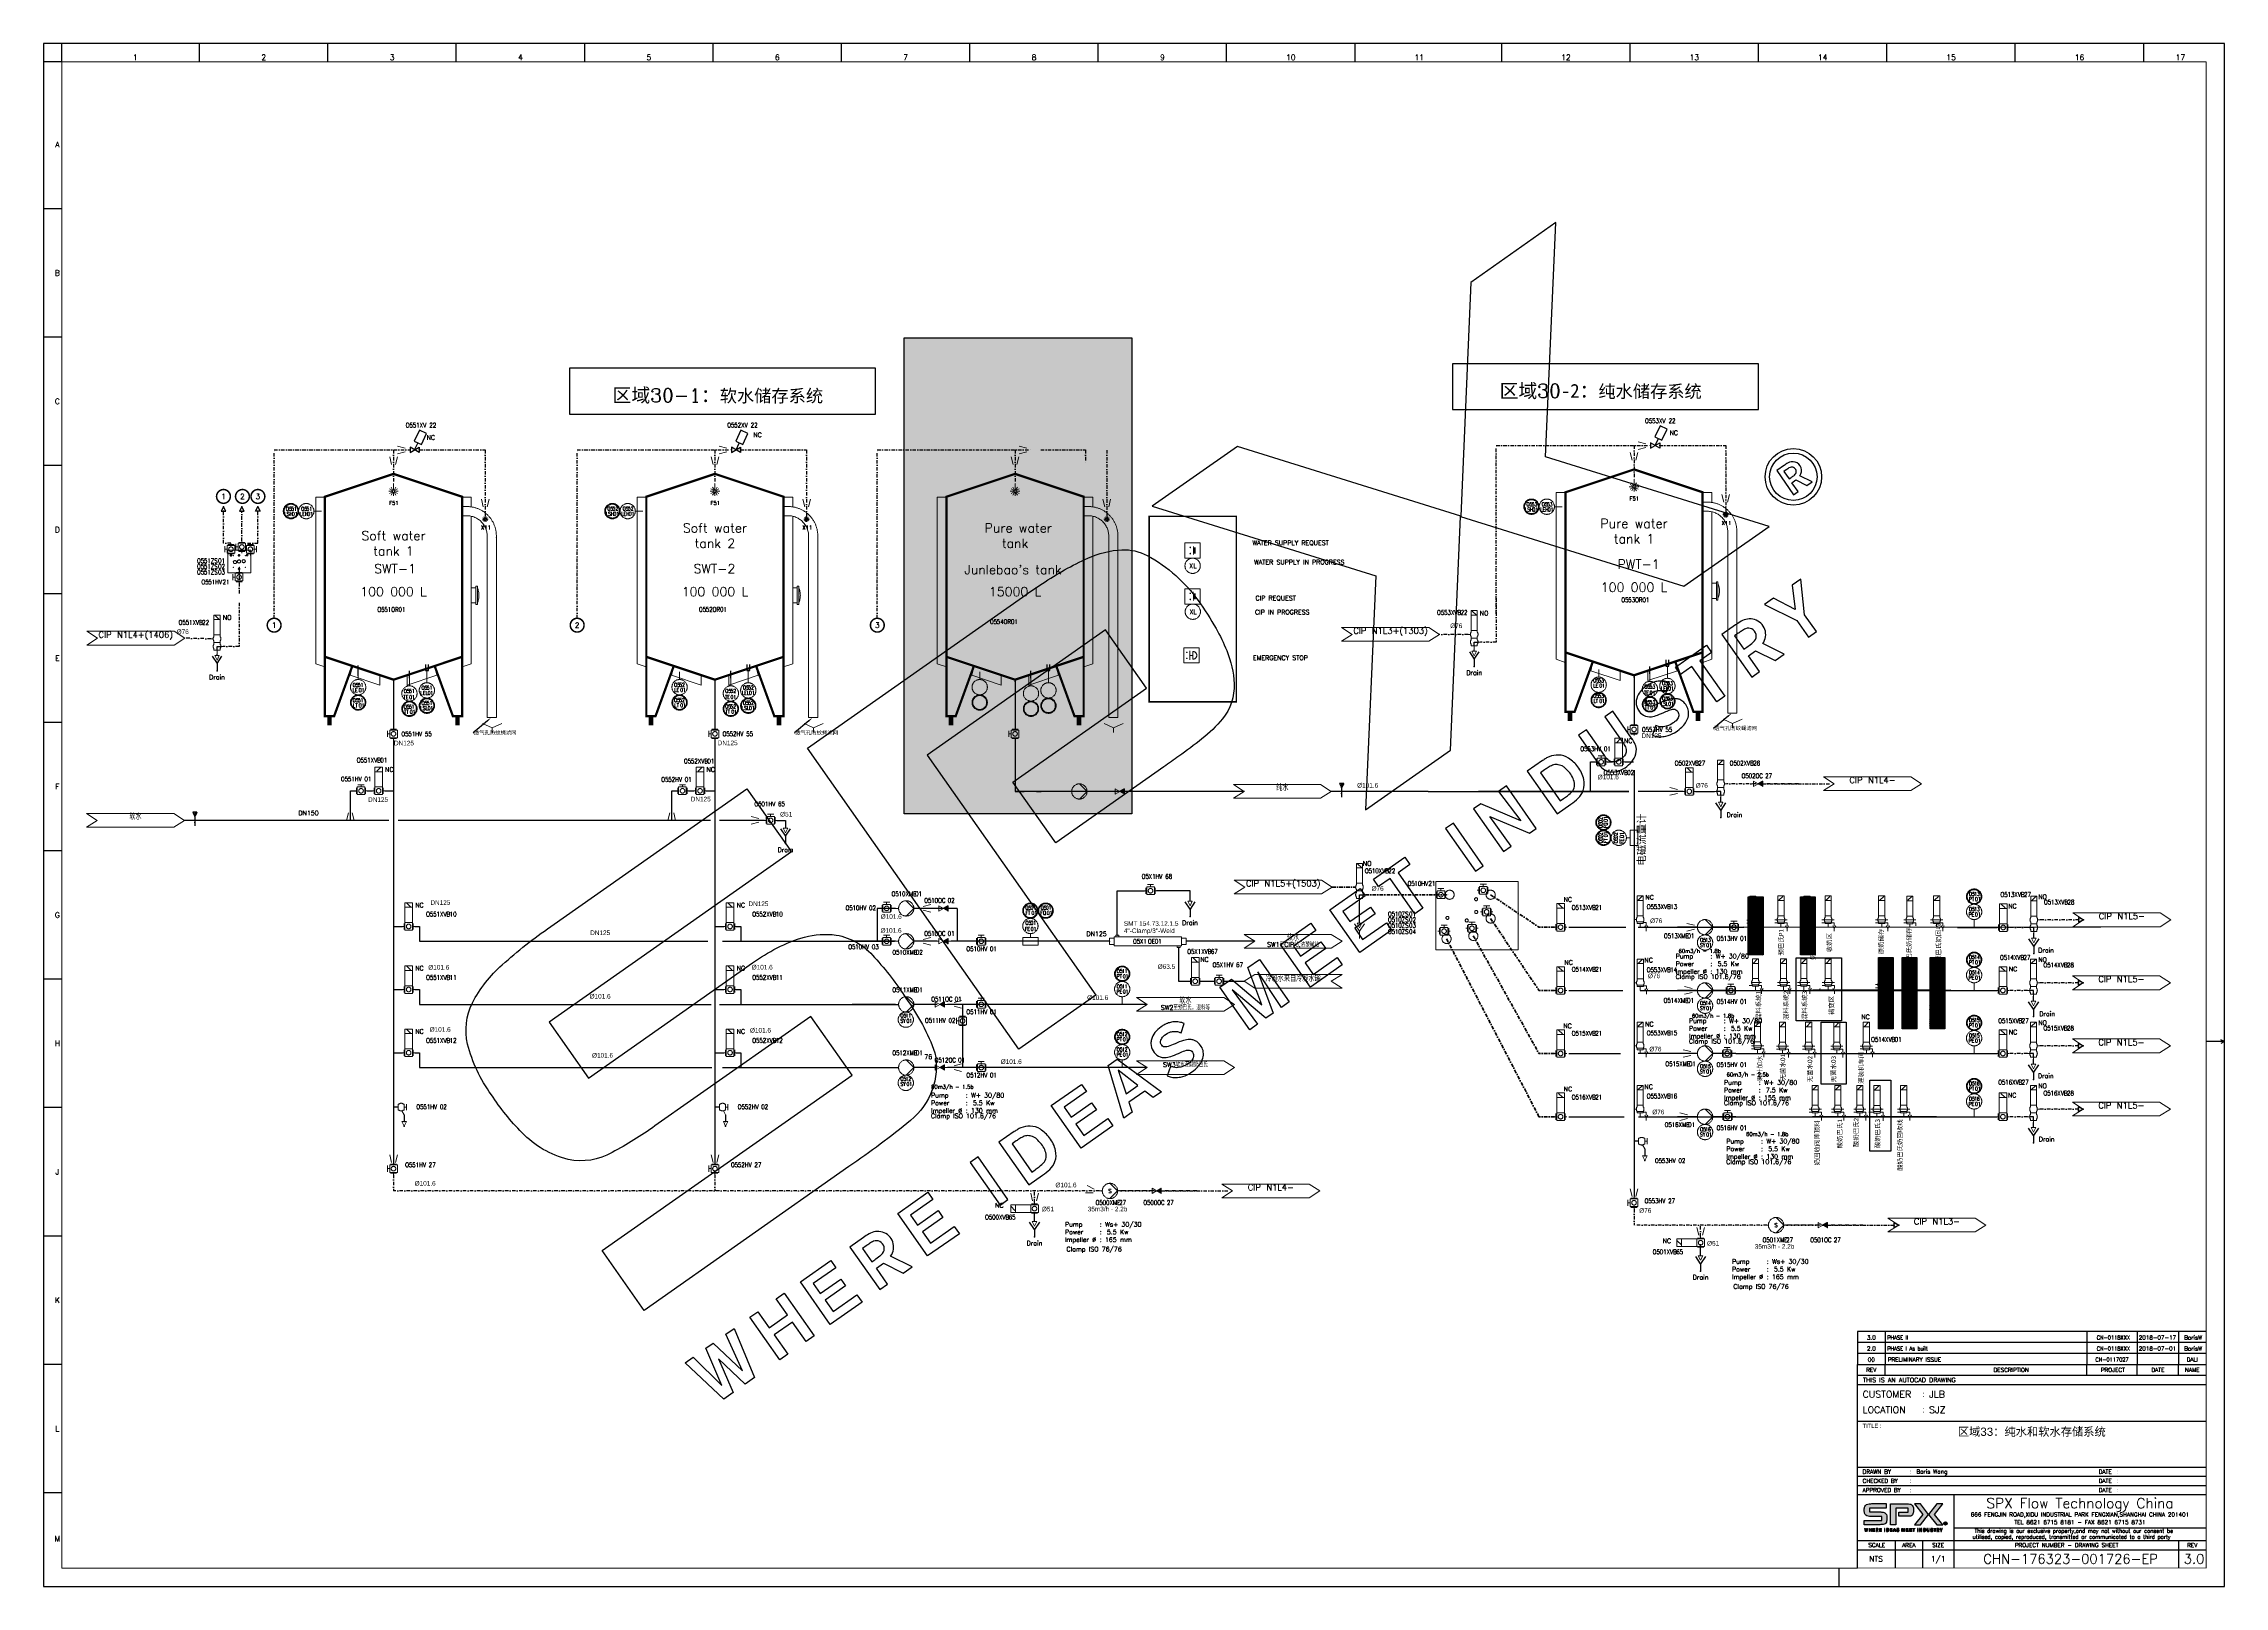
# Paper-space layout 'U1' of a CAD drawing. Header units: inches. Extents: x 0 to 2378, y 0 to 1682.
# The model-space entities are those that its viewports show. They can reach past a viewport. Long polylines and large blocks are cut down to what shows.
import ezdxf
from ezdxf import colors
from ezdxf.entities.mleader import LeaderData, LeaderLine
from ezdxf.enums import TextEntityAlignment as Align
from ezdxf.math import Vec2, Vec3

# ---------------------------------------------------------------- set-up
doc = ezdxf.new("R2010")
doc.units = ezdxf.units.IN
doc.header["$MEASUREMENT"] = 0
doc.linetypes.add('ACAD_ISO02W100', pattern=[15, 12, -3])
doc.linetypes.add('DASHDOT2', pattern=[12.7, 6.35, -3.175, 0, -3.175])
doc.layers.add('$FLOW_FREEZE', color=7, linetype='Continuous', plot=False)
for name, color, linetype, lineweight in [('15 Pipe Drain', 32, 'Continuous', 30), ('17 Pipe CIP', 4, 'DASHDOT2', 50), ('31 Equipment', 7, 'Continuous', 9), ('33 Instruments Labels', 7, 'Continuous', 9), ('43 TXT Chinese', 7, 'Continuous', 9), ('43 TXT English', 7, 'Continuous', 9), ('44 TXT French', 7, 'Continuous', 9), ('Text', 7, 'Continuous', 9)]:
    doc.layers.add(name, color=color, linetype=linetype, lineweight=lineweight)
for name, color, linetype in [('20 Pipe Steam Industrial', 231, 'Continuous'), ('60 TXT International', 7, 'Continuous'), ('CHN-179487-001278-EP_软纯水存储$0$techn-data', 7, 'Continuous'), ('CHN-179487-001278-EP_软纯水存储$0$TUYAUTERIE-PROCESS', 30, 'Continuous'), ('CHN-179487-001278-EP_软纯水存储$0$TXT_FR', 7, 'Continuous'), ('CUVERIE', 7, 'Continuous'), ('DIAMETRE', 7, 'Continuous'), ('Future', 140, 'Continuous'), ('MATERIEL-DIVERS', 7, 'Continuous'), ('PHASE I', 8, 'Continuous'), ('POMPES', 7, 'Continuous'), ('POMPES-PROCESS', 7, 'Continuous'), ('REPERES', 7, 'Continuous'), ('techn-data', 7, 'Continuous'), ('TEXTES', 7, 'Continuous'), ('TITRE', 7, 'Continuous'), ('TUYAUTERIE-EAU', 5, 'Continuous'), ('TUYAUTERIE-EGOUT', 32, 'Continuous'), ('TUYAUTERIE-NEP', 4, 'DASHDOT2'), ('TUYAUTERIE-PROCESS', 30, 'Continuous'), ('TXT_FR', 7, 'Continuous'), ('VANNES', 7, 'Continuous'), ('客户提供', 3, 'Continuous')]:
    doc.layers.add(name, color=color, linetype=linetype)
doc.layers.add('AM_VIEWS', color=1, linetype='Continuous', lineweight=15, plot=False)
doc.layers.add('LOGO', color=7, linetype='Continuous', true_color=0xebebeb)
doc.layers.get('33 Instruments Labels').off()
doc.layers.get('REPERES').off()
doc.styles.add('CHN-179487-001278-EP_软纯水存储$0$ROMANS', font='ROMANS.SHX')
doc.styles.add('ROMANC', font='romanc')
doc.styles.add('ROMANS', font='ROMANS.SHX')
doc.styles.add('ROMANT', font='romant')
doc.styles.get("Standard").update_dxf_attribs({"font": 'arial.ttf'})
doc.styles.add('SWISS', font='swiss.ttf')
doc.styles.add('USER1', font='TXT.SHX', dxfattribs={"bigfont": 'gbcbig.shx'})
pattern_1 = [(45, (0, -38.09653), (-0.08838834765, 0.08838834765), [])]

# ---------------------------------------------------------------- blocks, each defined once
blk = doc.blocks.new('SPX-LOGO')
h = blk.add_hatch(color=252)
h.paths.add_polyline_path([(-0.678, 0.153), (-0.991, 0.153), (-0.991, 0.26), (-0.529, 0.26), (-0.53, 0.38), (-0.903, 0.38, 0.033275), (-0.999, 0.375, 0.091798), (-1.071, 0.353, 0.172117), (-1.114, 0.305, 0.092797), (-1.129, 0.219, 0.050192), (-1.124, 0.143, 0.144364), (-1.089, 0.068, 0.186105), (-1.027, 0.037, 0.03768), (-0.949, 0.033), (-0.652, 0.033), (-0.652, -0.079), (-1.128, -0.079), (-1.128, -0.193), (-0.738, -0.193, 0.022806), (-0.618, -0.189, 0.276305), (-0.526, -0.125, 0.070437), (-0.514, -0.029, 0.042098), (-0.518, 0.051, 0.174287), (-0.547, 0.114, 0.099644), (-0.589, 0.139, 0.054927), (-0.634, 0.15, 0.031964)])
h.paths.add_polyline_path([(-0.416, -0.195), (-0.27, -0.195), (-0.27, 0.261), (0.07, 0.261), (0.07, 0.151), (-0.185, 0.151), (-0.184, 0.035), (0.023, 0.035, 0.002956), (0.05, 0.035, 0.013973), (0.095, 0.036, 0.050969), (0.139, 0.043, 0.176136), (0.185, 0.078, 0.0877), (0.206, 0.126, 0.032753), (0.212, 0.164, 0.026321), (0.214, 0.216, 0.056445), (0.208, 0.269, 0.059255), (0.189, 0.319, 0.128051), (0.162, 0.349, 0.092764), (0.112, 0.369, 0.044287), (0.031, 0.377, 0.007759), (-0.007, 0.378), (-0.416, 0.378)])
h.paths.add_polyline_path([(-1.056, -0.358), (-1.069, -0.296), (-1.083, -0.296), (-1.096, -0.358), (-1.107, -0.296), (-1.122, -0.296), (-1.105, -0.377), (-1.088, -0.377), (-1.076, -0.321), (-1.065, -0.377), (-1.047, -0.377), (-1.029, -0.296), (-1.045, -0.296)])
h.paths.add_polyline_path([(-0.984, -0.327), (-0.984, -0.296), (-0.999, -0.296), (-0.999, -0.377), (-0.984, -0.377), (-0.984, -0.34), (-0.949, -0.34), (-0.949, -0.377), (-0.934, -0.377), (-0.934, -0.296), (-0.949, -0.296), (-0.949, -0.327)])
h.paths.add_polyline_path([(-0.888, -0.342), (-0.849, -0.342), (-0.849, -0.329), (-0.888, -0.329), (-0.888, -0.31), (-0.845, -0.31), (-0.845, -0.296), (-0.903, -0.296), (-0.903, -0.377), (-0.842, -0.377), (-0.842, -0.364), (-0.888, -0.364)])
h.paths.add_polyline_path([(-0.78, -0.347), (-0.764, -0.377), (-0.747, -0.377), (-0.765, -0.344, 0.524), (-0.754, -0.306, 0.20667), (-0.772, -0.297, 0.017911), (-0.783, -0.296), (-0.809, -0.296), (-0.809, -0.377), (-0.794, -0.377), (-0.794, -0.347)])
h.paths.add_polyline_path([(-0.788, -0.335), (-0.794, -0.335), (-0.794, -0.309), (-0.787, -0.309, 0.003128), (-0.781, -0.309, -0.049435), (-0.773, -0.31, -0.225209), (-0.766, -0.316, -0.21086), (-0.765, -0.327, -0.250131), (-0.773, -0.334, -0.050266), (-0.778, -0.335, -0.010876)], flags=16)
h.paths.add_polyline_path([(-0.703, -0.342), (-0.664, -0.342), (-0.664, -0.329), (-0.703, -0.329), (-0.703, -0.31), (-0.66, -0.31), (-0.66, -0.296), (-0.718, -0.296), (-0.718, -0.377), (-0.657, -0.377), (-0.657, -0.364), (-0.703, -0.364)])
h.paths.add_polyline_path([(-0.565, -0.296), (-0.58, -0.296), (-0.58, -0.377), (-0.565, -0.377)])
h.paths.add_polyline_path([(-0.525, -0.377), (-0.499, -0.377, 0.031777), (-0.484, -0.376, 0.128547), (-0.471, -0.371, 0.133781), (-0.46, -0.358, 0.112895), (-0.456, -0.336, 0.080874), (-0.46, -0.317, 0.144166), (-0.47, -0.304, 0.095013), (-0.484, -0.297, 0.055415), (-0.49, -0.297, -0.006698), (-0.496, -0.296), (-0.525, -0.296)])
h.paths.add_polyline_path([(-0.51, -0.31), (-0.502, -0.31, -0.03666), (-0.495, -0.31, -0.022634), (-0.487, -0.311, -0.150643), (-0.481, -0.315, -0.046834), (-0.476, -0.321, -0.106102), (-0.474, -0.325, -0.020465), (-0.472, -0.336, -0.160217), (-0.477, -0.356, -0.193284), (-0.484, -0.362, -0.05933), (-0.495, -0.363, -0.008228), (-0.503, -0.364), (-0.51, -0.364)], flags=16)
h.paths.add_polyline_path([(-0.41, -0.342), (-0.371, -0.342), (-0.371, -0.329), (-0.41, -0.329), (-0.41, -0.31), (-0.368, -0.31), (-0.368, -0.296), (-0.425, -0.296), (-0.425, -0.377), (-0.365, -0.377), (-0.365, -0.364), (-0.41, -0.364)])
h.paths.add_polyline_path([(-0.293, -0.361), (-0.288, -0.377), (-0.272, -0.377), (-0.3, -0.296), (-0.317, -0.296), (-0.344, -0.377), (-0.328, -0.377), (-0.323, -0.361)])
h.paths.add_polyline_path([(-0.297, -0.348), (-0.319, -0.348), (-0.308, -0.311)], flags=16)
h.paths.add_polyline_path([(-0.198, -0.357, -0.169816), (-0.201, -0.362, -0.135615), (-0.208, -0.365, -0.025129), (-0.214, -0.365, -0.126519), (-0.229, -0.362, -0.122897), (-0.237, -0.355), (-0.238, -0.353), (-0.251, -0.362), (-0.249, -0.365, 0.067654), (-0.243, -0.371, 0.061388), (-0.235, -0.376, 0.081233), (-0.221, -0.379, 0.04931), (-0.209, -0.379, 0.051957), (-0.199, -0.377, 0.065204), (-0.192, -0.373, 0.111441), (-0.185, -0.366, 0.096126), (-0.182, -0.358, 0.092825), (-0.182, -0.349, 0.095457), (-0.184, -0.342, 0.097406), (-0.19, -0.336, 0.008749), (-0.19, -0.336, 0.076299), (-0.198, -0.332, 0.027392), (-0.212, -0.328, -0.022886), (-0.224, -0.326, -0.163146), (-0.23, -0.322, -0.224828), (-0.23, -0.315, -0.149356), (-0.23, -0.314, -0.124193), (-0.227, -0.311, -0.102413), (-0.22, -0.308, -0.108875), (-0.209, -0.309, -0.074426), (-0.203, -0.311, -0.09863), (-0.196, -0.318, -0.00106), (-0.194, -0.32), (-0.182, -0.311, 0.042363), (-0.188, -0.304, 0.04553), (-0.193, -0.3, 0.070686), (-0.197, -0.298, 0.050157), (-0.203, -0.296, 0.06914), (-0.208, -0.295, 0.046361), (-0.215, -0.294, 0.068931), (-0.228, -0.296, 0.097642), (-0.238, -0.302, 0.07143), (-0.243, -0.306, 0.142415), (-0.247, -0.318, 0.131573), (-0.244, -0.329, 0.147218), (-0.236, -0.338, 0.082728), (-0.226, -0.341, 0.013337), (-0.214, -0.344, -0.036088), (-0.204, -0.347, -0.139463), (-0.199, -0.35, -0.236758)])
h.paths.add_polyline_path([(-0.042, -0.311), (-0.044, -0.377), (-0.029, -0.377), (-0.029, -0.296), (-0.051, -0.296), (-0.066, -0.356), (-0.082, -0.296), (-0.104, -0.296), (-0.104, -0.377), (-0.09, -0.377), (-0.091, -0.311), (-0.073, -0.377), (-0.06, -0.377)])
h.paths.add_polyline_path([(0.026, -0.364), (0.026, -0.342), (0.065, -0.342), (0.065, -0.329), (0.026, -0.329), (0.026, -0.31), (0.069, -0.31), (0.069, -0.296), (0.011, -0.296), (0.011, -0.377), (0.072, -0.377), (0.072, -0.364)])
h.paths.add_polyline_path([(0.166, -0.377), (0.166, -0.364), (0.12, -0.364), (0.12, -0.342), (0.159, -0.342), (0.159, -0.329), (0.12, -0.329), (0.12, -0.31), (0.163, -0.31), (0.163, -0.296), (0.105, -0.296), (0.105, -0.377)])
h.paths.add_polyline_path([(0.225, -0.31), (0.247, -0.31), (0.247, -0.296), (0.188, -0.296), (0.188, -0.31), (0.21, -0.31), (0.21, -0.377), (0.225, -0.377)])
h.paths.add_polyline_path([(0.34, -0.296), (0.325, -0.296), (0.325, -0.377), (0.34, -0.377)])
h.paths.add_polyline_path([(0.428, -0.377), (0.441, -0.377), (0.441, -0.296), (0.426, -0.296), (0.428, -0.354), (0.392, -0.296), (0.379, -0.296), (0.379, -0.377), (0.393, -0.377), (0.393, -0.321)])
h.paths.add_polyline_path([(0.481, -0.377), (0.507, -0.377, 0.031777), (0.521, -0.376, 0.128547), (0.535, -0.371, 0.133781), (0.546, -0.358, 0.112895), (0.549, -0.336, 0.080874), (0.545, -0.317, 0.144166), (0.535, -0.304, 0.095013), (0.522, -0.297, 0.055415), (0.516, -0.297, -0.006698), (0.51, -0.296), (0.481, -0.296)])
h.paths.add_polyline_path([(0.496, -0.31), (0.504, -0.31, -0.03666), (0.511, -0.31, -0.022634), (0.518, -0.311, -0.150643), (0.525, -0.315, -0.046834), (0.53, -0.321, -0.106102), (0.532, -0.325, -0.020465), (0.533, -0.336, -0.160217), (0.529, -0.356, -0.193284), (0.521, -0.362, -0.05933), (0.51, -0.363, -0.008228), (0.502, -0.364), (0.496, -0.364)], flags=16)
h.paths.add_polyline_path([(0.593, -0.346), (0.593, -0.296), (0.578, -0.296), (0.578, -0.345, 0.005653), (0.578, -0.353, 0.118938), (0.581, -0.364, 0.12451), (0.589, -0.373, 0.105354), (0.601, -0.378, 0.070072), (0.616, -0.379, 0.091795), (0.629, -0.376, 0.129452), (0.64, -0.366, 0.1122), (0.643, -0.356, 0.024192), (0.643, -0.349), (0.643, -0.296), (0.628, -0.296), (0.628, -0.345, -0.02122), (0.628, -0.352, -0.206511), (0.624, -0.361, -0.165068), (0.613, -0.365, -0.190224), (0.598, -0.361, -0.123531), (0.594, -0.356, -0.090202)])
h.paths.add_polyline_path([(0.694, -0.315, -0.149356), (0.694, -0.314, -0.124193), (0.697, -0.311, -0.102413), (0.703, -0.308, -0.108875), (0.714, -0.309, -0.074426), (0.721, -0.311, -0.09863), (0.728, -0.318, -0.00106), (0.729, -0.32), (0.742, -0.311, 0.042363), (0.736, -0.304, 0.04553), (0.73, -0.3, 0.070686), (0.726, -0.298, 0.050157), (0.72, -0.296, 0.06914), (0.716, -0.295, 0.046361), (0.709, -0.294, 0.068931), (0.696, -0.296, 0.097642), (0.685, -0.302, 0.07143), (0.681, -0.306, 0.142415), (0.677, -0.318, 0.131573), (0.679, -0.329, 0.147218), (0.688, -0.338, 0.082728), (0.697, -0.341, 0.013337), (0.71, -0.344, -0.036088), (0.72, -0.347, -0.139463), (0.724, -0.35, -0.236758), (0.726, -0.357, -0.169816), (0.722, -0.362, -0.135615), (0.716, -0.365, -0.025129), (0.71, -0.365, -0.126519), (0.694, -0.362, -0.122897), (0.686, -0.355), (0.685, -0.353), (0.673, -0.362), (0.675, -0.365, 0.067654), (0.68, -0.371, 0.061388), (0.689, -0.376, 0.081233), (0.703, -0.379, 0.04931), (0.715, -0.379, 0.051957), (0.724, -0.377, 0.065204), (0.732, -0.373, 0.111441), (0.739, -0.366, 0.096126), (0.742, -0.358, 0.092825), (0.742, -0.349, 0.095457), (0.739, -0.342, 0.097406), (0.734, -0.336, 0.008749), (0.734, -0.336, 0.076299), (0.725, -0.332, 0.027392), (0.712, -0.328, -0.022886), (0.7, -0.326, -0.163146), (0.694, -0.322, -0.224828)])
h.paths.add_polyline_path([(0.785, -0.31), (0.785, -0.377), (0.8, -0.377), (0.8, -0.31), (0.822, -0.31), (0.822, -0.296), (0.763, -0.296), (0.763, -0.31)])
h.paths.add_polyline_path([(0.851, -0.296), (0.851, -0.377), (0.866, -0.377), (0.866, -0.347), (0.88, -0.347), (0.896, -0.377), (0.913, -0.377), (0.895, -0.344, 0.524), (0.906, -0.306, 0.20667), (0.888, -0.297, 0.017911), (0.877, -0.296)])
h.paths.add_polyline_path([(0.873, -0.309, 0.003128), (0.879, -0.309, -0.049435), (0.887, -0.31, -0.225209), (0.894, -0.316, -0.21086), (0.895, -0.327, -0.250131), (0.887, -0.334, -0.050266), (0.882, -0.335, -0.010876), (0.872, -0.335), (0.866, -0.335), (0.866, -0.309)], flags=16)
h.paths.add_polyline_path([(0.967, -0.33), (0.95, -0.296), (0.932, -0.296), (0.959, -0.345), (0.959, -0.377), (0.974, -0.377), (0.974, -0.345), (1.002, -0.296), (0.985, -0.296)])
at = {"true_color": 0x50a025}
h = blk.add_hatch(color=74, dxfattribs=at)
h.paths.add_polyline_path([(0.624, 0.089), (0.402, 0.377), (0.24, 0.377), (0.463, 0.088), (0.24, -0.201), (0.402, -0.201)])
h.paths.add_polyline_path([(0.786, 0.088), (1.008, 0.377), (0.846, 0.377), (0.624, 0.088), (0.846, -0.201), (1.008, -0.201)])
at = {"color": 252}
for points in [[(-0.738, -0.193), (-1.128, -0.193), (-1.128, -0.079), (-0.652, -0.079), (-0.652, 0.033), (-0.949, 0.033, -0.03768), (-1.027, 0.037, -0.186105), (-1.089, 0.068, -0.144364), (-1.124, 0.143, -0.050192), (-1.129, 0.219, -0.092797), (-1.114, 0.305, -0.172117), (-1.071, 0.353, -0.091798), (-0.999, 0.375, -0.033275), (-0.903, 0.38), (-0.53, 0.38), (-0.529, 0.26), (-0.991, 0.26), (-0.991, 0.153), (-0.678, 0.153, -0.031964), (-0.634, 0.15, -0.054927), (-0.589, 0.139, -0.099644), (-0.547, 0.114, -0.174287), (-0.518, 0.051, -0.042098), (-0.514, -0.029, -0.070437), (-0.526, -0.125, -0.277176), (-0.618, -0.189, -0.02274), (-0.738, -0.193, -15.204765), (-0.738, -0.193, -0.986388)], [(0.021, 0.035), (-0.184, 0.035), (-0.185, 0.151), (0.07, 0.151), (0.07, 0.261), (-0.27, 0.261), (-0.27, -0.195), (-0.416, -0.195), (-0.416, 0.378), (-0.007, 0.378, -0.007759), (0.031, 0.377, -0.044287), (0.112, 0.369, -0.092764), (0.162, 0.349, -0.128051), (0.189, 0.319, -0.061287), (0.208, 0.268, -0.054538), (0.214, 0.216, -0.026321), (0.212, 0.164, -0.032753), (0.206, 0.126, -0.0877), (0.185, 0.078, -0.176136), (0.139, 0.043, -0.050969), (0.095, 0.036, -0.013973), (0.05, 0.035, -0.003129), (0.021, 0.035)], [(-0.794, -0.347), (-0.78, -0.347), (-0.764, -0.377), (-0.747, -0.377), (-0.765, -0.344, 0.524), (-0.754, -0.306, 0.20667), (-0.772, -0.297, 0.017911), (-0.783, -0.296), (-0.783, -0.296), (-0.809, -0.296), (-0.809, -0.377), (-0.794, -0.377)], [(-0.765, -0.327, 0.21086), (-0.766, -0.316, 0.225209), (-0.773, -0.31, 0.049435), (-0.781, -0.309, -0.003128), (-0.787, -0.309), (-0.787, -0.309), (-0.794, -0.309), (-0.794, -0.335), (-0.788, -0.335, 0.010876), (-0.778, -0.335, 0.050266), (-0.773, -0.334, 0.250131)], [(-0.484, -0.376, 0.128547), (-0.471, -0.371, 0.133781), (-0.46, -0.358, 0.112895), (-0.456, -0.336, 0.080874), (-0.46, -0.317, 0.144166), (-0.47, -0.304, 0.095013), (-0.484, -0.297, 0.055415), (-0.49, -0.297, -0.006698), (-0.496, -0.296), (-0.496, -0.296), (-0.525, -0.296), (-0.525, -0.377), (-0.499, -0.377, 0.031777)], [(-0.495, -0.363, 0.05933), (-0.484, -0.362, 0.193284), (-0.477, -0.356, 0.160217), (-0.472, -0.336, 0.020465), (-0.474, -0.325, 0.106102), (-0.476, -0.321, 0.046834), (-0.481, -0.315, 0.150643), (-0.487, -0.311, 0.022634), (-0.495, -0.31, 0.03666), (-0.502, -0.31), (-0.502, -0.31), (-0.51, -0.31), (-0.51, -0.364), (-0.503, -0.364, 0.008228)], [(-0.209, -0.379), (-0.209, -0.379, 0.049801), (-0.2, -0.377, 0.068284), (-0.192, -0.373, 0.111441), (-0.185, -0.366, 0.096126), (-0.182, -0.358, 0.092825), (-0.182, -0.349, 0.095457), (-0.184, -0.342, 0.069929), (-0.188, -0.337, 0.05193), (-0.19, -0.336, 0.076299), (-0.198, -0.332), (-0.198, -0.332), (-0.198, -0.332, 0.027392), (-0.212, -0.328, -0.022886), (-0.224, -0.326), (-0.224, -0.326, -0.163146), (-0.23, -0.322), (-0.23, -0.322, -0.224828), (-0.23, -0.315, -0.149356), (-0.23, -0.314, -0.124193), (-0.227, -0.311, -0.102413), (-0.22, -0.308), (-0.22, -0.308), (-0.22, -0.308), (-0.22, -0.308, -0.108875), (-0.209, -0.309, -0.074426), (-0.203, -0.311, -0.078653), (-0.197, -0.316, -0.001798), (-0.194, -0.32), (-0.182, -0.311), (-0.182, -0.311, 0.042363), (-0.188, -0.304, 0.04553), (-0.193, -0.3, 0.070686), (-0.197, -0.298, 0.050157), (-0.203, -0.296, 0.06914), (-0.208, -0.295, 0.046361), (-0.215, -0.294, 0.068931), (-0.228, -0.296, 0.097642), (-0.238, -0.302, 0.07143), (-0.243, -0.306, 0.142415), (-0.247, -0.318, 0.131573), (-0.244, -0.329, 0.147218), (-0.236, -0.338, 0.082728), (-0.226, -0.341, 0.014393), (-0.213, -0.344, -0.032715), (-0.204, -0.347, -0.139463), (-0.199, -0.35, -0.236758), (-0.198, -0.357, -0.169816), (-0.201, -0.362, -0.135615), (-0.208, -0.365, -0.025129), (-0.214, -0.365, -0.126519), (-0.229, -0.362, -0.122897), (-0.237, -0.355), (-0.238, -0.353), (-0.251, -0.362), (-0.249, -0.365, 0.067654), (-0.243, -0.371, 0.061388), (-0.235, -0.376, 0.081233), (-0.221, -0.379, 0.04931)], [(0.521, -0.376, 0.128547), (0.535, -0.371, 0.133781), (0.546, -0.358, 0.112895), (0.549, -0.336, 0.080874), (0.545, -0.317, 0.144166), (0.535, -0.304, 0.095013), (0.522, -0.297, 0.055415), (0.516, -0.297, -0.006698), (0.51, -0.296), (0.51, -0.296), (0.481, -0.296), (0.481, -0.377), (0.507, -0.377, 0.031777)], [(0.51, -0.363, 0.05933), (0.521, -0.362, 0.193284), (0.529, -0.356, 0.160217), (0.533, -0.336, 0.020465), (0.532, -0.325, 0.106102), (0.53, -0.321, 0.046834), (0.525, -0.315, 0.150643), (0.518, -0.311, 0.022634), (0.511, -0.31, 0.03666), (0.504, -0.31), (0.504, -0.31), (0.496, -0.31), (0.496, -0.364), (0.502, -0.364, 0.008228)], [(0.64, -0.366, 0.1122), (0.643, -0.356, 0.028889), (0.643, -0.347), (0.643, -0.347), (0.643, -0.296), (0.628, -0.296), (0.628, -0.345, -0.024842), (0.628, -0.353, -0.1821), (0.624, -0.361, -0.165068), (0.613, -0.365, -0.190224), (0.598, -0.361, -0.123531), (0.594, -0.356, -0.090202), (0.593, -0.346), (0.593, -0.296), (0.578, -0.296), (0.578, -0.345, 0.005653), (0.578, -0.353, 0.118938), (0.581, -0.364, 0.12451), (0.589, -0.373, 0.1104), (0.602, -0.379, 0.066986), (0.616, -0.379, 0.091795), (0.629, -0.376, 0.129452)], [(0.68, -0.371, 0.061388), (0.689, -0.376), (0.689, -0.376, 0.081233), (0.703, -0.379, 0.04931), (0.715, -0.379), (0.715, -0.379, 0.049801), (0.724, -0.377, 0.068284), (0.732, -0.373, 0.111441), (0.739, -0.366, 0.096126), (0.742, -0.358, 0.092825), (0.742, -0.349, 0.095457), (0.739, -0.342, 0.069929), (0.736, -0.337, 0.05193), (0.734, -0.336, 0.076299), (0.725, -0.332), (0.725, -0.332), (0.725, -0.332, 0.027392), (0.712, -0.328, -0.022886), (0.7, -0.326), (0.7, -0.326, -0.163146), (0.694, -0.322), (0.694, -0.322, -0.224828), (0.694, -0.315, -0.149356), (0.694, -0.314, -0.124193), (0.697, -0.311, -0.102413), (0.703, -0.308), (0.703, -0.308), (0.703, -0.308), (0.703, -0.308, -0.108875), (0.714, -0.309, -0.074426), (0.721, -0.311, -0.078653), (0.727, -0.316, -0.001798), (0.729, -0.32), (0.742, -0.311), (0.742, -0.311, 0.042363), (0.736, -0.304, 0.04553), (0.73, -0.3, 0.070686), (0.726, -0.298, 0.050157), (0.72, -0.296, 0.06914), (0.716, -0.295, 0.046361), (0.709, -0.294, 0.068931), (0.696, -0.296, 0.097642), (0.685, -0.302, 0.07143), (0.681, -0.306, 0.142415), (0.677, -0.318, 0.131573), (0.679, -0.329, 0.147218), (0.688, -0.338, 0.082728), (0.697, -0.341, 0.014393), (0.711, -0.344, -0.032715), (0.72, -0.347, -0.139463), (0.724, -0.35, -0.236758), (0.726, -0.357, -0.169816), (0.722, -0.362, -0.135615), (0.716, -0.365, -0.025129), (0.71, -0.365, -0.126519), (0.694, -0.362, -0.122897), (0.686, -0.355), (0.685, -0.353), (0.673, -0.362), (0.675, -0.365, 0.067654)], [(0.866, -0.347), (0.88, -0.347), (0.896, -0.377), (0.913, -0.377), (0.895, -0.344, 0.524), (0.906, -0.306, 0.20667), (0.888, -0.297, 0.017911), (0.877, -0.296), (0.877, -0.296), (0.851, -0.296), (0.851, -0.377), (0.866, -0.377)], [(0.882, -0.335, 0.050266), (0.887, -0.334, 0.250131), (0.895, -0.327, 0.21086), (0.894, -0.316, 0.225209), (0.887, -0.31, 0.049435), (0.879, -0.309, -0.003128), (0.873, -0.309), (0.873, -0.309), (0.866, -0.309), (0.866, -0.335), (0.872, -0.335, 0.010876)]]:
    blk.add_lwpolyline(points, format="xyb", close=True, dxfattribs=at)
at = {"color": 74, "true_color": 0x50a025}
blk.add_lwpolyline([(0.402, 0.377), (0.24, 0.377), (0.463, 0.088), (0.24, -0.201), (0.402, -0.201), (0.624, 0.088), (0.846, -0.201), (1.008, -0.201), (0.786, 0.088), (1.008, 0.377), (0.846, 0.377), (0.625, 0.088), (0.402, 0.377)], close=True, dxfattribs=at)
at = {"color": 252, "lineweight": 0}
for points in [[(-1.096, -0.358), (-1.083, -0.296), (-1.069, -0.296), (-1.056, -0.358), (-1.045, -0.296), (-1.029, -0.296), (-1.029, -0.296), (-1.047, -0.377), (-1.065, -0.377), (-1.076, -0.321), (-1.088, -0.377), (-1.105, -0.377), (-1.122, -0.296), (-1.107, -0.296)], [(-0.984, -0.327), (-0.949, -0.327), (-0.949, -0.296), (-0.934, -0.296), (-0.934, -0.296), (-0.934, -0.377), (-0.949, -0.377), (-0.949, -0.34), (-0.984, -0.34), (-0.984, -0.377), (-0.999, -0.377), (-0.999, -0.296), (-0.984, -0.296)], [(-0.845, -0.296), (-0.845, -0.31), (-0.888, -0.31), (-0.888, -0.31), (-0.888, -0.329), (-0.849, -0.329), (-0.849, -0.342), (-0.888, -0.342), (-0.888, -0.364), (-0.842, -0.364), (-0.842, -0.377), (-0.903, -0.377), (-0.903, -0.296)], [(-0.66, -0.296), (-0.66, -0.31), (-0.703, -0.31), (-0.703, -0.31), (-0.703, -0.329), (-0.664, -0.329), (-0.664, -0.342), (-0.703, -0.342), (-0.703, -0.364), (-0.657, -0.364), (-0.657, -0.377), (-0.718, -0.377), (-0.718, -0.296)], [(-0.368, -0.31), (-0.41, -0.31), (-0.41, -0.31), (-0.41, -0.329), (-0.371, -0.329), (-0.371, -0.342), (-0.41, -0.342), (-0.41, -0.364), (-0.365, -0.364), (-0.365, -0.377), (-0.425, -0.377), (-0.425, -0.296), (-0.368, -0.296)], [(0.069, -0.31), (0.026, -0.31), (0.026, -0.31), (0.026, -0.329), (0.065, -0.329), (0.065, -0.342), (0.026, -0.342), (0.026, -0.364), (0.072, -0.364), (0.072, -0.377), (0.011, -0.377), (0.011, -0.296), (0.069, -0.296)], [(0.163, -0.31), (0.12, -0.31), (0.12, -0.31), (0.12, -0.329), (0.159, -0.329), (0.159, -0.342), (0.12, -0.342), (0.12, -0.364), (0.166, -0.364), (0.166, -0.377), (0.105, -0.377), (0.105, -0.296), (0.163, -0.296)]]:
    blk.add_lwpolyline(points, close=True, dxfattribs=at)
at = {"color": 252}
for points in [[(-0.565, -0.377), (-0.565, -0.296), (-0.58, -0.296), (-0.58, -0.377)], [(-0.3, -0.296), (-0.272, -0.377), (-0.288, -0.377), (-0.293, -0.361), (-0.323, -0.361), (-0.328, -0.377), (-0.344, -0.377), (-0.317, -0.296)], [(-0.308, -0.311), (-0.319, -0.348), (-0.297, -0.348)], [(-0.082, -0.296), (-0.066, -0.356), (-0.051, -0.296), (-0.029, -0.296), (-0.029, -0.377), (-0.044, -0.377), (-0.042, -0.311), (-0.06, -0.377), (-0.073, -0.377), (-0.091, -0.311), (-0.09, -0.377), (-0.104, -0.377), (-0.104, -0.377), (-0.104, -0.296)], [(0.188, -0.31), (0.188, -0.296), (0.247, -0.296), (0.247, -0.31), (0.225, -0.31), (0.225, -0.377), (0.21, -0.377), (0.21, -0.377), (0.21, -0.31)], [(0.34, -0.377), (0.34, -0.296), (0.325, -0.296), (0.325, -0.377)], [(0.393, -0.377), (0.393, -0.321), (0.428, -0.377), (0.441, -0.377), (0.441, -0.296), (0.426, -0.296), (0.428, -0.354), (0.392, -0.296), (0.379, -0.296), (0.379, -0.296), (0.379, -0.377)], [(0.763, -0.31), (0.763, -0.296), (0.822, -0.296), (0.822, -0.31), (0.8, -0.31), (0.8, -0.377), (0.785, -0.377), (0.785, -0.377), (0.785, -0.31)], [(0.959, -0.377), (0.974, -0.377), (0.974, -0.345), (1.002, -0.296), (0.985, -0.296), (0.967, -0.33), (0.95, -0.296), (0.932, -0.296), (0.959, -0.345)]]:
    blk.add_lwpolyline(points, close=True, dxfattribs=at)
at = {"color": 253}
for points in [[(1.076, -0.165), (1.084, -0.165), (1.093, -0.182), (1.103, -0.182), (1.093, -0.164, 0.524), (1.099, -0.142, 0.20667), (1.088, -0.137, 0.017911), (1.082, -0.137), (1.082, -0.137), (1.068, -0.137), (1.068, -0.182), (1.076, -0.182)], [(1.085, -0.158, 0.050266), (1.088, -0.158, 0.250131), (1.093, -0.154, 0.21086), (1.092, -0.148, 0.225209), (1.088, -0.144, 0.049435), (1.084, -0.144, -0.003128), (1.08, -0.144), (1.08, -0.144), (1.076, -0.144), (1.076, -0.158), (1.079, -0.158, 0.010876)]]:
    blk.add_lwpolyline(points, format="xyb", close=True, dxfattribs=at)
for radius in [0.044, 0.0369]:
    blk.add_circle((1.084, -0.159), radius, dxfattribs=at)
blk = doc.blocks.new('SPX-LOGO-FOND')
at = {"layer": 'LOGO'}
for points in [[(-0.6781, -0.1927), (-1.068, -0.1927), (-1.0679, -0.0786), (-0.5922, -0.0792), (-0.5922, 0.0326), (-0.8891, 0.0326, -0.03768), (-0.9674, 0.0372, -0.186105), (-1.0297, 0.0677, -0.144364), (-1.0645, 0.143, -0.050192), (-1.0696, 0.2189, -0.092797), (-1.0547, 0.3047, -0.172117), (-1.0117, 0.3528, -0.091798), (-0.9395, 0.3746, -0.033275), (-0.8435, 0.38), (-0.47, 0.38), (-0.4696, 0.2595), (-0.9312, 0.2596), (-0.9312, 0.153), (-0.6188, 0.153, -0.031964), (-0.574, 0.1501, -0.054927), (-0.5294, 0.1393, -0.099644), (-0.487, 0.1136, -0.174287), (-0.4583, 0.0507, -0.042098), (-0.4547, -0.0293, -0.070437), (-0.4666, -0.1249, -0.277176), (-0.5582, -0.1893, -0.02274), (-0.6781, -0.1927, -15.204765), (-0.6781, -0.1927, -0.986388)], [(0.0812, 0.0345), (-0.1247, 0.0345), (-0.1251, 0.1506), (0.1293, 0.1506), (0.1293, 0.2615), (-0.2101, 0.2615), (-0.2099, -0.1952), (-0.3563, -0.1952), (-0.3563, 0.3776), (0.0528, 0.3776, -0.007759), (0.0906, 0.377, -0.044287), (0.1712, 0.3686, -0.092764), (0.2221, 0.349, -0.128051), (0.2489, 0.3191, -0.061287), (0.2676, 0.2676, -0.054538), (0.2738, 0.216, -0.026321), (0.2715, 0.1642, -0.032753), (0.2653, 0.1265, -0.0877), (0.2451, 0.0777, -0.176136), (0.1988, 0.0432, -0.050969), (0.1547, 0.0363, -0.013973), (0.1096, 0.0347, -0.003129), (0.0812, 0.0345)], [(1.1361, -0.1654), (1.1437, -0.1654), (1.1528, -0.1824), (1.1626, -0.1824), (1.1524, -0.1637, 0.524), (1.1587, -0.1422, 0.20667), (1.1481, -0.1367, 0.017911), (1.1422, -0.1365), (1.1422, -0.1365), (1.1276, -0.1365), (1.1276, -0.1824), (1.1361, -0.1824)], [(1.1447, -0.1582, 0.050266), (1.148, -0.1577, 0.250131), (1.1524, -0.1537, 0.21086), (1.1519, -0.1476, 0.225209), (1.1477, -0.1444, 0.049435), (1.1435, -0.144, -0.003128), (1.14, -0.144), (1.14, -0.144), (1.1361, -0.144), (1.1361, -0.1583), (1.1391, -0.1583, 0.010876)], [(-0.734, -0.3472), (-0.7205, -0.3472), (-0.7044, -0.3773), (-0.6871, -0.3773), (-0.7051, -0.3444, 0.524), (-0.6941, -0.3064, 0.20667), (-0.7127, -0.2967, 0.017911), (-0.7232, -0.2963), (-0.7232, -0.2963), (-0.749, -0.2963), (-0.749, -0.3773), (-0.734, -0.3773)], [(-0.4245, -0.3763, 0.128547), (-0.4108, -0.3708, 0.133781), (-0.4004, -0.3576, 0.112895), (-0.3966, -0.3359, 0.080874), (-0.4007, -0.3167, 0.144166), (-0.4108, -0.3037, 0.095013), (-0.4244, -0.2973, 0.055415), (-0.43, -0.2966, -0.006698), (-0.4361, -0.2963), (-0.4361, -0.2963), (-0.4651, -0.2963), (-0.4651, -0.3773), (-0.4392, -0.3773, 0.031777)], [(-0.1492, -0.3789), (-0.1492, -0.3789, 0.049801), (-0.1401, -0.377, 0.068284), (-0.1321, -0.3732, 0.111441), (-0.1249, -0.3661, 0.096126), (-0.1218, -0.3578, 0.092825), (-0.1219, -0.3486, 0.095457), (-0.1245, -0.3417, 0.069929), (-0.1281, -0.3375, 0.05193), (-0.1302, -0.3359, 0.076299), (-0.1386, -0.3317), (-0.1386, -0.3317), (-0.1386, -0.3317, 0.027392), (-0.1524, -0.3282, -0.022886), (-0.1639, -0.3256), (-0.1639, -0.3256, -0.163146), (-0.1698, -0.3217), (-0.1698, -0.3217, -0.224828), (-0.1704, -0.3149, -0.149356), (-0.17, -0.3142, -0.124193), (-0.1673, -0.3112, -0.102413), (-0.1608, -0.3084), (-0.1608, -0.3084), (-0.1608, -0.3084), (-0.1608, -0.3084, -0.108875), (-0.1497, -0.3086, -0.074426), (-0.1429, -0.3114, -0.078653), (-0.1374, -0.3163, -0.001798), (-0.1347, -0.32), (-0.1224, -0.3107), (-0.1224, -0.3107, 0.042363), (-0.1278, -0.3044, 0.04553), (-0.1337, -0.2999, 0.070686), (-0.1377, -0.2977, 0.050157), (-0.1437, -0.2956, 0.06914), (-0.1481, -0.2947, 0.046361), (-0.155, -0.2943, 0.068931), (-0.168, -0.2961, 0.097642), (-0.1786, -0.3016, 0.07143), (-0.183, -0.3063, 0.142415), (-0.1868, -0.3179, 0.131573), (-0.1848, -0.3291, 0.147218), (-0.1762, -0.3379, 0.082728), (-0.1667, -0.3413, 0.014393), (-0.1533, -0.3443, -0.032715), (-0.1439, -0.3468, -0.139463), (-0.1396, -0.3495, -0.236758), (-0.138, -0.3567, -0.169816), (-0.1417, -0.3624, -0.135615), (-0.1483, -0.3651, -0.025129), (-0.1539, -0.3654, -0.126519), (-0.1697, -0.3616, -0.122897), (-0.1775, -0.3546), (-0.1785, -0.3532), (-0.1912, -0.3621), (-0.1895, -0.3647, 0.067654), (-0.1836, -0.3707, 0.061388), (-0.1752, -0.3757, 0.081233), (-0.1612, -0.3791, 0.04931)], [(0.5811, -0.3763, 0.128547), (0.5948, -0.3708, 0.133781), (0.6052, -0.3576, 0.112895), (0.6091, -0.3359, 0.080874), (0.6049, -0.3167, 0.144166), (0.5949, -0.3037, 0.095013), (0.5813, -0.2973, 0.055415), (0.5757, -0.2966, -0.006698), (0.5695, -0.2963), (0.5695, -0.2963), (0.5405, -0.2963), (0.5405, -0.3773), (0.5665, -0.3773, 0.031777)], [(0.6995, -0.3657, 0.1122), (0.7027, -0.3563, 0.028889), (0.7031, -0.3474), (0.7031, -0.3474), (0.7031, -0.2963), (0.6879, -0.2963), (0.6879, -0.3453, -0.024842), (0.6875, -0.3531, -0.1821), (0.6834, -0.3606, -0.165068), (0.6723, -0.3646, -0.190224), (0.6576, -0.3608, -0.123531), (0.6541, -0.3559, -0.090202), (0.653, -0.3461), (0.653, -0.2963), (0.638, -0.2963), (0.638, -0.3446, 0.005653), (0.6381, -0.3527, 0.118938), (0.6403, -0.364, 0.12451), (0.6483, -0.3733, 0.1104), (0.6613, -0.3786, 0.066986), (0.6753, -0.3791, 0.091795), (0.6883, -0.3755, 0.129452)], [(0.7401, -0.3707, 0.061388), (0.7484, -0.3757), (0.7484, -0.3757, 0.081233), (0.7624, -0.3791, 0.04931), (0.7745, -0.3789), (0.7745, -0.3789, 0.049801), (0.7836, -0.377, 0.068284), (0.7916, -0.3732, 0.111441), (0.7987, -0.3661, 0.096126), (0.8018, -0.3578, 0.092825), (0.8017, -0.3486, 0.095457), (0.7992, -0.3417, 0.069929), (0.7956, -0.3375, 0.05193), (0.7935, -0.3359, 0.076299), (0.785, -0.3317), (0.785, -0.3317), (0.785, -0.3317, 0.027392), (0.7712, -0.3282, -0.022886), (0.7597, -0.3256), (0.7597, -0.3256, -0.163146), (0.7538, -0.3217), (0.7538, -0.3217, -0.224828), (0.7532, -0.3149, -0.149356), (0.7536, -0.3142, -0.124193), (0.7564, -0.3112, -0.102413), (0.7629, -0.3084), (0.7629, -0.3084), (0.7629, -0.3084), (0.7629, -0.3084, -0.108875), (0.7739, -0.3086, -0.074426), (0.7807, -0.3114, -0.078653), (0.7862, -0.3163, -0.001798), (0.7889, -0.32), (0.8013, -0.3107), (0.8013, -0.3107, 0.042363), (0.7958, -0.3044, 0.04553), (0.7899, -0.2999, 0.070686), (0.7859, -0.2977, 0.050157), (0.7799, -0.2956, 0.06914), (0.7755, -0.2947, 0.046361), (0.7687, -0.2943, 0.068931), (0.7557, -0.2961, 0.097642), (0.7451, -0.3016, 0.07143), (0.7407, -0.3063, 0.142415), (0.7368, -0.3179, 0.131573), (0.7389, -0.3291, 0.147218), (0.7475, -0.3379, 0.082728), (0.7569, -0.3413, 0.014393), (0.7704, -0.3443, -0.032715), (0.7798, -0.3468, -0.139463), (0.784, -0.3495, -0.236758), (0.7856, -0.3567, -0.169816), (0.7819, -0.3624, -0.135615), (0.7754, -0.3651, -0.025129), (0.7698, -0.3654, -0.126519), (0.7539, -0.3616, -0.122897), (0.7461, -0.3546), (0.7452, -0.3532), (0.7324, -0.3621), (0.7342, -0.3647, 0.067654)], [(0.926, -0.3472), (0.9395, -0.3472), (0.9555, -0.3773), (0.9728, -0.3773), (0.9549, -0.3444, 0.524), (0.9658, -0.3064, 0.20667), (0.9473, -0.2967, 0.017911), (0.9368, -0.2963), (0.9368, -0.2963), (0.911, -0.2963), (0.911, -0.3773), (0.926, -0.3773)], [(-0.7052, -0.3267, 0.21086), (-0.706, -0.3159, 0.225209), (-0.7135, -0.3102, 0.049435), (-0.7208, -0.3095, -0.003128), (-0.727, -0.3094), (-0.727, -0.3094), (-0.734, -0.3094), (-0.734, -0.3347), (-0.7287, -0.3347, 0.010876), (-0.7187, -0.3345, 0.050266), (-0.713, -0.3337, 0.250131)], [(-0.4358, -0.3635, 0.05933), (-0.4246, -0.3618, 0.193284), (-0.417, -0.3559, 0.160217), (-0.4126, -0.3365, 0.020465), (-0.4142, -0.3253, 0.106102), (-0.416, -0.3208, 0.046834), (-0.4213, -0.3145, 0.150643), (-0.4275, -0.3113, 0.022634), (-0.4353, -0.3102, 0.03666), (-0.4419, -0.3101), (-0.4419, -0.3101), (-0.4499, -0.3101), (-0.4499, -0.3636), (-0.4435, -0.3636, 0.008228)], [(0.5699, -0.3635, 0.05933), (0.581, -0.3618, 0.193284), (0.5887, -0.3559, 0.160217), (0.593, -0.3365, 0.020465), (0.5914, -0.3253, 0.106102), (0.5896, -0.3208, 0.046834), (0.5844, -0.3145, 0.150643), (0.5782, -0.3113, 0.022634), (0.5703, -0.3102, 0.03666), (0.5637, -0.3101), (0.5637, -0.3101), (0.5557, -0.3101), (0.5557, -0.3636), (0.5621, -0.3636, 0.008228)], [(0.9412, -0.3345, 0.050266), (0.947, -0.3337, 0.250131), (0.9547, -0.3267, 0.21086), (0.954, -0.3159, 0.225209), (0.9464, -0.3102, 0.049435), (0.9391, -0.3095, -0.003128), (0.933, -0.3094), (0.933, -0.3094), (0.926, -0.3094), (0.926, -0.3347), (0.9313, -0.3347, 0.010876)]]:
    blk.add_lwpolyline(points, format="xyb", close=True, dxfattribs=at)
for points in [[(0.4618, 0.3773), (0.2998, 0.3773), (0.5224, 0.0882), (0.2998, -0.2007), (0.4618, -0.2007), (0.6835, 0.0882), (0.906, -0.2007), (1.068, -0.2007), (0.8454, 0.0882), (1.068, 0.3773), (0.906, 0.3773), (0.6843, 0.0882), (0.4618, 0.3773)], [(-1.036, -0.358), (-1.0234, -0.2963), (-1.0093, -0.2963), (-0.9965, -0.358), (-0.9851, -0.2963), (-0.9695, -0.2963), (-0.9695, -0.2963), (-0.9873, -0.3773), (-1.005, -0.3773), (-1.0163, -0.321), (-1.028, -0.3773), (-1.0456, -0.3773), (-1.0625, -0.2963), (-1.047, -0.2963)], [(-0.9241, -0.3269), (-0.8893, -0.3269), (-0.8893, -0.2963), (-0.8741, -0.2963), (-0.8741, -0.2963), (-0.8741, -0.3773), (-0.8893, -0.3773), (-0.8893, -0.3404), (-0.9241, -0.3404), (-0.9241, -0.3773), (-0.9392, -0.3773), (-0.9392, -0.2963), (-0.9241, -0.2963)], [(-0.7855, -0.2963), (-0.7855, -0.3099), (-0.8282, -0.3099), (-0.8282, -0.3099), (-0.8282, -0.3289), (-0.7892, -0.3289), (-0.7892, -0.342), (-0.8282, -0.342), (-0.8282, -0.3636), (-0.7827, -0.3636), (-0.7827, -0.3773), (-0.8431, -0.3773), (-0.8431, -0.2963)], [(-0.6003, -0.2963), (-0.6003, -0.3099), (-0.6429, -0.3099), (-0.6429, -0.3099), (-0.6429, -0.3289), (-0.6039, -0.3289), (-0.6039, -0.342), (-0.6429, -0.342), (-0.6429, -0.3636), (-0.5974, -0.3636), (-0.5974, -0.3773), (-0.6578, -0.3773), (-0.6578, -0.2963)], [(-0.5049, -0.3773), (-0.5049, -0.2963), (-0.5198, -0.2963), (-0.5198, -0.3773)], [(-0.3081, -0.3099), (-0.3507, -0.3099), (-0.3507, -0.3099), (-0.3507, -0.3289), (-0.3118, -0.3289), (-0.3118, -0.342), (-0.3507, -0.342), (-0.3507, -0.3636), (-0.3052, -0.3636), (-0.3052, -0.3773), (-0.3656, -0.3773), (-0.3656, -0.2963), (-0.3081, -0.2963)], [(-0.2402, -0.2963), (-0.2126, -0.3773), (-0.2287, -0.3773), (-0.2334, -0.3614), (-0.2638, -0.3614), (-0.2685, -0.3773), (-0.2846, -0.3773), (-0.2573, -0.2963)], [(-0.0226, -0.2963), (-0.0068, -0.3564), (0.0087, -0.2963), (0.0307, -0.2963), (0.0307, -0.3773), (0.0159, -0.3773), (0.0173, -0.3108), (-0.0001, -0.3773), (-0.0138, -0.3773), (-0.0313, -0.3108), (-0.0298, -0.3773), (-0.0446, -0.3773), (-0.0446, -0.3773), (-0.0446, -0.2963)], [(0.1285, -0.3099), (0.0859, -0.3099), (0.0859, -0.3099), (0.0859, -0.3289), (0.1249, -0.3289), (0.1249, -0.342), (0.0859, -0.342), (0.0859, -0.3636), (0.1314, -0.3636), (0.1314, -0.3773), (0.071, -0.3773), (0.071, -0.2963), (0.1285, -0.2963)], [(0.2225, -0.3099), (0.1799, -0.3099), (0.1799, -0.3099), (0.1799, -0.3289), (0.2189, -0.3289), (0.2189, -0.342), (0.1799, -0.342), (0.1799, -0.3636), (0.2254, -0.3636), (0.2254, -0.3773), (0.165, -0.3773), (0.165, -0.2963), (0.2225, -0.2963)], [(0.2478, -0.3101), (0.2478, -0.2963), (0.3072, -0.2963), (0.3072, -0.3101), (0.2848, -0.3101), (0.2848, -0.3773), (0.2697, -0.3773), (0.2697, -0.3773), (0.2697, -0.3101)], [(0.3998, -0.3773), (0.3998, -0.2963), (0.3849, -0.2963), (0.3849, -0.3773)], [(0.4531, -0.3773), (0.4523, -0.3205), (0.4876, -0.3773), (0.5008, -0.3773), (0.5008, -0.2963), (0.4859, -0.2963), (0.4878, -0.3535), (0.452, -0.2963), (0.4384, -0.2963), (0.4384, -0.2963), (0.4384, -0.3773)], [(0.8224, -0.3101), (0.8224, -0.2963), (0.8818, -0.2963), (0.8818, -0.3101), (0.8594, -0.3101), (0.8594, -0.3773), (0.8443, -0.3773), (0.8443, -0.3773), (0.8443, -0.3101)], [(1.0192, -0.3773), (1.0341, -0.3773), (1.0341, -0.3453), (1.0613, -0.2963), (1.0445, -0.2963), (1.0268, -0.3299), (1.0092, -0.2963), (0.9921, -0.2963), (1.0192, -0.3453)], [(-0.2485, -0.311), (-0.2597, -0.3483), (-0.2374, -0.3483)]]:
    blk.add_lwpolyline(points, close=True, dxfattribs=at)
for radius in [0.044, 0.0369]:
    blk.add_circle((1.1433, -0.1592), radius, dxfattribs=at)
blk = doc.blocks.new('A0')
for q in [(2374, 596), (2374, 592)]:
    blk.add_line((2378, 594), q)
at = {"layer": 'TITRE', "color": 7, "linetype": 'Continuous'}
for p, q in [((2378, 1682), (0, 1682)), ((0, 1682), (0, 0)), ((20, 1662), (20, 1682)), ((170, 1662), (170, 1682)), ((310, 1662), (310, 1682)), ((450, 1662), (450, 1682)), ((590, 1662), (590, 1682)), ((730, 1662), (730, 1682)), ((870, 1662), (870, 1682)), ((1010, 1662), (1010, 1682)), ((1150, 1662), (1150, 1682)), ((1290, 1662), (1290, 1682)), ((1430, 1662), (1430, 1682)), ((1590, 1662), (1590, 1682)), ((1730, 1662), (1730, 1682)), ((1870, 1662), (1870, 1682)), ((2010, 1662), (2010, 1682)), ((2150, 1662), (2150, 1682)), ((2290, 1662), (2290, 1682)), ((2378, 0), (2378, 1682)), ((20, 1662), (0, 1662)), ((20, 1502), (0, 1502)), ((20, 1362), (0, 1362)), ((20, 1222), (0, 1222)), ((20, 1082), (0, 1082)), ((20, 942), (0, 942)), ((20, 802), (0, 802)), ((20, 662), (0, 662)), ((20, 522), (0, 522)), ((20, 382), (0, 382)), ((20, 242), (0, 242)), ((2358, 230), (1978, 230)), ((1978, 180), (2358, 180)), ((1978, 130), (2358, 130)), ((1978, 120), (2358, 120)), ((20, 102), (0, 102)), ((1978, 110), (2358, 110)), ((1978, 100), (2358, 100)), ((1978, 50), (2358, 50)), ((2083, 64), (2358, 64)), ((2328, 50), (2328, 20)), ((1978, 40), (2358, 40)), ((0, 0), (2378, 0))]:
    blk.add_line(p, q, dxfattribs=at)
at = {"layer": 'TITRE'}
for p, q in [((2378, 594), (2358, 594)), ((1978, 254), (1978, 241.6)), ((1958, 0), (1958, 20))]:
    blk.add_line(p, q, dxfattribs=at)
at = {"layer": 'TITRE', "color": 7}
for p, q in [((2358, 254), (1978, 254)), ((2008, 254), (2008, 242)), ((2008, 230), (2008, 242)), ((2228, 254), (2228, 242)), ((2228, 230), (2228, 242)), ((2283, 254), (2283, 242)), ((2283, 230), (2283, 242)), ((2328, 254), (2328, 242)), ((2328, 230), (2328, 242)), ((1978, 220), (2358, 220)), ((2083, 100), (2083, 20)), ((2018.9, 50), (2018.9, 20)), ((2048.9, 50), (2048.9, 20))]:
    blk.add_line(p, q, dxfattribs=at)
at = {"layer": 'TITRE', "color": 7, "linetype": 'Continuous', "const_width": 1}
blk.add_lwpolyline([(20, 20), (20, 1662), (2358, 1662), (2358, 20)], close=True, dxfattribs=at)
at = {"layer": 'TITRE', "color": 7}
blk.add_lwpolyline([(1978, 20), (1978, 242), (2358, 242)], dxfattribs=at)
at = {"layer": 'LOGO', "xscale": 699.9999999999999, "yscale": 699.9999999999999, "zscale": 699.9999999999999, "rotation": 35.08073871725358}
blk.add_blockref('SPX-LOGO-FOND', (1189, 841), dxfattribs=at)
at = {"layer": 'TITRE', "xscale": 40, "yscale": 40, "zscale": 40}
blk.add_blockref('SPX-LOGO', (2030.5, 75), dxfattribs=at)
at = {"color": 10, "style": 'ROMANS'}
blk.add_attdef('DATEIMP', text='', height=3, dxfattribs=at).set_placement((2210, 14), align=Align.CENTER)
at = {"layer": 'TITRE', "color": 7, "linetype": 'Continuous'}
for s, height, style, p in [('1', 6, 'ROMANS', (100, 1667)), ('2', 6, 'ROMANS', (240, 1667)), ('3', 6, 'ROMANS', (380, 1667)), ('4', 6, 'ROMANS', (520, 1667)), ('5', 6, 'ROMANS', (660, 1667)), ('6', 6, 'ROMANS', (800, 1667)), ('7', 6, 'ROMANS', (940, 1667)), ('8', 6, 'ROMANS', (1080, 1667)), ('9', 6, 'ROMANS', (1220, 1667)), ('10', 6, 'ROMANS', (1360, 1667)), ('11', 6, 'ROMANS', (1500, 1667)), ('12', 6, 'ROMANS', (1660, 1667)), ('13', 6, 'ROMANS', (1800, 1667)), ('14', 6, 'ROMANS', (1940, 1667)), ('15', 6, 'ROMANS', (2080, 1667)), ('16', 6, 'ROMANS', (2220, 1667)), ('17', 6, 'ROMANS', (2330, 1667)), ('A', 6, 'ROMANS', (15, 1572)), ('B', 6, 'ROMANS', (15, 1432)), ('C', 6, 'ROMANS', (15, 1292)), ('D', 6, 'ROMANS', (15, 1152)), ('E', 6, 'ROMANS', (15, 1012)), ('F', 6, 'ROMANS', (15, 872)), ('G', 6, 'ROMANS', (15, 732)), ('H', 6, 'ROMANS', (15, 592)), ('J', 6, 'ROMANS', (15, 452)), ('K', 6, 'ROMANS', (15, 312)), (':', 6, 'SWISS', (2050, 209.5)), (':', 6, 'SWISS', (2050, 192.5)), ('L', 6, 'ROMANS', (15, 172)), ('SPX Flow Technology China', 11, 'ROMANT', (2220.5, 89.2)), ('M', 6, 'ROMANS', (15, 52)), ('This drawing is our exclusive property,and may not without our consent be', 4.2, 'ROMANS', (2213.8, 59.9)), ('SCALE', 4.5, 'ROMANS', (1999, 45)), ('AREA', 4.5, 'ROMANS', (2033.9, 45)), ('SIZE', 4.5, 'ROMANS', (2065.9, 45)), ('PROJECT NUMBER - DRAWING SHEET', 4.5, 'ROMANS', (2206, 45)), ('REV', 4.5, 'ROMANS', (2343, 45))]:
    blk.add_text(s, height=height, dxfattribs=dict(at, style=style)).set_placement(p, align=Align.MIDDLE)
at = {"layer": 'TITRE', "color": 7, "style": 'ROMANS'}
for s, p in [('REV', (1993, 236)), ('DESCRIPTION', (2145.5, 236)), ('PROJECT', (2256.4, 236)), ('DATE', (2305.5, 236)), ('NAME', (2343, 236))]:
    blk.add_text(s, height=4.5, dxfattribs=at).set_placement(p, align=Align.MIDDLE)
at = {"layer": 'TITRE', "style": 'ROMANS'}
blk.add_text('00', height=4.5, dxfattribs=at).set_placement((1993, 244.9), align=Align.CENTER)
blk.add_text('PRELIMINARY ISSUE', height=4.5, dxfattribs=at).set_placement((2011, 245))
at = {"layer": 'TITRE', "color": 7, "style": 'ROMANS'}
blk.add_text('THIS IS AN AUTOCAD DRAWING', height=5, dxfattribs=at).set_placement((1984, 225), align=Align.MIDDLE_LEFT)
at = {"layer": 'TITRE', "color": 7, "linetype": 'Continuous'}
for s, height, style, p in [('LOCATION', 7.5, 'ROMANC', (1983.5, 192.5)), ('CUSTOMER', 7.5, 'ROMANC', (1983.5, 209.5)), ('DRAWN BY', 4.5, 'ROMANS', (1983.5, 125)), ('DATE', 4.5, 'ROMANS', (2240.9, 125)), ('APPROVED BY', 4.5, 'ROMANS', (1983.5, 105)), ('CHECKED BY', 4.5, 'ROMANS', (1983.5, 115)), ('DATE', 4.5, 'ROMANS', (2240.9, 115)), ('DATE', 4.5, 'ROMANS', (2240.9, 105))]:
    blk.add_text(s, height=height, dxfattribs=dict(at, style=style)).set_placement(p, align=Align.MIDDLE_LEFT)
blk.add_text('TITLE :', height=4.5, dxfattribs=at).set_placement((1983.5, 175), align=Align.MIDDLE_LEFT)
for p in [(2036, 125), (2261.4, 125), (2036, 115), (2036, 104.9), (2261.4, 115), (2261.4, 105)]:
    blk.add_text(':', height=4.5, dxfattribs=at).set_placement(p, align=Align.MIDDLE)
at = {"layer": 'TITRE', "color": 7, "linetype": 'Continuous', "style": 'ROMANS'}
for s, height, p in [('666 FENGJIN ROAD,XIDU INDUSTRIAL PARK FENGXIAN,SHANGHAI CHINA 201401', 4.5, (2220.5, 76.1)), ('utilised, copied, reproduced, transmitted or communicated to a third party', 4.2, (2211.4, 51.9))]:
    blk.add_text(s, height=height, dxfattribs=at).set_placement(p, align=Align.CENTER)
at = {"layer": 'TITRE', "color": 7, "style": 'ROMANS'}
blk.add_text('TEL 8621 6715 8181 - FAX 8621 6715 8731', height=4.5, dxfattribs=at).set_placement((2220.5, 67.7), align=Align.CENTER)
at = {"layer": 'TITRE', "color": 7, "linetype": 'Continuous', "style": 'ROMANS', "width": 0.9}
blk.add_attdef('PROJECT', text='', height=4.5, dxfattribs=at).set_placement((2255.5, 245), align=Align.CENTER)
at = {"layer": 'TITRE', "color": 7, "style": 'ROMANS'}
blk.add_attdef('DATE', text='', height=4.5, dxfattribs=at).set_placement((2305.5, 245), align=Align.CENTER)
at = {"layer": 'TITRE', "color": 7, "linetype": 'Continuous'}
for tag, height, style, p in [('NAME', 4.5, 'ROMANS', (2343, 247.3)), ('SCALE', 6, 'ROMANS', (1998.2, 30)), ('SIZE', 6, 'ROMANS', (2065.9, 30)), ('REVISION', 10.5, 'ROMANC', (2344.9, 30))]:
    blk.add_attdef(tag, text='', height=height, dxfattribs=dict(at, style=style)).set_placement(p, align=Align.MIDDLE_CENTER)
for tag, height, style, p in [('LOCATION', 7.5, 'ROMANC', (2056, 192.5)), ('CUSTOMER', 7.5, 'ROMANC', (2056, 209.5)), ('APPAOVED_BY', 4.5, 'ROMANS', (2042, 105)), ('CHECKER_BY', 4.5, 'ROMANS', (2042, 115)), ('DATE_CHECKER', 4.5, 'ROMANS', (2267.9, 115)), ('DATE_APPROVED_BY', 4.5, 'ROMANS', (2267.9, 105))]:
    blk.add_attdef(tag, text='', height=height, dxfattribs=dict(at, style=style)).set_placement(p, align=Align.MIDDLE_LEFT)
at = {"layer": 'TITRE', "color": 7, "linetype": 'Continuous', "style": 'ROMANC'}
for tag, height, p in [('TITRE1', 9, (2168, 168.9)), ('TITRE2', 9, (2168, 153.9)), ('TITRE3', 9, (2168, 138.9)), ('PROJDECT_NUMBER', 10.5, (2210.3, 30))]:
    blk.add_attdef(tag, text='', height=height, dxfattribs=at).set_placement(p, align=Align.MIDDLE)
at = {"layer": 'TITRE', "color": 7, "linetype": 'Continuous', "style": 'ROMANS'}
for tag, p in [('DRAWN_BY', (2042.2, 122.9)), ('DATE_DRAWER', (2267.6, 122.8))]:
    blk.add_attdef(tag, p, '', height=4.5, dxfattribs=at)
blk = doc.blocks.new('indi')
at = {"layer": 'TITRE', "color": 7}
for p, q in [((380, 12), (0, 12)), ((0, 12), (0, 0)), ((30, 12), (30, 0)), ((250, 12), (250, 0)), ((305, 12), (305, 0)), ((350, 12), (350, 0))]:
    blk.add_line(p, q, dxfattribs=at)
at = {"layer": '$FLOW_FREEZE', "insert": (-440, -254), "char_height": 2.5, "width": 210, "attachment_point": 1}
blk.add_mtext('{\\C5; }', dxfattribs=at)
at = {"layer": 'TITRE', "color": 7, "style": 'ROMANS'}
for tag, p in [('INDICE', (15, 3)), ('DATE-rev', (327, 3)), ('NOM', (366, 3))]:
    blk.add_attdef(tag, text='', height=4.5, dxfattribs=at).set_placement(p, align=Align.CENTER)
at = {"layer": 'TITRE', "color": 7, "style": 'ROMANS', "width": 0.8}
blk.add_attdef('MODIF', (32.5, 3), '', height=4.5, dxfattribs=at)
at = {"layer": 'TITRE', "color": 7, "linetype": 'Continuous', "style": 'ROMANS', "width": 0.9}
blk.add_attdef('PROJET-rev', text='', height=4.5, dxfattribs=at).set_placement((279, 3), align=Align.CENTER)
blk = doc.blocks.new('REPINS')
at = {"layer": 'TEXTES', "style": 'ROMANS', "width": 0.75}
for tag, p in [('ZONE', (-3.3, 1)), ('SOUSZONE', (0.1, 1)), ('NUM', (0.2, -3))]:
    blk.add_attdef(tag, p, '', height=2.5, dxfattribs=at)
blk.add_attdef('ELEMENT', text='', height=2.5, dxfattribs=at).set_placement((-0.2, -3), align=Align.RIGHT)
blk = doc.blocks.new('REPINS2')
at = {"layer": 'TEXTES', "style": 'ROMANS', "width": 0.7}
for tag, p in [('ZONE', (-3.3, 0.8)), ('SOUSZONE', (0.1, 0.8)), ('NUM', (0.7, -2.6))]:
    blk.add_attdef(tag, p, '', height=2.5, dxfattribs=at)
blk.add_attdef('ELEMENT', text='', height=2.5, dxfattribs=at).set_placement((-1.6, -2.6), align=Align.CENTER)
blk = doc.blocks.new('REPNORM1')
at = {"layer": 'TEXTES', "style": 'ROMANS', "width": 0.75}
for tag, p in [('ZONE', (-9.8, -1.2)), ('SOUSZONE', (-5.2, -1.2)), ('ELEMENT', (-0.7, -1.2)), ('NUM', (5.6, -1.2))]:
    blk.add_attdef(tag, p, '', height=3, dxfattribs=at)
blk = doc.blocks.new('APV-TNK-GEN-11')
at = {"layer": '31 Equipment', "color": 7}
for points, const_width in [([(-14.94, 21.58), (-21.58, 3.32), (-24.9, 3.32), (-24.9, 83), (0, 91.3), (24.9, 83), (24.9, 3.32), (21.58, 3.32), (14.94, 21.58)], 0.83), ([(-24.9, 24.9), (0, 16.6)], 0.83), ([(24.9, 24.9), (0, 16.6)], 0.83), ([(-23.24, 3.32), (-23.24, 0)], 1.66), ([(23.24, 3.32), (23.24, 0)], 1.66)]:
    blk.add_lwpolyline(points, dxfattribs=dict(at, const_width=const_width))
at = {"layer": '31 Equipment', "ltscale": 38}
blk.add_point((0, 16), dxfattribs=at)
blk = doc.blocks.new('APV-INS-M-L-LE1')
at = {"layer": '31 Equipment', "color": 7}
blk.add_line((0, -5), (0, -10), dxfattribs=at)
blk.add_circle((0, 0), 5, dxfattribs=at)
blk = doc.blocks.new('APV-INS-F-L-LS')
at = {"layer": '31 Equipment'}
for radius in [5, 4.5]:
    blk.add_circle((0, 0), radius, dxfattribs=at)
blk = doc.blocks.new('APV-TNK-ACC-MANHOLE-1')
at = {"layer": '31 Equipment'}
for p, q in [((-6, 3), (-6, 4)), ((-6, 4), (6, 4)), ((-6, 3), (6, 3)), ((-5, 0), (-5, 3)), ((5, 3), (5, 0)), ((6, 3), (6, 4))]:
    blk.add_line(p, q, dxfattribs=at)
blk.add_arc((0, -8), 13, 67.3801, 112.6199, dxfattribs=at)
blk = doc.blocks.new('APV-TNK-ACC-SPRAYBALL-1')
at = {"layer": '31 Equipment'}
for p, q in [((0, -3.8), (0, 0)), ((-1.2, -5), (-3.1, -5)), ((-1, -4.4), (-2.6, -3.5)), ((-1, -5.6), (-2.6, -6.5)), ((-0.6, -4), (-1.5, -2.4)), ((-0.6, -6), (-1.5, -7.6)), ((0, -6.2), (0, -8.1)), ((0.6, -4), (1.5, -2.4)), ((0.6, -6), (1.5, -7.6)), ((1, -4.4), (2.6, -3.5)), ((1, -5.6), (2.6, -6.5)), ((1.2, -5), (3.1, -5))]:
    blk.add_line(p, q, dxfattribs=at)
blk.add_circle((0, -5), 0.738, dxfattribs=at)
blk = doc.blocks.new('APV-FCE-GEN-REDCON-1')
at = {"layer": '31 Equipment', "color": 7}
for p, q in [((-2.5, 2.5), (2.5, 1.25)), ((2.5, 1.25), (2.5, 1.25)), ((2.5, -1.25), (-2.5, -2.5))]:
    blk.add_line(p, q, dxfattribs=at)
blk = doc.blocks.new('APV-VLV-SSEAT-SW43-41')
at = {"layer": '31 Equipment', "ltscale": 38}
for p, q in [((1.25, 20.25), (-1.25, 17.75)), ((-2.5, 0), (-4, 0)), ((-2, 7.5), (-2, 6.5)), ((-2, 2.5), (-2, 3.5)), ((-2, 2.5), (2, 2.5)), ((-2, 2.5), (-2, 1.5)), ((2, 7.5), (2, 6.5)), ((2, 2.5), (2, 3.5)), ((2, 2.5), (2, 1.5)), ((2.5, 5), (4, 5)), ((-2, -1.5), (-2, -2.5)), ((-2, -2.5), (2, -2.5)), ((0, -2.5), (0, -5)), ((2, -1.5), (2, -2.5))]:
    blk.add_line(p, q, dxfattribs=at)
at = {"layer": '31 Equipment', "lineweight": 30}
for p, q in [((0, 0), (-2.5, 0)), ((0, -2.5), (0, 0))]:
    blk.add_line(p, q, dxfattribs=at)
at = {"layer": '31 Equipment', "ltscale": 38}
for points in [[(-2, 17.5), (2, 17.5), (2, 20.5), (-2, 20.5)], [(-2, 7.5), (2, 7.5), (2, 17.5), (-2, 17.5)]]:
    blk.add_lwpolyline(points, close=True, dxfattribs=at)
for centre, start, end in [((0, 5), 143.1301, 216.8699), ((0, 0), 143.1301, 216.8699), ((0, 5), 323.1301, 36.8699), ((0, 0), 323.1301, 36.8699)]:
    blk.add_arc(centre, 2.5, start, end, dxfattribs=at)
blk = doc.blocks.new('EGOUT')
at = {"color": 7}
for p, q in [((-3.2, 9.6), (0, 4.8)), ((0, 4.8), (3.2, 9.6)), ((0, 4.8), (0, 0))]:
    blk.add_line(p, q, dxfattribs=at)
at = {"color": 7, "extrusion": (0, -1, 0)}
blk.add_point((0, 0), dxfattribs=at)
at = {"layer": 'POMPES-PROCESS', "style": 'ROMANS'}
blk.add_attdef('EGOUT', text='', height=3, dxfattribs=at).set_placement((0, -4), align=Align.MIDDLE)
blk = doc.blocks.new('APV-SIGN-ARW-FLOW-1')
at = {"layer": '31 Equipment'}
for p, q in [((-1.5, -1.5), (-1.5, 1.5)), ((-1.5, 1.5), (1.5, 0)), ((1.5, 0), (-1.5, -1.5))]:
    blk.add_line(p, q, dxfattribs=at)
blk = doc.blocks.new('APV-INS-F-L-LT')
at = {"layer": '31 Equipment'}
for radius in [5, 4.5]:
    blk.add_circle((0, 0), radius, dxfattribs=at)
blk = doc.blocks.new('APV-FCE-NRV-GEN-1')
at = {"layer": '31 Equipment'}
h = blk.add_hatch(dxfattribs=at)
h.set_pattern_fill('ANSI31', color=256, scale=0.01, style=0)
h.set_pattern_definition([(45, (0, 0), (-0.02245064, 0.02245064), [])])
h.paths.add_polyline_path([(3, 1.75), (3, -1.75), (0, 0)])
at = {"layer": '31 Equipment', "linetype": 'ACAD_ISO02W100', "ltscale": 38}
for p, q in [((-3, 0), (-5, 0)), ((0, 0), (-3, 1.75)), ((-3, 1.75), (-3, -1.75)), ((0, 0), (-3, -1.75)), ((0, 0), (3, 1.75)), ((0, 0), (3, -1.75)), ((3, 1.75), (3, -1.75)), ((3, 0), (5, 0))]:
    blk.add_line(p, q, dxfattribs=at)
blk = doc.blocks.new('APV-PMP-GEN-CENTRI-1')
at = {"layer": '31 Equipment', "ltscale": 38}
for p, q in [((-5, 0), (-7, 0)), ((5, 0), (0, 5)), ((5, 0), (0, -5)), ((5, 0), (7, 0))]:
    blk.add_line(p, q, dxfattribs=at)
blk.add_circle((0, 0), 5, dxfattribs=at)
at = {"layer": '31 Equipment', "style": 'ROMANT', "flags": 8}
blk.add_attdef('I', text='', height=2.5, dxfattribs=at).set_placement((0, 0), align=Align.MIDDLE)
blk = doc.blocks.new('APV-VLVM-BFLY-SVS-1')
at = {"layer": '31 Equipment', "ltscale": 38}
for p, q in [((-2.5, 0), (-4, 0)), ((2.5, 2.5), (-2.5, 2.5)), ((-2.5, 2.5), (-2.5, -2.5)), ((-2, 4), (2, 4)), ((0, 2.5), (0, 4)), ((2.5, -2.5), (2.5, 2.5)), ((2.5, 0), (4, 0)), ((-2.5, -2.5), (2.5, -2.5))]:
    blk.add_line(p, q, dxfattribs=at)
at = {"layer": '31 Equipment'}
for p, q in [((-3, 2), (-3, -2)), ((3, -2), (3, 2))]:
    blk.add_line(p, q, dxfattribs=at)
at = {"layer": '31 Equipment', "ltscale": 38}
blk.add_circle((0, 0), 1.5, dxfattribs=at)
blk = doc.blocks.new('APV-PMP-GEN-CENTR-1')
at = {"layer": '31 Equipment', "ltscale": 38}
for p, q in [((-5, 0), (-7, 0)), ((5, 0), (0, 5)), ((5, 0), (0, -5)), ((5, 0), (7, 0))]:
    blk.add_line(p, q, dxfattribs=at)
blk.add_circle((0, 0), 5, dxfattribs=at)
blk = doc.blocks.new('APV-INS-M-L-SY')
at = {"layer": '31 Equipment', "color": 7}
blk.add_circle((0, 0), 5, dxfattribs=at)
blk = doc.blocks.new('APV-INS-M-L-LE2')
at = {"layer": '31 Equipment', "color": 7}
blk.add_line((5, 0), (13, 0), dxfattribs=at)
at = {"layer": '31 Equipment', "lineweight": 25}
blk.add_lwpolyline([(17, 1), (13, 1), (13, 0), (13, -1), (17, -1)], dxfattribs=at)
at = {"layer": '31 Equipment', "color": 7}
blk.add_circle((0, 0), 5, dxfattribs=at)
blk = doc.blocks.new('APV-INS-M-L-TE')
at = {"layer": '31 Equipment', "color": 7}
blk.add_line((0, -5), (0, -10), dxfattribs=at)
blk.add_circle((0, 0), 5, dxfattribs=at)
blk = doc.blocks.new('APV-INS-F-L-TT')
at = {"layer": '31 Equipment'}
for radius in [5, 4.5]:
    blk.add_circle((0, 0), radius, dxfattribs=at)
blk = doc.blocks.new('APV-VLV-SAMPL-PRD20-1')
at = {"layer": '31 Equipment', "ltscale": 38}
for p, q in [((-5.5, -2), (-5.5, 2)), ((-4, 0), (-5.5, 0)), ((-4, 2), (-3.5, 2)), ((-4, 2), (-4, -2)), ((0, 2), (-0.5, 2)), ((0, 2), (0, -2)), ((0, -2), (0, 2)), ((-4, -2), (-3.5, -2)), ((-2.5, -2.4), (-4, -5)), ((0, -2), (-0.5, -2))]:
    blk.add_line(p, q, dxfattribs=at)
for start, end in [(53.1301, 126.8699), (233.1301, 306.8699)]:
    blk.add_arc((-2, 0), 2.5, start, end, dxfattribs=at)
blk = doc.blocks.new('FLE23')
at = {"color": 7}
for p, q in [((0, -1.5), (0, 1.5)), ((0, 1.5), (3, 0)), ((3, 0), (0, -1.5))]:
    blk.add_line(p, q, dxfattribs=at)
at = {"layer": 'MATERIEL-DIVERS', "color": 2}
for p in [(0, 0), (3, 0)]:
    blk.add_point(p, dxfattribs=at)
at = {"layer": 'MATERIEL-DIVERS', "color": 7, "extrusion": (-1, 0, 0)}
blk.add_point((0, 0), dxfattribs=at)
at = {"layer": 'MATERIEL-DIVERS', "color": 7, "extrusion": (1, 0, 0)}
blk.add_point((3, 0), dxfattribs=at)
blk = doc.blocks.new('APV-FTG-GEN-DRAIN-1')
at = {"layer": '31 Equipment'}
for p, q in [((-3.2, 9.6), (0, 4.8)), ((0, 4.8), (3.2, 9.6)), ((0, 0), (0, 4.8))]:
    blk.add_line(p, q, dxfattribs=at)
at = {"layer": '43 TXT English', "style": 'ROMANS'}
blk.add_attdef('DRAIN', text='', height=3, dxfattribs=at).set_placement((0, -4), align=Align.MIDDLE)
at = {"layer": '44 TXT French', "style": 'ROMANS'}
blk.add_attdef('EGOUT', text='', height=3, dxfattribs=at).set_placement((0, -4), align=Align.MIDDLE)
blk = doc.blocks.new('APV-VLV-BFLY-SVS-3')
at = {"layer": '31 Equipment', "ltscale": 38}
for p, q in [((1.25, 15.25), (-1.25, 12.75)), ((-2.5, 0), (-4, 0)), ((2.5, 2.5), (-2.5, 2.5)), ((-2.5, 2.5), (-2.5, -2.5)), ((2.5, -2.5), (2.5, 2.5)), ((2.5, 0), (4, 0)), ((-2.5, -2.5), (2.5, -2.5))]:
    blk.add_line(p, q, dxfattribs=at)
at = {"layer": '31 Equipment'}
for p, q in [((-3, 2), (-3, -2)), ((3, -2), (3, 2))]:
    blk.add_line(p, q, dxfattribs=at)
at = {"layer": '31 Equipment', "ltscale": 38}
for points in [[(-2.5, 12.5), (2.5, 12.5), (2.5, 15.5), (-2.5, 15.5)], [(-2.5, 2.5), (2.5, 2.5), (2.5, 12.5), (-2.5, 12.5)]]:
    blk.add_lwpolyline(points, close=True, dxfattribs=at)
blk.add_circle((0, 0), 1.5, dxfattribs=at)
blk = doc.blocks.new('APV-INS-M-L-PE')
at = {"layer": '31 Equipment', "color": 7}
blk.add_line((0, -5), (0, -10), dxfattribs=at)
blk.add_circle((0, 0), 5, dxfattribs=at)
blk = doc.blocks.new('APV-INS-F-L-PT')
at = {"layer": '31 Equipment'}
for radius in [5, 4.5]:
    blk.add_circle((0, 0), radius, dxfattribs=at)
blk = doc.blocks.new('FLE23-A')
at = {"color": 7}
for p, q in [((0, 1.5), (-3, 0)), ((-3, 0), (0, -1.5)), ((0, -1.5), (0, 1.5))]:
    blk.add_line(p, q, dxfattribs=at)
at = {"layer": 'MATERIEL-DIVERS', "color": 7, "extrusion": (-1, 0, 0)}
blk.add_point((-3, 0), dxfattribs=at)
at = {"layer": 'MATERIEL-DIVERS', "color": 2}
for p in [(-3, 0), (0, 0)]:
    blk.add_point(p, dxfattribs=at)
at = {"layer": 'MATERIEL-DIVERS', "color": 7, "extrusion": (1, 0, 0)}
blk.add_point((0, 0), dxfattribs=at)
blk = doc.blocks.new('APV-INS-POS-GEN-1')
at = {"layer": '31 Equipment', "color": 5}
blk.add_circle((0, 0), 1, dxfattribs=at)
blk = doc.blocks.new('APV-SIGN-ARW-DWG-1')
at = {"layer": '31 Equipment'}
for p, q in [((-32, 4.5), (25, 4.5)), ((-32, 4.5), (-25, 0)), ((-25, 0), (-32, -4.5)), ((25, 4.5), (32, 0)), ((32, 0), (25, -4.5)), ((-32, -4.5), (25, -4.5))]:
    blk.add_line(p, q, dxfattribs=at)
at = {"layer": '31 Equipment', "style": 'ROMANS', "width": 0.8}
for tag, p in [('TEXT1', (0, 0.4)), ('TEXT2', (0, -3.6))]:
    blk.add_attdef(tag, text='', height=3, dxfattribs=at).set_placement(p, align=Align.CENTER)
blk = doc.blocks.new('VANNE SIEGE INCLINE')
at = {"color": 7}
for p, q in [((-3, 1.7), (-3, -1.7)), ((-3, -1.7), (3, 1.7)), ((3, -1.7), (-3, 1.7)), ((3, 1.7), (3, -1.7))]:
    blk.add_line(p, q, dxfattribs=at)
at = {"color": 7, "extrusion": (-1, 0, 0)}
blk.add_point((-3, 0), dxfattribs=at)
at = {"color": 7, "extrusion": (1, 0, 0)}
blk.add_point((3, 0), dxfattribs=at)
at = {"layer": 'VANNES'}
for p, q in [((3.2, 12.8), (-0.2, 5.6)), ((-0.2, 5.6), (4.4, 3.5)), ((0, 0), (2.1, 4.5)), ((7.8, 10.7), (3.2, 12.8)), ((4.4, 3.5), (7.8, 10.7))]:
    blk.add_line(p, q, dxfattribs=at)
blk = doc.blocks.new('APV-FTG-MWAY-LEFT-4')
blk.add_line((0.4, 12.5), (15.4, 12.5))
at = {"layer": '31 Equipment'}
for p, q in [((0.4, -2.5), (0.4, 12.5)), ((0.4, 12.5), (15.4, 12.5)), ((15.4, 12.5), (15.4, -2.5)), ((15.4, -2.5), (0.4, -2.5))]:
    blk.add_line(p, q, dxfattribs=at)
for centre in [(2.5, 9), (7.8, 9), (7.8, 0.2), (13.1, 9.1)]:
    blk.add_circle(centre, 0.5, dxfattribs=at)
at = {"layer": '31 Equipment', "ltscale": 38}
for p in [(4, 8.9), (4, 5), (4, 1.1), (7.9, 8.9), (7.9, 1.1), (11.9, 8.9), (11.9, 5), (11.9, 1.1)]:
    blk.add_point(p, dxfattribs=at)
blk = doc.blocks.new('DP')
at = {"color": 5}
blk.add_circle((0, 0), 1, dxfattribs=at)
blk = doc.blocks.new('APV-SIGN-DWG-REP-1')
at = {"layer": '31 Equipment', "const_width": 1}
blk.add_lwpolyline([(-4.5, 0, 1), (4.5, 0, 1)], format="xyb", close=True, dxfattribs=at)
at = {"layer": '31 Equipment', "style": 'ROMANT'}
blk.add_attdef('?', text='', height=3.5, dxfattribs=at).set_placement((0, 0), align=Align.MIDDLE)
blk = doc.blocks.new('*X45')
at = {"color": 0}
for p, q in [((-106.9, 13.3), (-106.7, 13.5)), ((-106.9, 13.4), (-106.8, 13.5)), ((-106.9, 13.4), (-106.9, 13.5)), ((-102, 8.5), (-106.9, 13.5)), ((-102, 8.4), (-106.9, 13.4)), ((-106.8, 13.1), (-106.4, 13.5)), ((-106.8, 13.2), (-106.5, 13.5)), ((-106.8, 13.2), (-106.5, 13.5)), ((-106.8, 13.3), (-106.6, 13.5)), ((-102, 8.6), (-106.8, 13.5)), ((-102, 8.4), (-106.8, 13.2)), ((-106.7, 12.9), (-106.1, 13.5)), ((-106.7, 13), (-106.2, 13.5)), ((-106.7, 13), (-106.3, 13.5)), ((-102, 8.7), (-106.7, 13.5)), ((-102, 8.8), (-106.7, 13.5)), ((-102, 8.3), (-106.7, 13)), ((-106.6, 12.7), (-105.7, 13.5)), ((-106.6, 12.7), (-105.8, 13.5)), ((-106.6, 12.8), (-105.9, 13.5)), ((-106.6, 12.9), (-106, 13.5)), ((-102, 8.9), (-106.6, 13.5)), ((-102, 8.2), (-106.6, 12.9)), ((-102, 8.1), (-106.6, 12.7)), ((-106.5, 12.5), (-105.5, 13.5)), ((-106.5, 12.6), (-105.6, 13.5)), ((-106.5, 12.6), (-105.7, 13.5)), ((-102, 9), (-106.5, 13.5)), ((-102, 8), (-106.5, 12.5)), ((-106.4, 12.3), (-105.2, 13.5)), ((-106.4, 12.4), (-105.3, 13.5)), ((-106.4, 12.4), (-105.4, 13.5)), ((-102, 9.1), (-106.4, 13.5)), ((-102, 7.9), (-106.4, 12.3)), ((-106.3, 12.1), (-104.9, 13.5)), ((-106.3, 12.2), (-104.9, 13.5)), ((-106.3, 12.2), (-105, 13.5)), ((-106.3, 12.3), (-105.1, 13.5)), ((-102, 9.2), (-106.3, 13.5)), ((-102, 7.8), (-106.3, 12.2)), ((-106.2, 11.9), (-104.6, 13.5)), ((-106.2, 12), (-104.7, 13.5)), ((-106.2, 12), (-104.8, 13.5)), ((-102, 9.2), (-106.2, 13.5)), ((-102, 7.7), (-106.2, 12)), ((-106.1, 11.7), (-104.2, 13.5)), ((-106.1, 11.7), (-104.3, 13.5)), ((-106.1, 11.8), (-104.4, 13.5)), ((-106.1, 11.9), (-104.5, 13.5)), ((-102, 9.3), (-106.1, 13.5)), ((-102, 7.6), (-106.1, 11.8)), ((-106, 11.5), (-104, 13.5)), ((-106, 11.6), (-104.1, 13.5)), ((-106, 11.6), (-104.2, 13.5)), ((-102, 9.4), (-106, 13.5)), ((-102, 7.6), (-106, 11.6)), ((-105.9, 11.3), (-103.7, 13.5)), ((-105.9, 11.4), (-103.8, 13.5)), ((-105.9, 11.4), (-103.9, 13.5)), ((-102, 9.5), (-105.9, 13.5)), ((-102, 9.6), (-105.9, 13.5)), ((-102, 7.5), (-105.9, 11.5)), ((-102, 7.4), (-105.9, 11.3)), ((-105.8, 11.1), (-103.4, 13.5)), ((-105.8, 11.1), (-103.4, 13.5)), ((-105.8, 11.2), (-103.5, 13.5)), ((-105.8, 11.3), (-103.6, 13.5)), ((-102, 9.7), (-105.8, 13.5)), ((-102, 7.3), (-105.8, 11.1)), ((-105.7, 10.9), (-103.1, 13.5)), ((-105.7, 11), (-103.2, 13.5)), ((-105.7, 11), (-103.3, 13.5)), ((-102, 9.8), (-105.7, 13.5)), ((-102, 7.2), (-105.7, 10.9)), ((-105.6, 10.7), (-102.7, 13.5)), ((-105.6, 10.7), (-102.8, 13.5)), ((-105.6, 10.8), (-102.9, 13.5)), ((-105.6, 10.9), (-103, 13.5)), ((-102, 9.9), (-105.6, 13.5)), ((-102, 7.1), (-105.6, 10.7)), ((-105.5, 10.5), (-102.5, 13.5)), ((-105.5, 10.6), (-102.6, 13.5)), ((-105.5, 10.6), (-102.7, 13.5)), ((-102, 9.9), (-105.5, 13.5)), ((-102, 7), (-105.5, 10.6)), ((-105.4, 10.3), (-102.2, 13.5)), ((-105.4, 10.4), (-102.3, 13.5)), ((-105.4, 10.4), (-102.4, 13.5)), ((-102, 10), (-105.4, 13.5)), ((-102, 6.9), (-105.4, 10.4)), ((-105.3, 10.1), (-102, 13.5)), ((-105.3, 10.2), (-102, 13.5)), ((-105.3, 10.3), (-102.1, 13.5)), ((-102, 10.1), (-105.3, 13.5)), ((-105.3, 10.1), (-102, 13.4)), ((-102, 6.9), (-105.3, 10.2)), ((-102, 10.2), (-105.2, 13.5)), ((-102, 10.3), (-105.2, 13.5)), ((-105.2, 10), (-102, 13.3)), ((-105.2, 10), (-102, 13.2)), ((-105.2, 9.9), (-102, 13.1)), ((-102, 6.8), (-105.2, 10)), ((-102, 10.4), (-105.1, 13.5)), ((-105.1, 9.9), (-102, 13)), ((-105.1, 9.7), (-102, 12.9)), ((-105.1, 9.8), (-102, 12.9)), ((-105.1, 9.7), (-102, 12.8)), ((-102, 6.7), (-105.1, 9.9)), ((-102, 6.6), (-105.1, 9.7)), ((-102, 10.5), (-105, 13.5)), ((-105, 9.6), (-102, 12.7)), ((-105, 9.6), (-102, 12.6)), ((-105, 9.5), (-102, 12.5)), ((-102, 6.5), (-105, 9.5)), ((-102, 10.6), (-104.9, 13.5)), ((-104.9, 9.4), (-102, 12.4)), ((-104.9, 9.4), (-102, 12.3)), ((-104.9, 9.3), (-102, 12.2)), ((-102, 6.4), (-104.9, 9.3)), ((-102, 10.7), (-104.8, 13.5)), ((-104.8, 9.2), (-102, 12.1)), ((-104.8, 9.3), (-102, 12.1)), ((-104.8, 9.1), (-102, 12)), ((-104.8, 9.1), (-102, 11.9)), ((-102, 6.3), (-104.8, 9.2)), ((-102, 10.7), (-104.7, 13.5)), ((-104.7, 9), (-102, 11.8)), ((-104.7, 9), (-102, 11.7)), ((-104.7, 8.9), (-102, 11.6)), ((-102, 6.2), (-104.7, 9)), ((-102, 10.8), (-104.6, 13.5)), ((-104.6, 8.9), (-102, 11.5)), ((-104.6, 8.7), (-102, 11.4)), ((-104.6, 8.8), (-102, 11.4)), ((-104.6, 8.7), (-102, 11.3)), ((-102, 6.1), (-104.6, 8.8)), ((-102, 10.9), (-104.5, 13.5)), ((-104.5, 8.6), (-102, 11.2)), ((-104.5, 8.6), (-102, 11.1)), ((-104.5, 8.5), (-102, 11)), ((-102, 6.1), (-104.5, 8.6)), ((-102, 11), (-104.4, 13.5)), ((-102, 11.1), (-104.4, 13.5)), ((-104.4, 8.4), (-102, 10.9)), ((-104.4, 8.4), (-102, 10.8)), ((-104.4, 8.3), (-102, 10.7)), ((-102, 6), (-104.4, 8.4)), ((-102, 11.2), (-104.3, 13.5)), ((-104.3, 8.3), (-102, 10.6)), ((-104.3, 8.2), (-102, 10.6)), ((-104.3, 8.1), (-102, 10.5)), ((-104.3, 8.1), (-102, 10.4)), ((-102, 5.9), (-104.3, 8.3)), ((-102, 5.8), (-104.3, 8.1)), ((-102, 11.3), (-104.2, 13.5)), ((-104.2, 8), (-102, 10.3)), ((-104.2, 8), (-102, 10.2)), ((-104.2, 7.9), (-102, 10.1)), ((-102, 5.7), (-104.2, 7.9)), ((-102, 11.4), (-104.1, 13.5)), ((-104.1, 7.8), (-102, 10)), ((-104.1, 7.8), (-102, 9.9)), ((-104.1, 7.7), (-102, 9.9)), ((-104.1, 7.7), (-102, 9.8)), ((-102, 5.6), (-104.1, 7.7)), ((-102, 11.5), (-104, 13.5)), ((-104, 7.6), (-102, 9.7)), ((-104, 7.6), (-102, 9.6)), ((-104, 7.5), (-102, 9.5)), ((-102, 5.5), (-104, 7.6)), ((-102, 11.5), (-103.9, 13.5)), ((-103.9, 7.4), (-102, 9.4)), ((-103.9, 7.4), (-102, 9.3)), ((-103.9, 7.3), (-102, 9.2)), ((-102, 5.4), (-103.9, 7.4)), ((-102, 11.6), (-103.8, 13.5)), ((-103.8, 7.3), (-102, 9.1)), ((-103.8, 7.2), (-102, 9.1)), ((-103.8, 7.1), (-102, 9)), ((-103.8, 7.1), (-102, 8.9)), ((-102, 5.4), (-103.8, 7.2)), ((-102, 11.7), (-103.7, 13.5)), ((-103.7, 7), (-102, 8.8)), ((-103.7, 7), (-102, 8.7)), ((-103.7, 6.9), (-102, 8.6)), ((-102, 5.3), (-103.7, 7)), ((-102, 11.8), (-103.6, 13.5)), ((-102, 11.9), (-103.6, 13.5)), ((-103.6, 6.8), (-102, 8.5)), ((-103.6, 6.8), (-102, 8.4)), ((-103.6, 6.7), (-102, 8.3)), ((-102, 5.2), (-103.6, 6.9)), ((-102, 5.1), (-103.6, 6.7)), ((-102, 12), (-103.5, 13.5)), ((-103.5, 6.7), (-102, 8.3)), ((-103.5, 6.6), (-102, 8.2)), ((-103.5, 6.6), (-102, 8.1)), ((-103.5, 6.5), (-102, 8)), ((-102, 5), (-103.5, 6.5)), ((-102, 12.1), (-103.4, 13.5)), ((-103.4, 6.4), (-102, 7.9)), ((-103.4, 6.4), (-102, 7.8)), ((-103.4, 6.3), (-102, 7.7)), ((-102, 4.9), (-103.4, 6.3)), ((-102, 12.2), (-103.3, 13.5)), ((-103.3, 6.3), (-102, 7.6)), ((-103.3, 6.2), (-102, 7.6)), ((-103.3, 6.1), (-102, 7.5)), ((-103.3, 6.1), (-102, 7.4)), ((-102, 4.8), (-103.3, 6.1)), ((-102, 12.2), (-103.2, 13.5)), ((-103.2, 6), (-102, 7.3)), ((-103.2, 6), (-102, 7.2)), ((-103.2, 5.9), (-102, 7.1)), ((-102, 4.7), (-103.2, 6)), ((-102, 12.3), (-103.1, 13.5)), ((-103.1, 5.8), (-102, 7)), ((-103.1, 5.8), (-102, 6.9)), ((-103.1, 5.7), (-102, 6.8)), ((-102, 4.6), (-103.1, 5.8)), ((-102, 12.4), (-103, 13.5)), ((-103, 5.7), (-102, 6.8)), ((-103, 5.6), (-102, 6.7)), ((-103, 5.6), (-102, 6.6)), ((-103, 5.5), (-102, 6.5)), ((-102, 4.6), (-103, 5.6)), ((-102, 12.5), (-102.9, 13.5)), ((-102, 12.6), (-102.9, 13.5)), ((-102.9, 5.4), (-102, 6.4)), ((-102.9, 5.4), (-102, 6.3)), ((-102.9, 5.3), (-102, 6.2)), ((-102, 4.5), (-102.9, 5.4)), ((-102, 12.7), (-102.8, 13.5)), ((-102.8, 5.3), (-102, 6.1)), ((-102.8, 5.2), (-102, 6.1)), ((-102.8, 5.1), (-102, 6)), ((-102.8, 5.1), (-102, 5.9)), ((-102, 4.4), (-102.8, 5.3)), ((-102, 4.3), (-102.8, 5.1)), ((-102, 12.8), (-102.7, 13.5)), ((-102.7, 5), (-102, 5.8)), ((-102.7, 5), (-102, 5.7)), ((-102.7, 4.9), (-102, 5.6)), ((-102, 4.2), (-102.7, 4.9)), ((-102, 12.9), (-102.6, 13.5)), ((-102.6, 4.8), (-102, 5.5)), ((-102.6, 4.8), (-102, 5.4)), ((-102.6, 4.7), (-102, 5.3)), ((-102, 4.1), (-102.6, 4.7)), ((-102, 13), (-102.5, 13.5)), ((-102.5, 4.7), (-102, 5.3)), ((-102.5, 4.6), (-102, 5.2)), ((-102.5, 4.5), (-102, 5.1)), ((-102.5, 4.5), (-102, 5)), ((-102, 4), (-102.5, 4.6)), ((-102, 13), (-102.4, 13.5)), ((-102.4, 4.4), (-102, 4.9)), ((-102.4, 4.4), (-102, 4.8)), ((-102.4, 4.3), (-102, 4.7)), ((-102, 3.9), (-102.4, 4.4)), ((-102, 13.1), (-102.3, 13.5)), ((-102.3, 4.3), (-102, 4.6)), ((-102.3, 4.2), (-102, 4.5)), ((-102.3, 4.1), (-102, 4.5)), ((-102.3, 4.1), (-102, 4.4)), ((-102, 3.8), (-102.3, 4.2)), ((-102, 13.2), (-102.2, 13.5)), ((-102.2, 4), (-102, 4.3)), ((-102.2, 4), (-102, 4.2)), ((-102.2, 3.9), (-102, 4.1)), ((-102, 3.8), (-102.2, 4)), ((-102, 13.3), (-102.1, 13.5)), ((-102, 13.4), (-102.1, 13.5)), ((-102.1, 3.8), (-102, 4)), ((-102.1, 3.8), (-102, 3.9)), ((-102, 3.7), (-102.1, 3.9)), ((-102.1, 3.7), (-102, 3.8)), ((-102, 3.6), (-102.1, 3.7)), ((-102, 13.5), (-102, 13.5)), ((-102, 3.7), (-102, 3.8)), ((-102, 3.6), (-102, 3.7)), ((-102, 3.5), (-102, 3.6)), ((-102, 3.5), (-102, 3.5))]:
    blk.add_line(p, q, dxfattribs=at)
blk = doc.blocks.new('LIMFOUR')
at = {"color": 7}
for p, q in [((-1.4, 6.7), (1.4, 6.7)), ((-1.4, 6.7), (0, 3.9)), ((1.4, 6.7), (0, 3.9)), ((0, 6.7), (0, -2.3))]:
    blk.add_line(p, q, dxfattribs=at)
blk.add_point((0, 0), dxfattribs=at)
at = {"color": 7, "xscale": 0.28125, "yscale": 0.28125, "zscale": 0.28125}
blk.add_blockref('*X45', (28.7, 2.9), dxfattribs=at)
blk = doc.blocks.new('APV-VLV-SSEAT-SWCIP41-3')
at = {"layer": '31 Equipment', "ltscale": 38}
for p, q in [((1.25, 15.25), (-1.25, 12.75)), ((-2.5, 0), (-4, 0)), ((-2, 1.5), (-2, 2.5)), ((2, 1.5), (2, 2.5)), ((-2, -1.5), (2, -1.5)), ((-2, -2.5), (-2, -1.5)), ((-2, -2.5), (2, -2.5)), ((0, -5), (0, -2.5)), ((2, -2.5), (2, -1.5)), ((2, -2), (4, -2)), ((4, -5.5), (3, -4)), ((4, -4), (4, -2)), ((5, -4), (4, -5.5)), ((4, -7.5), (4, -5.5))]:
    blk.add_line(p, q, dxfattribs=at)
for points in [[(-2, 12.5), (2, 12.5), (2, 15.5), (-2, 15.5)], [(-2, 2.5), (2, 2.5), (2, 12.5), (-2, 12.5)]]:
    blk.add_lwpolyline(points, close=True, dxfattribs=at)
for start, end in [(143.1301, 216.8699), (323.1301, 36.8699)]:
    blk.add_arc((0, 0), 2.5, start, end, dxfattribs=at)
blk = doc.blocks.new('TEXT-PUMP_caract_ANGLAIS')
at = {"layer": 'techn-data', "style": 'ROMANS'}
for s, p in [('Pump', (-22, 9)), ('Power', (-22, 4)), ('Impeller %%C', (-22, -1)), ('Kw', (14, 4)), ('mm', (14, -1))]:
    blk.add_text(s, height=3, dxfattribs=at).set_placement(p)
for p in [(2, 9), (2, 4), (2, -1)]:
    blk.add_text(':', height=3, dxfattribs=at).set_placement(p, align=Align.RIGHT)
blk.add_attdef('Type', (4.2, 9), '', height=3, dxfattribs=at)
for tag, p in [('Pui', (11.8, 4)), ('Dia', (11.8, -1))]:
    blk.add_attdef(tag, text='', height=3, dxfattribs=at).set_placement(p, align=Align.RIGHT)
blk = doc.blocks.new('CHN-179487-001278-EP_软纯水存储$0$TEXT-PUMP_caract_ANGLAIS')
at = {"layer": 'CHN-179487-001278-EP_软纯水存储$0$techn-data', "style": 'CHN-179487-001278-EP_软纯水存储$0$ROMANS'}
for s, p in [('Pump', (-22, 9)), ('Power', (-22, 4)), ('Impeller %%C', (-22, -1)), ('Kw', (14, 4)), ('mm', (14, -1))]:
    blk.add_text(s, height=3, dxfattribs=at).set_placement(p)
for p in [(2, 9), (2, 4), (2, -1)]:
    blk.add_text(':', height=3, dxfattribs=at).set_placement(p, align=Align.RIGHT)
blk.add_attdef('Type', (4.2, 9), '', height=3, dxfattribs=at)
for tag, p in [('Pui', (11.8, 4)), ('Dia', (11.8, -1))]:
    blk.add_attdef(tag, text='', height=3, dxfattribs=at).set_placement(p, align=Align.RIGHT)
blk = doc.blocks.new('APV-HEX-TUB-11')
at = {"layer": '31 Equipment'}
for p, q in [((3, 2), (0, 2)), ((0, 2), (0, -2)), ((47, 3), (3, 3)), ((3, 3), (3, -3)), ((4, 3), (4, 4)), ((4, 4), (6, 4)), ((6, 4), (6, 3)), ((47, -3), (47, 3)), ((47, 2), (50, 2)), ((50, 2), (50, -2)), ((0, -2), (3, -2)), ((3, -3), (47, -3)), ((44, -4), (44, -3)), ((46, -4), (44, -4)), ((46, -3), (46, -4)), ((50, -2), (47, -2))]:
    blk.add_line(p, q, dxfattribs=at)
at = {"layer": '31 Equipment', "ltscale": 38}
for p in [(0, 0), (5, 4), (50, 0), (45, -4)]:
    blk.add_point(p, dxfattribs=at)
blk = doc.blocks.new('REPNORM')
at = {"layer": 'TEXTES', "style": 'ROMANS', "width": 0.75}
for tag, p in [('ZONE', (-9.75, -1.25)), ('SOUSZONE', (-5.25, -1.25)), ('ELEMENT', (0, -1.25)), ('NUM', (4.5, -1.25))]:
    blk.add_attdef(tag, p, '', height=3, dxfattribs=at)
blk = doc.blocks.new('APV-ELEC-MISC-LAMP-1')
at = {"layer": '31 Equipment', "color": 7}
blk.add_circle((0, 0), 5, dxfattribs=at)
at = {"layer": '31 Equipment', "style": 'ROMANS', "flags": 8}
blk.add_attdef('XL', text='', height=3, dxfattribs=at).set_placement((0.2, 0), align=Align.MIDDLE)
blk = doc.blocks.new('APV-ELEC-BUTN-PUSHB-1')
at = {"layer": '31 Equipment'}
for p, q in [((-5, 5), (5, 5)), ((-5, -5), (-5, 5)), ((5, -5), (5, 5)), ((-5, -5), (5, -5))]:
    blk.add_line(p, q, dxfattribs=at)
at = {"layer": '31 Equipment', "const_width": 0.5}
for points in [[(-1.8, 2, 1), (-1.2, 2, 1)], [(-1.8, -2, 1), (-1.2, -2, 1)]]:
    blk.add_lwpolyline(points, format="xyb", close=True, dxfattribs=at)
at = {"layer": '31 Equipment'}
for points, const_width in [([(0.5, 3), (0.5, -3)], 0.5), ([(1.3, 2), (1.3, -2)], 1.5)]:
    blk.add_lwpolyline(points, dxfattribs=dict(at, const_width=const_width))
blk = doc.blocks.new('NBF-NOTE-2TEXT')
at = {"layer": '43 TXT English', "style": 'ROMANS'}
blk.add_attdef('NOTE-ENG', text='', height=3, dxfattribs=at).set_placement((5, -1), align=Align.BOTTOM_LEFT)
at = {"layer": '60 TXT International', "style": 'ROMANS'}
blk.add_attdef('NOTE-RUS', text='', height=3, dxfattribs=at).set_placement((5, -5), align=Align.BOTTOM_LEFT)
blk = doc.blocks.new('APV-ELEC-BUTN-EMGCYSTOP-1')
at = {"layer": '31 Equipment'}
for p, q in [((-5, 5), (5, 5)), ((-5, -5), (-5, 5)), ((-1, 3), (-1, -3)), ((-1, 0), (1, 0)), ((5, 5), (5, -5)), ((5, -5), (-5, -5))]:
    blk.add_line(p, q, dxfattribs=at)
at = {"layer": '31 Equipment', "color": 1}
blk.add_line((1, 2.5), (1, -2.5), dxfattribs=at)
at = {"layer": '31 Equipment', "const_width": 0.5}
for points in [[(-3.25, 2, 1), (-2.75, 2, 1)], [(-3.25, -2, 1), (-2.75, -2, 1)]]:
    blk.add_lwpolyline(points, format="xyb", close=True, dxfattribs=at)
at = {"layer": '31 Equipment', "color": 1}
blk.add_arc((1, 0), 2.5, 270, 90, dxfattribs=at)
blk = doc.blocks.new('APV-INS-M-L-FE')
at = {"layer": '31 Equipment', "color": 7}
for p, q in [((-5, -7.5), (-5, -7.5)), ((-5, -7.5), (-5, -12.5)), ((5, -7.5), (-5, -7.5)), ((-5, -10), (5, -10)), ((-5, -12.5), (5, -12.5)), ((0, -5), (0, -7.5)), ((5, -12.5), (5, -7.5))]:
    blk.add_line(p, q, dxfattribs=at)
blk.add_circle((0, 0), 5, dxfattribs=at)
blk = doc.blocks.new('APV-INS-F-L-FT')
at = {"layer": '31 Equipment'}
for radius in [5, 4.5]:
    blk.add_circle((0, 0), radius, dxfattribs=at)
blk = doc.blocks.new('APV-INS-F-L-FQ')
at = {"layer": '31 Equipment'}
for radius in [5, 4.5]:
    blk.add_circle((0, 0), radius, dxfattribs=at)

msp = doc.modelspace()

# ---------------------------------------------------------------- hatches: boundary and pattern name
at = {"layer": 'Future'}
h = msp.add_hatch(dxfattribs=at)
h.set_pattern_fill('ANSI31', color=4)
h.set_pattern_definition(pattern_1)
h.paths.add_polyline_path([(12844.3, 19056.4), (12844.3, 19065.6), (12854, 19065.6), (12854, 19027.7), (12844.3, 19027.7)])
h = msp.add_hatch(dxfattribs=at)
h.set_pattern_fill('ANSI31', color=4)
h.set_pattern_definition(pattern_1)
h.paths.add_polyline_path([(12878.5, 19056.4), (12878.5, 19065.6), (12888.1, 19065.6), (12888.1, 19027.7), (12878.5, 19027.7)])
h = msp.add_hatch(dxfattribs=at)
h.set_pattern_fill('ANSI31', color=4)
h.set_pattern_definition(pattern_1)
h.paths.add_polyline_path([(12929.5, 19016.6), (12929.5, 19025.9), (12939.1, 19025.9), (12939.1, 18979.4), (12929.5, 18979.4)])
h = msp.add_hatch(dxfattribs=at)
h.set_pattern_fill('ANSI31', color=4)
h.set_pattern_definition(pattern_1)
h.paths.add_polyline_path([(12944.8, 19016.6), (12944.8, 19025.9), (12954.4, 19025.9), (12954.4, 18979.4), (12944.8, 18979.4)])
h = msp.add_hatch(dxfattribs=at)
h.set_pattern_fill('ANSI31', color=4)
h.set_pattern_definition(pattern_1)
h.paths.add_polyline_path([(12963.2, 19016.6), (12963.2, 19025.9), (12972.8, 19025.9), (12972.8, 18979.4), (12963.2, 18979.4)])
at = {"layer": '客户提供'}
h = msp.add_hatch(color=256, dxfattribs=at)
h.dxf.hatch_style = 1
h.paths.add_polyline_path([(12292.9, 19430.7), (12441.5, 19430.7), (12441.5, 19119.7), (12292.9, 19119.7)])

# ---------------------------------------------------------------- linework, layer by layer
at = {"layer": '15 Pipe Drain'}
msp.add_line((12590.3, 19048.4), (12590.3, 19061.9), dxfattribs=at)
at = {"layer": '17 Pipe CIP'}
for p, q in [((12572.5, 19071.9), (12587.8, 19071.9)), ((12594.3, 19066.9), (12649.2, 19066.9)), ((12676, 19066.9), (12707.6, 19045.7)), ((12676, 19051.4), (12707.6, 19004.4)), ((12647.2, 19038.1), (12707.6, 18921.9)), ((12664.7, 19040), (12707.6, 18963.2)), ((12717.7, 19045.7), (12707.6, 19045.7)), ((12717.7, 19004.4), (12707.6, 19004.4)), ((12717.7, 18963.2), (12707.6, 18963.2)), ((12717.7, 18921.9), (12707.6, 18921.9))]:
    msp.add_line(p, q, dxfattribs=at)
at = {"layer": '20 Pipe Steam Industrial', "ltscale": 2}
for p, q in [((12432.1, 19069.5), (12449.8, 19069.5)), ((12432.1, 19040.5), (12432.1, 19069.5)), ((12472.1, 19032.5), (12472.1, 19010.4)), ((12472.1, 19010.4), (12480, 19010.4)), ((12486, 19010.4), (12495.6, 19010.4)), ((12501.6, 19010.4), (12514.9, 19010.4))]:
    msp.add_line(p, q, dxfattribs=at)
msp.add_lwpolyline([(12479.6, 19062.7), (12479.6, 19069.5), (12457.8, 19069.5)], dxfattribs=at)
at = {"layer": '31 Equipment', "color": 7}
for p, q in [((11914.3, 19326.7), (11908.4, 19326.7)), ((11908.4, 19326.7), (11908.4, 19217.8)), ((12004.1, 19326.7), (12010, 19326.7)), ((12010, 19326.7), (12010, 19320.3)), ((12124.3, 19326.7), (12118.4, 19326.7)), ((12118.4, 19326.7), (12118.4, 19217.8)), ((12214.1, 19326.7), (12220, 19326.7)), ((12220, 19326.7), (12220, 19320.3)), ((12320.4, 19326.7), (12314.5, 19326.7)), ((12314.5, 19326.7), (12314.5, 19217.8)), ((12410.2, 19326.7), (12416.1, 19326.7)), ((12416.1, 19326.7), (12416.1, 19320.3)), ((12724.8, 19329.6), (12718.9, 19329.6)), ((12718.9, 19329.6), (12718.9, 19220.7)), ((12814.6, 19329.6), (12820.5, 19329.6)), ((12820.5, 19329.6), (12820.5, 19323.2)), ((12010, 19314.2), (12010, 19217.8)), ((12220, 19314.2), (12220, 19217.8)), ((12416.1, 19314.2), (12416.1, 19217.8)), ((12820.5, 19317.1), (12820.5, 19220.7)), ((12718.9, 19220.7), (12724.8, 19218.7)), ((12820.5, 19220.7), (12814.6, 19218.7)), ((11908.4, 19217.8), (11914.3, 19215.8)), ((11930.9, 19210.3), (11950.2, 19203.9)), ((11950.2, 19203.9), (11950.2, 19210.2)), ((11987.5, 19210.3), (11968.2, 19203.9)), ((11968.2, 19203.9), (11968.2, 19210.2)), ((12010, 19217.8), (12004.1, 19215.8)), ((12118.4, 19217.8), (12124.3, 19215.8)), ((12140.9, 19210.3), (12160.2, 19203.9)), ((12160.2, 19203.9), (12160.2, 19210.2)), ((12197.5, 19210.3), (12178.2, 19203.9)), ((12178.2, 19203.9), (12178.2, 19210.2)), ((12220, 19217.8), (12214.1, 19215.8)), ((12314.5, 19217.8), (12320.4, 19215.8)), ((12337, 19210.3), (12356.3, 19203.9)), ((12356.3, 19203.9), (12356.3, 19210.2)), ((12393.6, 19210.3), (12374.3, 19203.9)), ((12374.3, 19203.9), (12374.3, 19210.2)), ((12416.1, 19217.8), (12410.2, 19215.8)), ((12741.4, 19213.2), (12760.7, 19206.8)), ((12760.7, 19206.8), (12760.7, 19213.1)), ((12798, 19213.2), (12778.7, 19206.8)), ((12778.7, 19206.8), (12778.7, 19213.1))]:
    msp.add_line(p, q, dxfattribs=at)
at = {"layer": '31 Equipment'}
for p, q in [((11914.3, 19215.8), (11914.3, 19326.7)), ((12007.2, 19320.5), (12004, 19320.5)), ((12004.1, 19215.8), (12004.1, 19326.7)), ((12124.3, 19215.8), (12124.3, 19326.7)), ((12217.2, 19320.5), (12214, 19320.5)), ((12214.1, 19215.8), (12214.1, 19326.7)), ((12320.4, 19215.8), (12320.4, 19326.7)), ((12413.3, 19320.5), (12410.1, 19320.5)), ((12410.2, 19215.8), (12410.2, 19326.7)), ((12724.8, 19218.7), (12724.8, 19329.6)), ((12817.7, 19323.4), (12814.5, 19323.4)), ((12814.6, 19218.7), (12814.6, 19329.6)), ((12007.1, 19314.5), (12004.1, 19314.5)), ((12217.1, 19314.5), (12214.1, 19314.5)), ((12413.2, 19314.5), (12410.2, 19314.5)), ((12817.6, 19317.4), (12814.6, 19317.4)), ((12020.4, 19300.6), (12020.4, 19182.6)), ((12026.4, 19300.4), (12026.4, 19182.6)), ((12230.4, 19300.6), (12230.4, 19182.6)), ((12236.4, 19300.4), (12236.4, 19182.6)), ((12426.5, 19300.6), (12426.5, 19182.6)), ((12432.5, 19301.3), (12432.5, 19182.6)), ((12830.9, 19303.5), (12830.9, 19185.5)), ((12836.9, 19304.2), (12836.9, 19185.5)), ((11930.9, 19210.3), (11932.3, 19216.1)), ((11932.3, 19216.1), (11950.2, 19210.2)), ((11986.1, 19216.1), (11968.2, 19210.2)), ((11987.5, 19210.3), (11986.1, 19216.1)), ((12140.9, 19210.3), (12142.3, 19216.1)), ((12142.3, 19216.1), (12160.2, 19210.2)), ((12196.1, 19216.1), (12178.2, 19210.2)), ((12197.5, 19210.3), (12196.1, 19216.1)), ((12337, 19210.3), (12338.4, 19216.1)), ((12338.4, 19216.1), (12356.3, 19210.2)), ((12392.2, 19216.1), (12374.3, 19210.2)), ((12393.6, 19210.3), (12392.2, 19216.1)), ((12741.4, 19213.2), (12742.8, 19219)), ((12742.8, 19219), (12760.7, 19213.1)), ((12796.6, 19219), (12778.7, 19213.1)), ((12798, 19213.2), (12796.6, 19219)), ((12017.4, 19178.8), (12023.6, 19175.9)), ((12029.9, 19178.8), (12023.6, 19175.9)), ((12227.4, 19178.8), (12233.6, 19175.9)), ((12239.9, 19178.8), (12233.6, 19175.9)), ((12423.5, 19178.8), (12429.7, 19175.9)), ((12436, 19178.8), (12429.7, 19175.9)), ((12827.9, 19181.7), (12834.1, 19178.8)), ((12840.4, 19181.7), (12834.1, 19178.8)), ((12834.1, 19175.9), (12834.1, 19178.8)), ((12023.6, 19173), (12023.6, 19175.9)), ((12233.6, 19173), (12233.6, 19175.9)), ((12429.7, 19173), (12429.7, 19175.9))]:
    msp.add_line(p, q, dxfattribs=at)
at = {"layer": '31 Equipment', "color": 8, "ltscale": 38}
for p, q in [((12848.5, 19065.7), (12846, 19063.2)), ((12866.9, 19065.8), (12864.4, 19063.3)), ((12884, 19065.7), (12881.5, 19063.2)), ((12897.7, 19065.8), (12895.2, 19063.3)), ((12932.8, 19065.8), (12930.3, 19063.3)), ((12951.1, 19065.8), (12948.6, 19063.3)), ((12968.6, 19065.8), (12966.1, 19063.3)), ((12844.8, 19050.4), (12843.3, 19050.4)), ((12844.8, 19050.4), (12849.8, 19050.4)), ((12845.3, 19052.9), (12845.3, 19051.9)), ((12849.3, 19052.9), (12849.3, 19051.9)), ((12849.8, 19050.4), (12851.3, 19050.4)), ((12863.2, 19050.6), (12861.7, 19050.6)), ((12863.2, 19050.6), (12868.2, 19050.6)), ((12863.7, 19053.1), (12863.7, 19052.1)), ((12867.7, 19053.1), (12867.7, 19052.1)), ((12868.2, 19050.6), (12869.7, 19050.6)), ((12880.2, 19050.5), (12878.7, 19050.5)), ((12880.2, 19050.5), (12885.2, 19050.5)), ((12880.7, 19053), (12880.7, 19052)), ((12884.7, 19053), (12884.7, 19052)), ((12885.2, 19050.5), (12886.7, 19050.5)), ((12894, 19050.6), (12892.5, 19050.6)), ((12894, 19050.6), (12899, 19050.6)), ((12894.5, 19053.1), (12894.5, 19052.1)), ((12898.5, 19053.1), (12898.5, 19052.1)), ((12899, 19050.6), (12900.5, 19050.6)), ((12929, 19050.6), (12927.5, 19050.6)), ((12929, 19050.6), (12934, 19050.6)), ((12929.5, 19053.1), (12929.5, 19052.1)), ((12933.5, 19053.1), (12933.5, 19052.1)), ((12934, 19050.6), (12935.5, 19050.6)), ((12947.4, 19050.5), (12945.9, 19050.5)), ((12947.4, 19050.5), (12952.4, 19050.5)), ((12947.9, 19053), (12947.9, 19052)), ((12951.9, 19053), (12951.9, 19052)), ((12952.4, 19050.5), (12953.9, 19050.5)), ((12964.9, 19050.6), (12963.4, 19050.6)), ((12964.9, 19050.6), (12969.9, 19050.6)), ((12965.4, 19053.1), (12965.4, 19052.1)), ((12969.4, 19053.1), (12969.4, 19052.1)), ((12969.9, 19050.6), (12971.4, 19050.6)), ((12845.3, 19048.4), (12843.3, 19048.4)), ((12847.3, 19047.9), (12847.3, 19045.4)), ((12849.3, 19048.4), (12851.3, 19048.4)), ((12851.3, 19044.9), (12850.3, 19046.4)), ((12851.3, 19048.4), (12851.3, 19046.4)), ((12852.3, 19046.4), (12851.3, 19044.9)), ((12851.3, 19044.9), (12851.3, 19042.9)), ((12863.7, 19048.6), (12861.7, 19048.6)), ((12865.7, 19048.1), (12865.7, 19045.6)), ((12867.7, 19048.6), (12869.7, 19048.6)), ((12869.7, 19045.1), (12868.7, 19046.6)), ((12869.7, 19048.6), (12869.7, 19046.6)), ((12870.7, 19046.6), (12869.7, 19045.1)), ((12869.7, 19045.1), (12869.7, 19043.1)), ((12880.7, 19048.5), (12878.7, 19048.5)), ((12882.7, 19048), (12882.7, 19045.5)), ((12884.7, 19048.5), (12886.7, 19048.5)), ((12886.7, 19045), (12885.7, 19046.5)), ((12886.7, 19048.5), (12886.7, 19046.5)), ((12887.7, 19046.5), (12886.7, 19045)), ((12886.7, 19045), (12886.7, 19043)), ((12894.5, 19048.6), (12892.5, 19048.6)), ((12896.5, 19048.1), (12896.5, 19045.6)), ((12898.5, 19048.6), (12900.5, 19048.6)), ((12900.5, 19045.1), (12899.5, 19046.6)), ((12900.5, 19048.6), (12900.5, 19046.6)), ((12901.5, 19046.6), (12900.5, 19045.1)), ((12900.5, 19045.1), (12900.5, 19043.1)), ((12929.5, 19048.6), (12927.5, 19048.6)), ((12931.5, 19048.1), (12931.5, 19045.6)), ((12933.5, 19048.6), (12935.5, 19048.6)), ((12935.5, 19045.1), (12934.5, 19046.6)), ((12935.5, 19048.6), (12935.5, 19046.6)), ((12936.5, 19046.6), (12935.5, 19045.1)), ((12935.5, 19045.1), (12935.5, 19043.1)), ((12947.9, 19048.5), (12945.9, 19048.5)), ((12949.9, 19048), (12949.9, 19045.5)), ((12951.9, 19048.5), (12953.9, 19048.5)), ((12953.9, 19048.5), (12953.9, 19046.5)), ((12965.4, 19048.6), (12963.4, 19048.6)), ((12967.4, 19048.1), (12967.4, 19045.6)), ((12969.4, 19048.6), (12971.4, 19048.6)), ((12971.4, 19045.1), (12970.4, 19046.6)), ((12971.4, 19048.6), (12971.4, 19046.6)), ((12972.4, 19046.6), (12971.4, 19045.1)), ((12971.4, 19045.1), (12971.4, 19043.1)), ((12850.2, 19024.8), (12847.7, 19022.3)), ((12868.6, 19024.8), (12866.1, 19022.3)), ((12881.9, 19024.8), (12879.4, 19022.3)), ((12897.9, 19024.8), (12895.4, 19022.3)), ((12932.8, 19023.5), (12930.3, 19021)), ((12950.8, 19023.5), (12948.3, 19021)), ((12968, 19023.5), (12965.5, 19021)), ((12847, 19007.6), (12845, 19007.6)), ((12846.5, 19009.6), (12851.5, 19009.6)), ((12847, 19012.1), (12847, 19011.1)), ((12849, 19007.1), (12849, 19004.6)), ((12851, 19012.1), (12851, 19011.1)), ((12851, 19007.6), (12853, 19007.6)), ((12851.5, 19009.6), (12853, 19009.6)), ((12853, 19007.6), (12853, 19005.6)), ((12864.9, 19009.6), (12863.4, 19009.6)), ((12865.4, 19007.6), (12863.4, 19007.6)), ((12864.9, 19009.6), (12869.9, 19009.6)), ((12865.4, 19012.1), (12865.4, 19011.1)), ((12867.4, 19007.1), (12867.4, 19004.6)), ((12869.4, 19012.1), (12869.4, 19011.1)), ((12869.4, 19007.6), (12871.4, 19007.6)), ((12869.9, 19009.6), (12871.4, 19009.6)), ((12871.4, 19007.6), (12871.4, 19005.6)), ((12878.1, 19009.6), (12876.6, 19009.6)), ((12878.6, 19007.6), (12876.6, 19007.6)), ((12878.1, 19009.6), (12883.1, 19009.6)), ((12878.6, 19012.1), (12878.6, 19011.1)), ((12880.6, 19007.1), (12880.6, 19004.6)), ((12882.6, 19012.1), (12882.6, 19011.1)), ((12882.6, 19007.6), (12884.6, 19007.6)), ((12883.1, 19009.6), (12884.6, 19009.6)), ((12884.6, 19007.6), (12884.6, 19005.6)), ((12894.1, 19009.6), (12892.6, 19009.6)), ((12894.6, 19007.6), (12892.6, 19007.6)), ((12894.1, 19009.6), (12899.1, 19009.6)), ((12894.6, 19012.1), (12894.6, 19011.1)), ((12896.6, 19007.1), (12896.6, 19004.6)), ((12898.6, 19012.1), (12898.6, 19011.1)), ((12898.6, 19007.6), (12900.6, 19007.6)), ((12899.1, 19009.6), (12900.6, 19009.6)), ((12900.6, 19007.6), (12900.6, 19005.6)), ((12929, 19008.2), (12927.5, 19008.2)), ((12929, 19008.2), (12934, 19008.2)), ((12929.5, 19010.7), (12929.5, 19009.7)), ((12933.5, 19010.7), (12933.5, 19009.7)), ((12934, 19008.2), (12935.5, 19008.2)), ((12947.1, 19008.2), (12945.6, 19008.2)), ((12947.1, 19008.2), (12952.1, 19008.2)), ((12947.6, 19010.7), (12947.6, 19009.7)), ((12951.6, 19010.7), (12951.6, 19009.7)), ((12952.1, 19008.2), (12953.6, 19008.2)), ((12964.3, 19008.2), (12962.8, 19008.2)), ((12964.3, 19008.2), (12969.3, 19008.2)), ((12964.8, 19010.7), (12964.8, 19009.7)), ((12968.8, 19010.7), (12968.8, 19009.7)), ((12969.3, 19008.2), (12970.8, 19008.2)), ((12853, 19004.1), (12852, 19005.6)), ((12854, 19005.6), (12853, 19004.1)), ((12853, 19004.1), (12853, 19002.1)), ((12871.4, 19004.1), (12870.4, 19005.6)), ((12872.4, 19005.6), (12871.4, 19004.1)), ((12871.4, 19004.1), (12871.4, 19002.1)), ((12884.6, 19004.1), (12883.6, 19005.6)), ((12885.6, 19005.6), (12884.6, 19004.1)), ((12884.6, 19004.1), (12884.6, 19002.1)), ((12891.4, 19005.6), (12890.4, 19004.1)), ((12900.6, 19004.1), (12899.6, 19005.6)), ((12900.6, 19004.1), (12900.6, 19002.1)), ((12929.5, 19006.2), (12927.5, 19006.2)), ((12931.5, 19005.7), (12931.5, 19003.2)), ((12933.5, 19006.2), (12935.5, 19006.2)), ((12935.5, 19002.7), (12934.5, 19004.2)), ((12935.5, 19006.2), (12935.5, 19004.2)), ((12936.5, 19004.2), (12935.5, 19002.7)), ((12935.5, 19002.7), (12935.5, 19000.7)), ((12947.6, 19006.2), (12945.6, 19006.2)), ((12949.6, 19005.7), (12949.6, 19003.2)), ((12951.6, 19006.2), (12953.6, 19006.2)), ((12953.6, 19002.7), (12952.6, 19004.2)), ((12953.6, 19006.2), (12953.6, 19004.2)), ((12954.6, 19004.2), (12953.6, 19002.7)), ((12953.6, 19002.7), (12953.6, 19000.7)), ((12964.8, 19006.2), (12962.8, 19006.2)), ((12966.8, 19005.7), (12966.8, 19003.2)), ((12968.8, 19006.2), (12970.8, 19006.2)), ((12970.8, 19002.7), (12969.8, 19004.2)), ((12970.8, 19006.2), (12970.8, 19004.2)), ((12971.8, 19004.2), (12970.8, 19002.7)), ((12970.8, 19002.7), (12970.8, 19000.7)), ((12851.6, 18983.6), (12849.1, 18981.1)), ((12867.9, 18983.4), (12865.4, 18980.9)), ((12885, 18983.4), (12882.5, 18980.9)), ((12903.5, 18983.4), (12901, 18980.9)), ((12847.9, 18968.3), (12846.4, 18968.3)), ((12848.4, 18966.3), (12846.4, 18966.3)), ((12847.9, 18968.3), (12852.9, 18968.3)), ((12848.4, 18970.8), (12848.4, 18969.8)), ((12850.4, 18965.8), (12850.4, 18963.3)), ((12852.4, 18970.8), (12852.4, 18969.8)), ((12852.4, 18966.3), (12854.4, 18966.3)), ((12852.9, 18968.3), (12854.4, 18968.3)), ((12854.4, 18962.8), (12853.4, 18964.3)), ((12854.4, 18966.3), (12854.4, 18964.3)), ((12855.4, 18964.3), (12854.4, 18962.8)), ((12864.2, 18968.1), (12862.7, 18968.1)), ((12864.7, 18966.1), (12862.7, 18966.1)), ((12864.2, 18968.1), (12869.2, 18968.1)), ((12864.7, 18970.6), (12864.7, 18969.6)), ((12866.7, 18965.6), (12866.7, 18963.1)), ((12868.7, 18970.6), (12868.7, 18969.6)), ((12868.7, 18966.1), (12870.7, 18966.1)), ((12869.2, 18968.1), (12870.7, 18968.1)), ((12870.7, 18966.1), (12870.7, 18964.1)), ((12881.3, 18968.1), (12879.8, 18968.1)), ((12881.8, 18966.1), (12879.8, 18966.1)), ((12881.3, 18968.1), (12886.3, 18968.1)), ((12881.8, 18970.6), (12881.8, 18969.6)), ((12883.8, 18965.6), (12883.8, 18963.1)), ((12885.8, 18970.6), (12885.8, 18969.6)), ((12885.8, 18966.1), (12887.8, 18966.1)), ((12886.3, 18968.1), (12887.8, 18968.1)), ((12887.8, 18966.1), (12887.8, 18964.1)), ((12899.7, 18968.1), (12898.2, 18968.1)), ((12900.2, 18966.1), (12898.2, 18966.1)), ((12899.7, 18968.1), (12904.7, 18968.1)), ((12900.2, 18970.6), (12900.2, 18969.6)), ((12902.2, 18965.6), (12902.2, 18963.1)), ((12904.2, 18970.6), (12904.2, 18969.6)), ((12904.2, 18966.1), (12906.2, 18966.1)), ((12904.7, 18968.1), (12906.2, 18968.1)), ((12906.2, 18966.1), (12906.2, 18964.1)), ((12854.4, 18962.8), (12854.4, 18960.8)), ((12870.7, 18962.6), (12869.7, 18964.1)), ((12871.7, 18964.1), (12870.7, 18962.6)), ((12870.7, 18962.6), (12870.7, 18960.6)), ((12887.8, 18962.6), (12886.8, 18964.1)), ((12888.8, 18964.1), (12887.8, 18962.6)), ((12887.8, 18962.6), (12887.8, 18960.6)), ((12906.2, 18962.6), (12905.2, 18964.1)), ((12907.2, 18964.1), (12906.2, 18962.6)), ((12906.2, 18962.6), (12906.2, 18960.6)), ((12889.3, 18942.2), (12886.8, 18939.7)), ((12904.1, 18942.2), (12901.6, 18939.7)), ((12918.5, 18942.2), (12916, 18939.7)), ((12929.6, 18942), (12927.1, 18939.5)), ((12947.2, 18942.2), (12944.7, 18939.7)), ((12885.6, 18926.9), (12884.1, 18926.9)), ((12886.1, 18924.9), (12884.1, 18924.9)), ((12885.6, 18926.9), (12890.6, 18926.9)), ((12886.1, 18929.4), (12886.1, 18928.4)), ((12888.1, 18924.4), (12888.1, 18921.9)), ((12890.1, 18929.4), (12890.1, 18928.4)), ((12890.1, 18924.9), (12892.1, 18924.9)), ((12890.6, 18926.9), (12892.1, 18926.9)), ((12892.1, 18921.4), (12891.1, 18922.9)), ((12892.1, 18924.9), (12892.1, 18922.9)), ((12893.1, 18922.9), (12892.1, 18921.4)), ((12900.3, 18926.9), (12898.8, 18926.9)), ((12900.8, 18924.9), (12898.8, 18924.9)), ((12900.3, 18926.9), (12905.3, 18926.9)), ((12900.8, 18929.4), (12900.8, 18928.4)), ((12902.8, 18924.4), (12902.8, 18921.9)), ((12904.8, 18929.4), (12904.8, 18928.4)), ((12904.8, 18924.9), (12906.8, 18924.9)), ((12905.3, 18926.9), (12906.8, 18926.9)), ((12906.8, 18921.4), (12905.8, 18922.9)), ((12906.8, 18924.9), (12906.8, 18922.9)), ((12907.8, 18922.9), (12906.8, 18921.4)), ((12914.7, 18926.9), (12913.2, 18926.9)), ((12915.2, 18924.9), (12913.2, 18924.9)), ((12914.7, 18926.9), (12919.7, 18926.9)), ((12915.2, 18929.4), (12915.2, 18928.4)), ((12917.2, 18924.4), (12917.2, 18921.9)), ((12919.2, 18929.4), (12919.2, 18928.4)), ((12919.2, 18924.9), (12921.2, 18924.9)), ((12919.7, 18926.9), (12921.2, 18926.9)), ((12921.2, 18921.4), (12920.2, 18922.9)), ((12921.2, 18924.9), (12921.2, 18922.9)), ((12922.2, 18922.9), (12921.2, 18921.4)), ((12925.1, 18924.8), (12923.1, 18924.8)), ((12925.9, 18926.8), (12924.4, 18926.8)), ((12926.4, 18924.8), (12924.4, 18924.8)), ((12925.9, 18926.8), (12930.9, 18926.8)), ((12926.4, 18929.3), (12926.4, 18928.3)), ((12928.4, 18924.3), (12928.4, 18921.8)), ((12930.4, 18929.3), (12930.4, 18928.3)), ((12930.4, 18924.8), (12932.4, 18924.8)), ((12930.9, 18926.8), (12932.4, 18926.8)), ((12932.4, 18921.3), (12931.4, 18922.8)), ((12932.4, 18924.8), (12932.4, 18922.8)), ((12933.4, 18922.8), (12932.4, 18921.3)), ((12943.4, 18926.9), (12941.9, 18926.9)), ((12943.9, 18924.9), (12941.9, 18924.9)), ((12943.4, 18926.9), (12948.4, 18926.9)), ((12943.9, 18929.4), (12943.9, 18928.4)), ((12945.9, 18924.4), (12945.9, 18921.9)), ((12947.9, 18929.4), (12947.9, 18928.4)), ((12947.9, 18924.9), (12949.9, 18924.9)), ((12948.4, 18926.9), (12949.9, 18926.9)), ((12949.9, 18921.4), (12948.9, 18922.9)), ((12949.9, 18924.9), (12949.9, 18922.9)), ((12950.9, 18922.9), (12949.9, 18921.4)), ((12892.1, 18921.4), (12892.1, 18919.4)), ((12906.8, 18921.4), (12906.8, 18919.4)), ((12921.2, 18921.4), (12921.2, 18919.4)), ((12932.4, 18921.3), (12932.4, 18919.3)), ((12949.9, 18921.4), (12949.9, 18919.4))]:
    msp.add_line(p, q, dxfattribs=at)
at = {"layer": '31 Equipment', "color": 0, "ltscale": 38}
for p, q in [((12922.7, 18983.4), (12920.2, 18980.9)), ((12919, 18968.1), (12917.5, 18968.1)), ((12919.5, 18966.2), (12917.5, 18966.2)), ((12919, 18968.1), (12924, 18968.1)), ((12919.5, 18970.7), (12919.5, 18969.7)), ((12921.5, 18965.7), (12921.5, 18963.2)), ((12923.5, 18970.7), (12923.5, 18969.7)), ((12923.5, 18966.2), (12925.5, 18966.2)), ((12924, 18968.1), (12925.5, 18968.1)), ((12925.5, 18966.2), (12925.5, 18964.2)), ((12925.5, 18962.7), (12924.5, 18964.2)), ((12926.5, 18964.2), (12925.5, 18962.7)), ((12925.5, 18962.7), (12925.5, 18960.7))]:
    msp.add_line(p, q, dxfattribs=at)
at = {"layer": '31 Equipment', "const_width": 1}
msp.add_lwpolyline([(12452.9, 19314.1), (12509.9, 19314.1), (12509.9, 19192.9), (12452.9, 19192.9)], close=True, dxfattribs=at)
at = {"layer": '31 Equipment'}
msp.add_lwpolyline([(12640.2, 19075.5), (12694.1, 19075.5), (12694.1, 19030.9), (12640.2, 19030.9)], close=True, dxfattribs=at)
at = {"layer": '31 Equipment', "color": 8, "ltscale": 38}
for points in [[(12845.3, 19062.9), (12849.3, 19062.9), (12849.3, 19065.9), (12845.3, 19065.9)], [(12863.7, 19063.1), (12867.7, 19063.1), (12867.7, 19066.1), (12863.7, 19066.1)], [(12880.7, 19063), (12884.7, 19063), (12884.7, 19066), (12880.7, 19066)], [(12894.5, 19063.1), (12898.5, 19063.1), (12898.5, 19066.1), (12894.5, 19066.1)], [(12929.5, 19063.1), (12933.5, 19063.1), (12933.5, 19066.1), (12929.5, 19066.1)], [(12947.9, 19063), (12951.9, 19063), (12951.9, 19066), (12947.9, 19066)], [(12965.4, 19063.1), (12969.4, 19063.1), (12969.4, 19066.1), (12965.4, 19066.1)], [(12845.3, 19052.9), (12849.3, 19052.9), (12849.3, 19062.9), (12845.3, 19062.9)], [(12863.7, 19053.1), (12867.7, 19053.1), (12867.7, 19063.1), (12863.7, 19063.1)], [(12880.7, 19053), (12884.7, 19053), (12884.7, 19063), (12880.7, 19063)], [(12894.5, 19053.1), (12898.5, 19053.1), (12898.5, 19063.1), (12894.5, 19063.1)], [(12929.5, 19053.1), (12933.5, 19053.1), (12933.5, 19063.1), (12929.5, 19063.1)], [(12947.9, 19053), (12951.9, 19053), (12951.9, 19063), (12947.9, 19063)], [(12965.4, 19053.1), (12969.4, 19053.1), (12969.4, 19063.1), (12965.4, 19063.1)], [(12845.3, 19048.9), (12849.3, 19048.9), (12849.3, 19047.9), (12845.3, 19047.9)], [(12863.7, 19049.1), (12867.7, 19049.1), (12867.7, 19048.1), (12863.7, 19048.1)], [(12880.7, 19049), (12884.7, 19049), (12884.7, 19048), (12880.7, 19048)], [(12894.5, 19049.1), (12898.5, 19049.1), (12898.5, 19048.1), (12894.5, 19048.1)], [(12929.5, 19049.1), (12933.5, 19049.1), (12933.5, 19048.1), (12929.5, 19048.1)], [(12947.9, 19049), (12951.9, 19049), (12951.9, 19048), (12947.9, 19048)], [(12965.4, 19049.1), (12969.4, 19049.1), (12969.4, 19048.1), (12965.4, 19048.1)], [(12847, 19022.1), (12851, 19022.1), (12851, 19025.1), (12847, 19025.1)], [(12847, 19012.1), (12851, 19012.1), (12851, 19022.1), (12847, 19022.1)], [(12865.4, 19022.1), (12869.4, 19022.1), (12869.4, 19025.1), (12865.4, 19025.1)], [(12865.4, 19012.1), (12869.4, 19012.1), (12869.4, 19022.1), (12865.4, 19022.1)], [(12878.6, 19022.1), (12882.6, 19022.1), (12882.6, 19025.1), (12878.6, 19025.1)], [(12878.6, 19012.1), (12882.6, 19012.1), (12882.6, 19022.1), (12878.6, 19022.1)], [(12894.6, 19022.1), (12898.6, 19022.1), (12898.6, 19025.1), (12894.6, 19025.1)], [(12894.6, 19012.1), (12898.6, 19012.1), (12898.6, 19022.1), (12894.6, 19022.1)], [(12929.5, 19020.7), (12933.5, 19020.7), (12933.5, 19023.7), (12929.5, 19023.7)], [(12947.6, 19020.7), (12951.6, 19020.7), (12951.6, 19023.7), (12947.6, 19023.7)], [(12964.8, 19020.7), (12968.8, 19020.7), (12968.8, 19023.7), (12964.8, 19023.7)], [(12847, 19008.1), (12851, 19008.1), (12851, 19007.1), (12847, 19007.1)], [(12865.4, 19008.1), (12869.4, 19008.1), (12869.4, 19007.1), (12865.4, 19007.1)], [(12878.6, 19008.1), (12882.6, 19008.1), (12882.6, 19007.1), (12878.6, 19007.1)], [(12894.6, 19008.1), (12898.6, 19008.1), (12898.6, 19007.1), (12894.6, 19007.1)], [(12929.5, 19010.7), (12933.5, 19010.7), (12933.5, 19020.7), (12929.5, 19020.7)], [(12947.6, 19010.7), (12951.6, 19010.7), (12951.6, 19020.7), (12947.6, 19020.7)], [(12964.8, 19010.7), (12968.8, 19010.7), (12968.8, 19020.7), (12964.8, 19020.7)], [(12929.5, 19006.7), (12933.5, 19006.7), (12933.5, 19005.7), (12929.5, 19005.7)], [(12947.6, 19006.7), (12951.6, 19006.7), (12951.6, 19005.7), (12947.6, 19005.7)], [(12964.8, 19006.7), (12968.8, 19006.7), (12968.8, 19005.7), (12964.8, 19005.7)], [(12848.4, 18980.8), (12852.4, 18980.8), (12852.4, 18983.8), (12848.4, 18983.8)], [(12848.4, 18970.8), (12852.4, 18970.8), (12852.4, 18980.8), (12848.4, 18980.8)], [(12864.7, 18980.6), (12868.7, 18980.6), (12868.7, 18983.6), (12864.7, 18983.6)], [(12864.7, 18970.6), (12868.7, 18970.6), (12868.7, 18980.6), (12864.7, 18980.6)], [(12881.8, 18980.6), (12885.8, 18980.6), (12885.8, 18983.6), (12881.8, 18983.6)], [(12881.8, 18970.6), (12885.8, 18970.6), (12885.8, 18980.6), (12881.8, 18980.6)], [(12900.2, 18980.6), (12904.2, 18980.6), (12904.2, 18983.6), (12900.2, 18983.6)], [(12900.2, 18970.6), (12904.2, 18970.6), (12904.2, 18980.6), (12900.2, 18980.6)], [(12848.4, 18966.8), (12852.4, 18966.8), (12852.4, 18965.8), (12848.4, 18965.8)], [(12864.7, 18966.6), (12868.7, 18966.6), (12868.7, 18965.6), (12864.7, 18965.6)], [(12881.8, 18966.6), (12885.8, 18966.6), (12885.8, 18965.6), (12881.8, 18965.6)], [(12900.2, 18966.6), (12904.2, 18966.6), (12904.2, 18965.6), (12900.2, 18965.6)], [(12886.1, 18939.4), (12890.1, 18939.4), (12890.1, 18942.4), (12886.1, 18942.4)], [(12886.1, 18929.4), (12890.1, 18929.4), (12890.1, 18939.4), (12886.1, 18939.4)], [(12900.8, 18939.4), (12904.8, 18939.4), (12904.8, 18942.4), (12900.8, 18942.4)], [(12900.8, 18929.4), (12904.8, 18929.4), (12904.8, 18939.4), (12900.8, 18939.4)], [(12915.2, 18939.4), (12919.2, 18939.4), (12919.2, 18942.4), (12915.2, 18942.4)], [(12915.2, 18929.4), (12919.2, 18929.4), (12919.2, 18939.4), (12915.2, 18939.4)], [(12926.4, 18939.3), (12930.4, 18939.3), (12930.4, 18942.3), (12926.4, 18942.3)], [(12926.4, 18929.3), (12930.4, 18929.3), (12930.4, 18939.3), (12926.4, 18939.3)], [(12943.9, 18939.4), (12947.9, 18939.4), (12947.9, 18942.4), (12943.9, 18942.4)], [(12943.9, 18929.4), (12947.9, 18929.4), (12947.9, 18939.4), (12943.9, 18939.4)], [(12886.1, 18925.4), (12890.1, 18925.4), (12890.1, 18924.4), (12886.1, 18924.4)], [(12900.8, 18925.4), (12904.8, 18925.4), (12904.8, 18924.4), (12900.8, 18924.4)], [(12915.2, 18925.4), (12919.2, 18925.4), (12919.2, 18924.4), (12915.2, 18924.4)], [(12926.4, 18925.3), (12930.4, 18925.3), (12930.4, 18924.3), (12926.4, 18924.3)], [(12943.9, 18925.4), (12947.9, 18925.4), (12947.9, 18924.4), (12943.9, 18924.4)]]:
    msp.add_lwpolyline(points, close=True, dxfattribs=at)
at = {"layer": '31 Equipment', "color": 0, "ltscale": 38}
for points in [[(12919.5, 18980.7), (12923.5, 18980.7), (12923.5, 18983.7), (12919.5, 18983.7)], [(12919.5, 18970.7), (12923.5, 18970.7), (12923.5, 18980.7), (12919.5, 18980.7)], [(12919.5, 18966.7), (12923.5, 18966.7), (12923.5, 18965.7), (12919.5, 18965.7)]]:
    msp.add_lwpolyline(points, close=True, dxfattribs=at)
at = {"layer": '31 Equipment'}
for centre in [(12649.2, 19066.9), (12676, 19066.9), (12676, 19051.4), (12647.2, 19038.1), (12664.7, 19040)]:
    msp.add_circle(centre, 3, dxfattribs=at)
for centre, radius, start in [((12007.2, 19301.3), 19.2, 357.1497), ((12217.2, 19301.3), 19.2, 357.1497), ((12413.3, 19301.3), 19.2, 357.1497), ((12817.7, 19304.2), 19.2, 357.1497), ((12007.1, 19301.2), 13.3, 357.4458), ((12217.1, 19301.2), 13.3, 357.4458), ((12413.2, 19301.2), 13.3, 357.4458), ((12817.6, 19304.1), 13.3, 357.4458)]:
    msp.add_arc(centre, radius, start, 90, dxfattribs=at)
at = {"layer": '31 Equipment', "color": 8, "ltscale": 38}
for centre, start, end in [((12847.3, 19050.4), 143.1301, 216.8699), ((12847.3, 19050.4), 323.1301, 36.8699), ((12865.7, 19050.6), 143.1301, 216.8699), ((12865.7, 19050.6), 323.1301, 36.8699), ((12882.7, 19050.5), 143.1301, 216.8699), ((12882.7, 19050.5), 323.1301, 36.8699), ((12896.5, 19050.6), 143.1301, 216.8699), ((12896.5, 19050.6), 323.1301, 36.8699), ((12931.5, 19050.6), 143.1301, 216.8699), ((12931.5, 19050.6), 323.1301, 36.8699), ((12949.9, 19050.5), 143.1301, 216.8699), ((12949.9, 19050.5), 323.1301, 36.8699), ((12967.4, 19050.6), 143.1301, 216.8699), ((12967.4, 19050.6), 323.1301, 36.8699), ((12849, 19009.6), 143.1301, 216.8699), ((12849, 19009.6), 323.1301, 36.8699), ((12867.4, 19009.6), 143.1301, 216.8699), ((12867.4, 19009.6), 323.1301, 36.8699), ((12880.6, 19009.6), 143.1301, 216.8699), ((12880.6, 19009.6), 323.1301, 36.8699), ((12896.6, 19009.6), 143.1301, 216.8699), ((12896.6, 19009.6), 323.1301, 36.8699), ((12931.5, 19008.2), 143.1301, 216.8699), ((12931.5, 19008.2), 323.1301, 36.8699), ((12949.6, 19008.2), 143.1301, 216.8699), ((12949.6, 19008.2), 323.1301, 36.8699), ((12966.8, 19008.2), 143.1301, 216.8699), ((12966.8, 19008.2), 323.1301, 36.8699), ((12850.4, 18968.3), 143.1301, 216.8699), ((12850.4, 18968.3), 323.1301, 36.8699), ((12866.7, 18968.1), 143.1301, 216.8699), ((12866.7, 18968.1), 323.1301, 36.8699), ((12883.8, 18968.1), 143.1301, 216.8699), ((12883.8, 18968.1), 323.1301, 36.8699), ((12902.2, 18968.1), 143.1301, 216.8699), ((12902.2, 18968.1), 323.1301, 36.8699), ((12888.1, 18926.9), 143.1301, 216.8699), ((12888.1, 18926.9), 323.1301, 36.8699), ((12902.8, 18926.9), 143.1301, 216.8699), ((12902.8, 18926.9), 323.1301, 36.8699), ((12917.2, 18926.9), 143.1301, 216.8699), ((12917.2, 18926.9), 323.1301, 36.8699), ((12928.4, 18926.8), 143.1301, 216.8699), ((12928.4, 18926.8), 323.1301, 36.8699), ((12945.9, 18926.9), 143.1301, 216.8699), ((12945.9, 18926.9), 323.1301, 36.8699)]:
    msp.add_arc(centre, 2.5, start, end, dxfattribs=at)
at = {"layer": '31 Equipment', "color": 0, "ltscale": 38}
for start, end in [(143.1301, 216.8699), (323.1301, 36.8699)]:
    msp.add_arc((12921.5, 18968.2), 2.5, start, end, dxfattribs=at)
at = {"layer": '31 Equipment', "ltscale": 38}
for p in [(12769.7, 19209), (11959.2, 19206.1), (12169.2, 19206.1), (12365.3, 19206.1)]:
    msp.add_point(p, dxfattribs=at)
at = {"layer": 'CUVERIE'}
for p, q in [((11936.1, 19210), (11936.1, 19216.7)), ((11969.6, 19208.4), (11969.6, 19213.2)), ((12179.6, 19208.4), (12179.6, 19213.2)), ((12375.7, 19208.4), (12375.7, 19213.2)), ((12780.1, 19211.3), (12780.1, 19216.1))]:
    msp.add_line(p, q, dxfattribs=at)
at = {"layer": 'Future', "color": 4}
for points in [[(12844.3, 19056.4), (12844.3, 19065.6), (12854, 19065.6), (12854, 19027.7), (12844.3, 19027.7), (12844.3, 19056.4)], [(12878.5, 19056.4), (12878.5, 19065.6), (12888.1, 19065.6), (12888.1, 19027.7), (12878.5, 19027.7), (12878.5, 19056.4)], [(12929.5, 19016.6), (12929.5, 19025.9), (12939.1, 19025.9), (12939.1, 18979.4), (12929.5, 18979.4), (12929.5, 19016.6)], [(12944.8, 19016.6), (12944.8, 19025.9), (12954.4, 19025.9), (12954.4, 18979.4), (12944.8, 18979.4), (12944.8, 19016.6)], [(12963.2, 19016.6), (12963.2, 19025.9), (12972.8, 19025.9), (12972.8, 18979.4), (12963.2, 18979.4), (12963.2, 19016.6)]]:
    msp.add_lwpolyline(points, dxfattribs=at)
at = {"layer": 'MATERIEL-DIVERS'}
for points in [[(12074.2, 19410.9), (12074.2, 19380.9), (12274.2, 19380.9), (12274.2, 19410.9)], [(12651, 19413.8), (12651, 19383.8), (12851, 19383.8), (12851, 19413.8)]]:
    msp.add_lwpolyline(points, close=True, dxfattribs=at)
at = {"layer": 'PHASE I', "linetype": 'ByBlock'}
for points in [[(12875.7, 19025.8), (12875.7, 19025.8), (12905.2, 19025.6), (12905.2, 18984.6), (12875.7, 18984.6), (12875.7, 19025.8)], [(12891.9, 18983.7), (12891.9, 18983.7), (12908.4, 18983.7), (12908.4, 18943.2), (12891.9, 18943.2), (12891.9, 18983.7)], [(12923.7, 18932.6), (12923.7, 18945.7), (12937.4, 18945.7), (12937.4, 18899.5), (12923.7, 18899.5), (12923.7, 18932.6)]]:
    msp.add_lwpolyline(points, dxfattribs=at)
at = {"layer": 'Text', "color": 1}
for p, q in [((12020.4, 19182.6), (12026.4, 19182.6)), ((12230.4, 19182.6), (12236.4, 19182.6)), ((12426.5, 19182.6), (12432.5, 19182.6)), ((12830.9, 19185.5), (12836.9, 19185.5))]:
    msp.add_line(p, q, dxfattribs=at)
at = {"layer": 'TUYAUTERIE-EAU'}
for p, q in [((11959.2, 19207.3), (11959.2, 19174.5)), ((12169.2, 19207.3), (12169.2, 19174.5)), ((12365.3, 19207.3), (12365.3, 19174.5)), ((12769.7, 19210.2), (12769.7, 19177.4)), ((11959.2, 19205.4), (11959.2, 19176)), ((12169.2, 19205.4), (12169.2, 19176)), ((12365.3, 19205.4), (12365.3, 19176)), ((11959.2, 19168), (11959.2, 18990.2)), ((12169.2, 19168.7), (12169.2, 18990.2)), ((12365.3, 19168.7), (12365.3, 19134.4)), ((12741.2, 19153.7), (12744.7, 19153.7)), ((12741.2, 19134.4), (12741.2, 19153.7)), ((12752.2, 19153.7), (12755.7, 19153.7)), ((12763.7, 19153.7), (12769.4, 19153.7)), ((11959.2, 19140.9), (11959.2, 18891.2)), ((12169.2, 19140.9), (12169.2, 18891)), ((12769.7, 19148.3), (12769.7, 19028.8)), ((11931, 19134.8), (11934.5, 19134.8)), ((11931, 19115.5), (11931, 19134.8)), ((11942, 19134.8), (11945.5, 19134.8)), ((11953.5, 19134.8), (11959.2, 19134.8)), ((12141, 19134.8), (12144.5, 19134.8)), ((12141, 19115.5), (12141, 19134.8)), ((12152, 19134.8), (12155.5, 19134.8)), ((12163.5, 19134.8), (12169.2, 19134.8)), ((12427.4, 19134.4), (12365.3, 19134.4)), ((12365.3, 19134.4), (12371.2, 19134.4)), ((12379.2, 19134.4), (12382.3, 19134.4)), ((12515.2, 19134.4), (12427.4, 19134.4)), ((12635.3, 19134.4), (12571.9, 19134.4)), ((12635.3, 19134.4), (12766.4, 19134.4)), ((12766.4, 19134.4), (12668, 19134.4)), ((12801.8, 19134.4), (12772.4, 19134.4)), ((12809.8, 19134.4), (12822.3, 19134.4)), ((11846.2, 19115.5), (11822.6, 19115.5)), ((11956.2, 19115.5), (11827.1, 19115.5)), ((12166.2, 19115.5), (11962.2, 19115.5)), ((12201.6, 19115.5), (12172.2, 19115.5)), ((12769.7, 19112.4), (12769.7, 19095.8)), ((12769.7, 19112.4), (12769.7, 19109.1)), ((12769.7, 19104.1), (12769.7, 19095.8)), ((12769.7, 19099.1), (12769.7, 19095.8)), ((12287.2, 19058), (12275.2, 19058)), ((12275.2, 19058), (12275.2, 19036.5)), ((12327.4, 19058), (12299.2, 19058)), ((12327.4, 19058), (12327.4, 19036.5)), ((12769.7, 19050.7), (12769.7, 18869.7)), ((11959.2, 19046.2), (11965.1, 19046.2)), ((11973.1, 19046.2), (11976.2, 19046.2)), ((11976.2, 19046.2), (11976.2, 19036.5)), ((11976.2, 19036.5), (12164.6, 19036.5)), ((12169.2, 19046.2), (12175.1, 19046.2)), ((12174.1, 19036.5), (12278.2, 19036.5)), ((12183.1, 19046.2), (12186.2, 19046.2)), ((12186.2, 19046.2), (12186.2, 19036.5)), ((12206, 19036.5), (12286.5, 19036.5)), ((12287.2, 19036.5), (12258.9, 19036.5)), ((12314.3, 19036.5), (12299.2, 19036.5)), ((12427.1, 19036.5), (12323.5, 19036.5)), ((12521.9, 19036.5), (12477.1, 19036.5)), ((12727.1, 19045.7), (12759, 19045.7)), ((12727.1, 19045.7), (12764.3, 19045.7)), ((12772.3, 19045.7), (12841.4, 19045.7)), ((12811.1, 19045.7), (12798.2, 19045.7)), ((12836.2, 19045.7), (12821.1, 19045.7)), ((13074.5, 19045.5), (12841.4, 19045.7)), ((12981, 19045.5), (13006.9, 19045.5)), ((11959.2, 19005), (11965.1, 19005)), ((11973.1, 19005), (11976.2, 19005)), ((11976.2, 19005), (11976.2, 18995.3)), ((11976.2, 18995.3), (12166.7, 18995.3)), ((12169.2, 19005), (12175.1, 19005)), ((12172.2, 18995.3), (12289.2, 18995.3)), ((12183.1, 19005), (12186.2, 19005)), ((12186.2, 19005), (12186.2, 18995.3)), ((12206, 18995.3), (12286.5, 18995.3)), ((12287.2, 18995.3), (12258.9, 18995.3)), ((12314.3, 18995.3), (12299.2, 18995.3)), ((12451.6, 18995.3), (12321.2, 18995.3)), ((12331, 18995.3), (12331, 18954)), ((12727.1, 19004.4), (12759.7, 19004.4)), ((12727.1, 19004.4), (12762.3, 19004.4)), ((12773.8, 19004.4), (12841.4, 19004.4)), ((12811.1, 19004.4), (12798.2, 19004.4)), ((12836.2, 19004.4), (12821.1, 19004.4)), ((12841.4, 19004.4), (13006.7, 19004.4)), ((12967.3, 19004.6), (12886.4, 19004.6)), ((12976.6, 19004.5), (12886.4, 19004.4)), ((11959.2, 18963.7), (11965.1, 18963.7)), ((11973.1, 18963.7), (11976.2, 18963.7)), ((11976.2, 18963.7), (11976.2, 18954)), ((11976.2, 18954), (12167.1, 18954)), ((12169.2, 18963.7), (12175.1, 18963.7)), ((12174.1, 18954), (12289.2, 18954)), ((12175.2, 18954), (12197.2, 18954)), ((12183.1, 18963.7), (12186.2, 18963.7)), ((12186.2, 18963.7), (12186.2, 18954)), ((12206, 18954), (12286.5, 18954)), ((12258.2, 18954), (12287.2, 18954)), ((12314.3, 18954), (12299.2, 18954)), ((12451.6, 18954), (12321.2, 18954)), ((12727.1, 18963.2), (12760.8, 18963.2)), ((12811.1, 18963.2), (12772.3, 18963.2)), ((12836.2, 18963.2), (12821.1, 18963.2)), ((12836.2, 18963.2), (13006.7, 18963.2)), ((11962.2, 18928.2), (11959.2, 18928.2)), ((11966.2, 18923.2), (11966.2, 18918.7)), ((12172.2, 18928.2), (12169.2, 18928.2)), ((12176.2, 18923.2), (12176.2, 18918.7)), ((12727.1, 18921.9), (12762, 18921.9)), ((12727.1, 18921.9), (12763.2, 18921.9)), ((12772.6, 18921.9), (12841.4, 18921.9)), ((12811.1, 18921.9), (12798.2, 18921.9)), ((12836.2, 18921.9), (12821.1, 18921.9)), ((12841.4, 18921.9), (13006.7, 18921.9)), ((12967.3, 18921.9), (12886.4, 18921.9)), ((12772.7, 18905.9), (12769.7, 18905.9)), ((12776.7, 18900.9), (12776.7, 18896.4))]:
    msp.add_line(p, q, dxfattribs=at)
at = {"layer": 'TUYAUTERIE-EGOUT'}
for p, q in [((11843.9, 19223.1), (11843.9, 19224.1)), ((12665.3, 19226), (12665.3, 19227)), ((12826.3, 19127.4), (12826.3, 19130.6)), ((12209.6, 19115.5), (12215.3, 19115.5)), ((12215.3, 19115.5), (12215.3, 19110.3)), ((13030.9, 19038.5), (13030.9, 19041.7)), ((13030.7, 18997.4), (13030.7, 19000.7)), ((13030.7, 18956.2), (13030.7, 18959.4)), ((13030.7, 18914.9), (13030.7, 18918.2)), ((12378, 18853.4), (12378, 18858.6)), ((12813.2, 18831.1), (12813.2, 18838.6))]:
    msp.add_line(p, q, dxfattribs=at)
at = {"layer": 'TUYAUTERIE-NEP'}
for p, q in [((11881.2, 19357.5), (11970, 19357.5)), ((11881.2, 19247.5), (11881.2, 19357.5)), ((11959.2, 19357.5), (11959.2, 19335.5)), ((11976, 19357.5), (12019.1, 19357.5)), ((12019.1, 19357.5), (12019.1, 19314.2)), ((12079.2, 19357.5), (12180, 19357.5)), ((12079.2, 19247.5), (12079.2, 19357.5)), ((12169.2, 19357.5), (12169.2, 19335.5)), ((12186, 19357.5), (12229.1, 19357.5)), ((12229.1, 19357.5), (12229.1, 19314.2)), ((12275.3, 19357.5), (12376.1, 19357.5)), ((12275.3, 19247.5), (12275.3, 19357.5)), ((12365.3, 19357.5), (12365.3, 19335.5)), ((12382.1, 19357.5), (12411.4, 19357.5)), ((12411.4, 19357.5), (12411.4, 19349)), ((12425.2, 19357.4), (12425.2, 19314.2)), ((12679.7, 19360.4), (12780.5, 19360.4)), ((12679.7, 19250.4), (12679.7, 19360.4)), ((12769.7, 19360.4), (12769.7, 19338.4)), ((12786.5, 19360.4), (12829.6, 19360.4)), ((12829.6, 19360.4), (12829.6, 19317.1)), ((11848.1, 19296.5), (11848.1, 19317.4)), ((11860.1, 19298.1), (11860.1, 19317.4)), ((11870.6, 19296.5), (11870.6, 19317.4)), ((11853, 19296.6), (11848.1, 19296.5)), ((11863.8, 19296.6), (11870.6, 19296.6)), ((11858.3, 19279.8), (11858.3, 19262.7)), ((11858.3, 19257.7), (11858.3, 19229.1)), ((12679.7, 19260.6), (12679.7, 19232)), ((12661.3, 19237), (12642.6, 19237)), ((12661.3, 19237), (12642.6, 19237)), ((11839.9, 19234.1), (11822.8, 19234.5)), ((11858.3, 19229.1), (11847.9, 19229.1)), ((12679.7, 19232), (12669.3, 19232)), ((12877.1, 19139.4), (12830.3, 19139.4)), ((12853.8, 19139.4), (12897.5, 19139.4)), ((13060.4, 19050.5), (13034.9, 19050.5)), ((13026.9, 19045.5), (13014.9, 19045.5)), ((13060.1, 19009.4), (13034.7, 19009.4)), ((13026.7, 19004.4), (13014.7, 19004.4)), ((13060.1, 18968.2), (13034.7, 18968.2)), ((13026.7, 18963.2), (13014.7, 18963.2)), ((13026.7, 18921.9), (13014.7, 18921.9)), ((13060.1, 18926.9), (13034.7, 18926.9)), ((11959.2, 18884), (11959.2, 18873.4)), ((12169.2, 18884), (12169.2, 18873.4)), ((12420.3, 18873.4), (11959.2, 18873.4)), ((12378, 18865.9), (12378, 18873.4)), ((12454.8, 18873.4), (12432.8, 18873.4)), ((12484, 18873.4), (12433.3, 18873.4)), ((12460.8, 18873.4), (12504.4, 18873.4)), ((12769.7, 18861.7), (12769.7, 18851.1)), ((12856.5, 18851.1), (12769.7, 18851.1)), ((12813.2, 18843.6), (12813.2, 18851.1)), ((12890, 18851.1), (12868, 18851.1)), ((12919.2, 18851.1), (12868.5, 18851.1)), ((12896, 18851.1), (12939.6, 18851.1))]:
    msp.add_line(p, q, dxfattribs=at)
at = {"layer": '客户提供'}
msp.add_lwpolyline([(12292.9, 19430.7), (12441.5, 19430.7), (12441.5, 19119.7), (12292.9, 19119.7)], close=True, dxfattribs=at)

# ---------------------------------------------------------------- block references
at = {"layer": '31 Equipment'}
ref = msp.add_blockref('APV-SIGN-DWG-REP-1', (11848.1, 19327.1), dxfattribs=dict(at, rotation=90))
ref.add_attrib('?', '1', dxfattribs={"height": 3.5, "style": 'ROMANT'}).set_placement((11848.1, 19327.1), align=Align.MIDDLE)
ref = msp.add_blockref('APV-SIGN-DWG-REP-1', (11860.5, 19327.1), dxfattribs=dict(at, rotation=90))
ref.add_attrib('?', '2', dxfattribs={"height": 3.5, "style": 'ROMANT'}).set_placement((11860.5, 19327.1), align=Align.MIDDLE)
ref = msp.add_blockref('APV-SIGN-DWG-REP-1', (11870.6, 19327.1), dxfattribs=dict(at, xscale=-1, rotation=270))
ref.add_attrib('?', '3', dxfattribs={"height": 3.5, "style": 'ROMANT'}).set_placement((11870.6, 19327.1), align=Align.MIDDLE)
for name, p in [('APV-FTG-MWAY-LEFT-4', (11850.5, 19279.6)), ('APV-ELEC-BUTN-PUSHB-1', (12481.3, 19291.8)), ('DP', (11855.6, 19284.2)), ('DP', (11858.3, 19284.6)), ('DP', (11861.3, 19284.8)), ('APV-ELEC-BUTN-PUSHB-1', (12481.3, 19261.8)), ('APV-ELEC-BUTN-EMGCYSTOP-1', (12480.5, 19223.3)), ('APV-VLVM-BFLY-SVS-1', (12643.5, 19066.9)), ('APV-VLVM-BFLY-SVS-1', (12671.2, 19069.8)), ('APV-INS-F-L-PT', (12991.9, 19065.7)), ('APV-VLVM-BFLY-SVS-1', (12673.4, 19055.7)), ('APV-INS-M-L-PE', (12991.9, 19055.7)), ('APV-VLVM-BFLY-SVS-1', (12645.6, 19043.1)), ('APV-VLVM-BFLY-SVS-1', (12663.8, 19045)), ('APV-INS-F-L-PT', (12991.9, 19024.4)), ('APV-INS-F-L-PT', (12435.3, 19015.3)), ('APV-INS-M-L-PE', (12435.3, 19005.3)), ('APV-INS-M-L-PE', (12991.9, 19014.4)), ('APV-INS-F-L-PT', (12435.3, 18974)), ('APV-INS-F-L-PT', (12991.9, 18983.2)), ('APV-INS-M-L-PE', (12435.3, 18964)), ('APV-INS-M-L-PE', (12991.9, 18973.2)), ('APV-INS-F-L-PT', (12991.9, 18941.9)), ('APV-INS-M-L-PE', (12991.9, 18931.9))]:
    msp.add_blockref(name, p, dxfattribs=at)
for name, p, values in [('NBF-NOTE-2TEXT', (12513.3, 19299.4), {'NOTE-RUS': ' WATER SUPPLY REQUEST'}), ('NBF-NOTE-2TEXT', (12516.4, 19286.8), {'NOTE-RUS': 'WATER SUPPLY IN PROGRESS'}), ('NBF-NOTE-2TEXT', (12517.1, 19254.1), {'NOTE-RUS': 'CIP IN PROGRESS'}), ('NBF-NOTE-2TEXT', (12517.4, 19263.3), {'NOTE-RUS': 'CIP REQUEST'}), ('NBF-NOTE-2TEXT', (12515.7, 19224.3), {'NOTE-RUS': 'EMERGENCY STOP'}), ('APV-PMP-GEN-CENTRI-1', (12427.3, 18873.4), {'I': 'S'}), ('APV-PMP-GEN-CENTRI-1', (12862.5, 18851.1), {'I': 'S'})]:
    msp.add_blockref(name, p, dxfattribs=at).add_auto_attribs(values)
ref = msp.add_blockref('APV-ELEC-MISC-LAMP-1', (12481.3, 19281.8), dxfattribs=at)
ref.add_attrib('XL', 'XL', dxfattribs={"height": 3, "style": 'ROMANS'}).set_placement((12481.5, 19281.8), align=Align.MIDDLE)
ref = msp.add_blockref('APV-ELEC-MISC-LAMP-1', (12481.4, 19251.8), dxfattribs=at)
ref.add_attrib('XL', 'XL', dxfattribs={"height": 3, "style": 'ROMANS'}).set_placement((12481.6, 19251.8), align=Align.MIDDLE)
ref = msp.add_blockref('APV-SIGN-DWG-REP-1', (11881.2, 19243), dxfattribs=dict(at, rotation=90))
ref.add_attrib('?', '1', dxfattribs={"height": 3.5, "style": 'ROMANT'}).set_placement((11881.2, 19243), align=Align.MIDDLE)
ref = msp.add_blockref('APV-SIGN-DWG-REP-1', (12079.2, 19243), dxfattribs=dict(at, rotation=90))
ref.add_attrib('?', '2', dxfattribs={"height": 3.5, "style": 'ROMANT'}).set_placement((12079.2, 19243), align=Align.MIDDLE)
ref = msp.add_blockref('APV-SIGN-DWG-REP-1', (12275.3, 19243), dxfattribs=dict(at, rotation=90))
ref.add_attrib('?', '3', dxfattribs={"height": 3.5, "style": 'ROMANT'}).set_placement((12275.3, 19243), align=Align.MIDDLE)
at = {"layer": '31 Equipment', "xscale": -1}
for name, p in [('APV-VLV-BFLY-SVS-3', (12805.8, 19134.4)), ('APV-VLV-SSEAT-SW43-41', (12590.3, 19066.9)), ('APV-VLV-BFLY-SVS-3', (11969.1, 19046.2)), ('APV-VLV-BFLY-SVS-3', (12179.1, 19046.2)), ('APV-VLV-BFLY-SVS-3', (12721.7, 19045.7)), ('APV-VLV-BFLY-SVS-3', (13010.9, 19045.5)), ('APV-FTG-GEN-DRAIN-1', (12590.3, 19038.4)), ('APV-VLV-BFLY-SVS-3', (11969.1, 19005)), ('APV-VLV-BFLY-SVS-3', (12179.1, 19005)), ('APV-VLV-BFLY-SVS-3', (12721.7, 19004.4)), ('APV-VLV-BFLY-SVS-3', (13010.7, 19004.4)), ('APV-VLV-BFLY-SVS-3', (11969.1, 18963.7)), ('APV-VLV-BFLY-SVS-3', (12179.1, 18963.7)), ('APV-VLV-BFLY-SVS-3', (12721.7, 18963.2)), ('APV-VLV-BFLY-SVS-3', (13010.7, 18963.2)), ('APV-VLV-BFLY-SVS-3', (12721.7, 18921.9)), ('APV-VLV-BFLY-SVS-3', (13010.7, 18921.9))]:
    msp.add_blockref(name, p, dxfattribs=at)
at = {"layer": '31 Equipment', "xscale": -1, "yscale": -1}
msp.add_blockref('APV-HEX-TUB-11', (12477.1, 19036.5), dxfattribs=at)
at = {"layer": '31 Equipment', "xscale": -1, "rotation": 90.00000000000024}
msp.add_blockref('APV-SIGN-ARW-FLOW-1', (12590.3, 19046.9), dxfattribs=at)
at = {"layer": '31 Equipment', "ltscale": 38, "xscale": -1}
for p in [(11962.2, 18928.2), (12172.2, 18928.2), (12772.7, 18905.9)]:
    msp.add_blockref('APV-VLV-SAMPL-PRD20-1', p, dxfattribs=at)
at = {"layer": '31 Equipment', "ltscale": 38, "rotation": 270}
for p in [(11966.2, 18918.7), (12176.2, 18918.7), (12776.7, 18896.4)]:
    msp.add_blockref('FLE23', p, dxfattribs=at)
at = {"layer": '33 Instruments Labels'}
for name, p in [('APV-TNK-ACC-SPRAYBALL-1', (11959.2, 19335.5)), ('APV-TNK-ACC-SPRAYBALL-1', (12169.2, 19335.5)), ('APV-TNK-ACC-SPRAYBALL-1', (12365.3, 19335.5)), ('APV-TNK-ACC-SPRAYBALL-1', (12769.7, 19338.4)), ('APV-INS-F-L-LS', (11892.2, 19317.5)), ('APV-INS-F-L-LS', (12102.2, 19317.5)), ('APV-INS-F-L-LS', (12702.7, 19320.4)), ('APV-INS-F-L-LT', (11936.1, 19192.5)), ('APV-INS-F-L-TT', (11969.6, 19188.4)), ('APV-INS-F-L-LT', (12146.1, 19192.5)), ('APV-INS-F-L-TT', (12179.6, 19188.4)), ('APV-INS-F-L-LT', (12342.2, 19192.5)), ('APV-INS-F-L-TT', (12375.7, 19188.4)), ('APV-INS-F-L-LT', (12746.6, 19194.1)), ('APV-INS-F-L-TT', (12780.1, 19191.3))]:
    msp.add_blockref(name, p, dxfattribs=at)
for name, p, rotation in [('APV-INS-M-L-LE1', (11902.2, 19317.5), 90), ('APV-INS-M-L-LE1', (12112.2, 19317.5), 90), ('APV-INS-M-L-LE1', (12712.7, 19320.4), 90), ('APV-INS-M-L-LE1', (11936.1, 19202.5), 180), ('APV-INS-M-L-TE', (11969.6, 19198.4), 180), ('APV-INS-M-L-LE2', (11981, 19200.4), 90), ('APV-INS-M-L-LE1', (12146.1, 19202.5), 180), ('APV-INS-M-L-TE', (12179.6, 19198.4), 180), ('APV-INS-M-L-LE2', (12191, 19200.4), 90), ('APV-INS-M-L-LE1', (12342.2, 19202.5), 180), ('APV-INS-M-L-TE', (12375.7, 19198.4), 180), ('APV-INS-M-L-LE2', (12387.1, 19200.4), 90), ('APV-INS-M-L-LE1', (12746.6, 19204.1), 180), ('APV-INS-M-L-TE', (12780.1, 19201.3), 180), ('APV-INS-M-L-LE2', (12791.5, 19203.3), 90), ('APV-INS-F-L-LS', (11981, 19190.4), 270), ('APV-INS-F-L-LS', (12191, 19190.4), 270), ('APV-INS-F-L-LS', (12387.1, 19190.4), 270), ('APV-INS-F-L-LS', (12791.5, 19193.3), 270)]:
    msp.add_blockref(name, p, dxfattribs=dict(at, rotation=rotation))
at = {"layer": '33 Instruments Labels', "xscale": 0.6000000000000228, "yscale": 0.6000000000000228, "zscale": 0.6000000000000228}
for p in [(12019.1, 19315.3), (12229.1, 19315.3), (12425.2, 19315.3), (12829.6, 19318.2)]:
    msp.add_blockref('APV-TNK-ACC-SPRAYBALL-1', p, dxfattribs=at)
at = {"layer": '33 Instruments Labels', "xscale": -1}
for p in [(12666.5, 19064), (12647.8, 19051.8), (12660.4, 19050.1), (12666.6, 19055.6)]:
    msp.add_blockref('APV-INS-POS-GEN-1', p, dxfattribs=at)
at = {"layer": 'CHN-179487-001278-EP_软纯水存储$0$TUYAUTERIE-PROCESS'}
for p, values in [((12818.9, 19016.3), {'Dia': '130', 'Pui': '5.5', 'Type': 'W+ 30/80'}), ((12827.6, 18974.1), {'Dia': '130', 'Pui': '5.5', 'Type': 'W+ 30/80'}), ((12332.4, 18925.4), {'Dia': '130', 'Pui': '5.5', 'Type': 'W+ 30/80'}), ((12850.5, 18933.8), {'Dia': '155', 'Pui': '7.5', 'Type': 'W+ 30/80'}), ((12852, 18895.4), {'Dia': '130', 'Pui': '5.5', 'Type': 'W+ 30/80'})]:
    msp.add_blockref('CHN-179487-001278-EP_软纯水存储$0$TEXT-PUMP_caract_ANGLAIS', p, dxfattribs=at).add_auto_attribs(values)
at = {"layer": 'CUVERIE', "xscale": 1.8, "yscale": 1.8, "zscale": 1.8}
for p in [(11959.2, 19177.5), (12169.2, 19177.5), (12365.3, 19177.5), (12769.7, 19180.4)]:
    msp.add_blockref('APV-TNK-GEN-11', p, dxfattribs=at)
at = {"layer": 'CUVERIE', "xscale": -1, "rotation": 270}
for p in [(12010, 19262.5), (12220, 19262.5), (12820.5, 19265.4)]:
    msp.add_blockref('APV-TNK-ACC-MANHOLE-1', p, dxfattribs=at)
at = {"layer": 'MATERIEL-DIVERS', "xscale": -1}
for name, p, rotation in [('APV-FCE-GEN-REDCON-1', (11959.2, 19350.5), 90), ('APV-FCE-GEN-REDCON-1', (12169.2, 19350.5), 90), ('APV-FCE-GEN-REDCON-1', (12365.3, 19350.5), 90), ('APV-FCE-GEN-REDCON-1', (12769.7, 19353.4), 90), ('FLE23', (11848.1, 19317.4), 270), ('FLE23', (11860.1, 19317.4), 270), ('APV-SIGN-ARW-FLOW-1', (12826.3, 19125.9), 90), ('APV-SIGN-ARW-FLOW-1', (12479.6, 19061.2), 90), ('APV-SIGN-ARW-FLOW-1', (13030.9, 19037), 90), ('APV-SIGN-ARW-FLOW-1', (13030.7, 18995.9), 90), ('APV-SIGN-ARW-FLOW-1', (13030.7, 18954.7), 90), ('APV-SIGN-ARW-FLOW-1', (13030.7, 18913.4), 90), ('APV-FCE-GEN-REDCON-1', (12378, 18869.4), 90), ('APV-SIGN-ARW-FLOW-1', (12378, 18851.9), 90), ('APV-FCE-GEN-REDCON-1', (12813.2, 18847.1), 90), ('APV-SIGN-ARW-FLOW-1', (12813.2, 18829.6), 90)]:
    msp.add_blockref(name, p, dxfattribs=dict(at, rotation=rotation))
at = {"layer": 'MATERIEL-DIVERS'}
for name, p in [('APV-FCE-GEN-REDCON-1', (11964.4, 19357.4)), ('APV-FCE-GEN-REDCON-1', (12174.4, 19357.4)), ('APV-FCE-GEN-REDCON-1', (12370.5, 19357.4)), ('APV-FCE-GEN-REDCON-1', (12774.9, 19360.3)), ('APV-FCE-NRV-GEN-1', (12433.7, 19134.4)), ('APV-FCE-GEN-REDCON-1', (12795.6, 19134.4)), ('APV-FCE-NRV-GEN-1', (12850.8, 19139.4)), ('APV-FCE-GEN-REDCON-1', (12195.4, 19115.5)), ('APV-FCE-NRV-GEN-1', (12318.5, 19058)), ('APV-FCE-NRV-GEN-1', (12318.5, 19036.5)), ('APV-FCE-GEN-REDCON-1', (12806.7, 19045.7)), ('APV-FCE-NRV-GEN-1', (12316.2, 18995.3)), ('APV-FCE-GEN-REDCON-1', (12805.1, 19004.4)), ('APV-FCE-GEN-REDCON-1', (12804.3, 18963.2)), ('APV-FCE-NRV-GEN-1', (12316.2, 18954)), ('APV-FCE-GEN-REDCON-1', (12802.2, 18921.9)), ('APV-FCE-NRV-GEN-1', (12457.8, 18873.4)), ('APV-FCE-NRV-GEN-1', (12893, 18851.1))]:
    msp.add_blockref(name, p, dxfattribs=at)
for name, p, rotation in [('FLE23', (11870.6, 19317.4), 90.00000000000001), ('APV-FCE-GEN-REDCON-1', (12019.1, 19322.9), 270), ('APV-FCE-GEN-REDCON-1', (12229.1, 19322.9), 270), ('APV-FCE-GEN-REDCON-1', (12425.2, 19322.9), 270), ('APV-FCE-GEN-REDCON-1', (12829.6, 19325.8), 270), ('APV-SIGN-ARW-FLOW-1', (11843.9, 19221.6), 270), ('APV-SIGN-ARW-FLOW-1', (12665.3, 19224.5), 270), ('APV-FCE-GEN-REDCON-1', (11931, 19118), 90), ('APV-FCE-GEN-REDCON-1', (12141, 19118), 90), ('APV-SIGN-ARW-FLOW-1', (12215.3, 19108.8), 270), ('APV-FCE-GEN-REDCON-1', (11959.2, 18894.5), 270), ('APV-FCE-GEN-REDCON-1', (12169.2, 18894.5), 270), ('APV-FCE-GEN-REDCON-1', (12414.3, 18874), 346), ('APV-FCE-GEN-REDCON-1', (12769.7, 18872.2), 270)]:
    msp.add_blockref(name, p, dxfattribs=dict(at, rotation=rotation))
ref = msp.add_blockref('APV-SIGN-ARW-DWG-1', (11790.8, 19234.5), dxfattribs=at)
ref.add_attrib('TEXT1', 'CIP N1L4+(1406)', dxfattribs={"layer": '31 Equipment', "height": 4, "style": 'USER1'}).set_placement((11790.8, 19234.8), align=Align.CENTER)
ref = msp.add_blockref('APV-SIGN-ARW-DWG-1', (12610.6, 19237), dxfattribs=at)
ref.add_attrib('TEXT1', 'CIP N1L3+(1303)', dxfattribs={"layer": '31 Equipment', "height": 4, "style": 'USER1'}).set_placement((12610.6, 19237.4), align=Align.CENTER)
for p in [(11843.9, 19213.1), (12665.3, 19216), (12215.3, 19100.3)]:
    msp.add_blockref('EGOUT', p, dxfattribs=at).add_auto_attribs({'EGOUT': 'Drain'})
ref = msp.add_blockref('APV-SIGN-ARW-DWG-1', (12539.9, 19134.4), dxfattribs=at)
ref.add_attrib('TEXT1', '纯水', dxfattribs={"layer": '31 Equipment', "height": 4, "style": 'USER1'}).set_placement((12539.9, 19134.8), align=Align.CENTER)
at = {"layer": 'MATERIEL-DIVERS', "xscale": -0.9917622057400874, "yscale": 0.9917622057400874, "zscale": 0.9917622057386578}
for p in [(12578.6, 19133), (11829.4, 19114.1, 0)]:
    msp.add_blockref('LIMFOUR', p, dxfattribs=at)
at = {"layer": 'MATERIEL-DIVERS'}
ref = msp.add_blockref('APV-SIGN-ARW-DWG-1', (12925.5, 19139.4), dxfattribs=at)
ref.add_attrib('TEXT1', 'CIP N1L4-', dxfattribs={"layer": '31 Equipment', "height": 4, "style": 'USER1'}).set_placement((12925.5, 19139.8), align=Align.CENTER)
ref = msp.add_blockref('EGOUT', (12826.3, 19117.4), dxfattribs=dict(at, xscale=-1))
ref.add_attrib('EGOUT', 'Drain', dxfattribs={"layer": 'POMPES-PROCESS', "height": 3, "style": 'ROMANS'}).set_placement((12835.3, 19119.2), align=Align.MIDDLE)
ref = msp.add_blockref('APV-SIGN-ARW-DWG-1', (11790.6, 19115.5), dxfattribs=at)
ref.add_attrib('TEXT1', '软水', dxfattribs={"layer": '31 Equipment', "height": 4, "style": 'USER1'}).set_placement((11790.6, 19115.9), align=Align.CENTER)
ref = msp.add_blockref('APV-SIGN-ARW-DWG-1', (12540.5, 19071.9), dxfattribs=at)
ref.add_attrib('TEXT1', 'CIP N1L5+(1503)', dxfattribs={"layer": '31 Equipment', "height": 4, "style": 'USER1'}).set_placement((12540.5, 19072.3), align=Align.CENTER)
at = {"layer": 'MATERIEL-DIVERS', "xscale": -1}
for name, p in [('APV-FCE-GEN-REDCON-1', (12307.7, 19058)), ('FLE23-A', (13060.4, 19050.5)), ('APV-FCE-GEN-REDCON-1', (12307.7, 19036.5)), ('FLE23-A', (13060.1, 19009.4)), ('APV-FCE-GEN-REDCON-1', (12327.9, 18995.3)), ('FLE23-A', (13060.1, 18968.2)), ('APV-FCE-GEN-REDCON-1', (12327.9, 18954)), ('FLE23-A', (13060.1, 18926.9)), ('FLE23-A', (12939.6, 18851.1))]:
    msp.add_blockref(name, p, dxfattribs=at)
at = {"layer": 'MATERIEL-DIVERS'}
ref = msp.add_blockref('EGOUT', (12479.6, 19052.7), dxfattribs=dict(at, xscale=-1))
ref.add_attrib('EGOUT', 'Drain', dxfattribs={"layer": 'POMPES-PROCESS', "height": 3, "style": 'ROMANS'}).set_placement((12479.6, 19048.7), align=Align.MIDDLE)
ref = msp.add_blockref('APV-SIGN-ARW-DWG-1', (13088.4, 19050.5), dxfattribs=at)
ref.add_attrib('TEXT1', 'CIP N1L5-', dxfattribs={"layer": '31 Equipment', "height": 4, "style": 'USER1'}).set_placement((13088.4, 19050.9), align=Align.CENTER)
ref = msp.add_blockref('APV-SIGN-ARW-DWG-1', (12546.9, 19036.5), dxfattribs=at)
ref.add_attrib('TEXT1', '软水', dxfattribs={"layer": '31 Equipment', "height": 4, "style": 'USER1'}).set_placement((12546.9, 19036.9), align=Align.CENTER)
ref.add_attrib('TEXT2', 'SW1至CIP站,浓酸碱站', dxfattribs={"layer": '31 Equipment', "height": 3, "style": 'USER1'}).set_placement((12546.9, 19032.9), align=Align.CENTER)
ref = msp.add_blockref('EGOUT', (13030.9, 19028.5), dxfattribs=dict(at, xscale=-1))
ref.add_attrib('EGOUT', 'Drain', dxfattribs={"layer": 'POMPES-PROCESS', "height": 3, "style": 'ROMANS'}).set_placement((13038.9, 19030.7), align=Align.MIDDLE)
ref = msp.add_blockref('APV-SIGN-ARW-DWG-1', (12546.9, 19010.4), dxfattribs=dict(at, rotation=180))
ref.add_attrib('TEXT1', '冷凝水来自冷凝水罐', dxfattribs={"layer": '31 Equipment', "height": 4, "style": 'USER1'}).set_placement((12546.9, 19010.1), align=Align.CENTER)
ref = msp.add_blockref('APV-SIGN-ARW-DWG-1', (13088.1, 19009.4), dxfattribs=at)
ref.add_attrib('TEXT1', 'CIP N1L5-', dxfattribs={"layer": '31 Equipment', "height": 4, "style": 'USER1'}).set_placement((13088.1, 19009.8), align=Align.CENTER)
ref = msp.add_blockref('APV-SIGN-ARW-DWG-1', (12476.6, 18995.3), dxfattribs=at)
ref.add_attrib('TEXT1', '软水', dxfattribs={"layer": '31 Equipment', "height": 4, "style": 'USER1'}).set_placement((12476.6, 18995.7), align=Align.CENTER)
ref.add_attrib('TEXT2', 'SW2至预巴氏，混料等', dxfattribs={"layer": '31 Equipment', "height": 3, "style": 'USER1'}).set_placement((12476.6, 18991.7), align=Align.CENTER)
ref = msp.add_blockref('EGOUT', (13030.7, 18987.4), dxfattribs=dict(at, xscale=-1))
ref.add_attrib('EGOUT', 'Drain', dxfattribs={"layer": 'POMPES-PROCESS', "height": 3, "style": 'ROMANS'}).set_placement((13039.6, 18989.2), align=Align.MIDDLE)
ref = msp.add_blockref('APV-SIGN-ARW-DWG-1', (13088.1, 18968.2), dxfattribs=at)
ref.add_attrib('TEXT1', 'CIP N1L5-', dxfattribs={"layer": '31 Equipment', "height": 4, "style": 'USER1'}).set_placement((13088.1, 18968.5), align=Align.CENTER)
ref = msp.add_blockref('APV-SIGN-ARW-DWG-1', (12476.6, 18954), dxfattribs=at)
ref.add_attrib('TEXT1', 'SW3软水至酸奶巴氏', dxfattribs={"layer": '31 Equipment', "height": 3, "style": 'USER1'}).set_placement((12476.6, 18954.4), align=Align.CENTER)
ref = msp.add_blockref('EGOUT', (13030.7, 18946.2), dxfattribs=dict(at, xscale=-1))
ref.add_attrib('EGOUT', 'Drain', dxfattribs={"layer": 'POMPES-PROCESS', "height": 3, "style": 'ROMANS'}).set_placement((13038.7, 18948.7), align=Align.MIDDLE)
ref = msp.add_blockref('APV-SIGN-ARW-DWG-1', (13088.1, 18926.9), dxfattribs=at)
ref.add_attrib('TEXT1', 'CIP N1L5-', dxfattribs={"layer": '31 Equipment', "height": 4, "style": 'USER1'}).set_placement((13088.1, 18927.3), align=Align.CENTER)
ref = msp.add_blockref('EGOUT', (13030.7, 18904.9), dxfattribs=dict(at, xscale=-1))
ref.add_attrib('EGOUT', 'Drain', dxfattribs={"layer": 'POMPES-PROCESS', "height": 3, "style": 'ROMANS'}).set_placement((13039.3, 18907.3), align=Align.MIDDLE)
ref = msp.add_blockref('APV-SIGN-ARW-DWG-1', (12532.4, 18873.4), dxfattribs=at)
ref.add_attrib('TEXT1', 'CIP N1L4-', dxfattribs={"layer": '31 Equipment', "height": 4, "style": 'USER1'}).set_placement((12532.4, 18873.8), align=Align.CENTER)
ref = msp.add_blockref('EGOUT', (12378, 18843.4), dxfattribs=dict(at, xscale=-1))
ref.add_attrib('EGOUT', 'Drain', dxfattribs={"layer": 'POMPES-PROCESS', "height": 3, "style": 'ROMANS'}).set_placement((12378, 18839.4), align=Align.MIDDLE)
ref = msp.add_blockref('APV-SIGN-ARW-DWG-1', (12967.6, 18851.1), dxfattribs=at)
ref.add_attrib('TEXT1', 'CIP N1L3-', dxfattribs={"layer": '31 Equipment', "height": 4, "style": 'USER1'}).set_placement((12967.6, 18851.5), align=Align.CENTER)
ref = msp.add_blockref('EGOUT', (12813.2, 18821.1), dxfattribs=dict(at, xscale=-1))
ref.add_attrib('EGOUT', 'Drain', dxfattribs={"layer": 'POMPES-PROCESS', "height": 3, "style": 'ROMANS'}).set_placement((12813.2, 18817.1), align=Align.MIDDLE)
at = {"layer": 'POMPES', "rotation": 0.0001520394957113}
for p in [(12407.3, 19134.4), (12294.2, 19058), (12816.1, 19045.7), (12294.2, 19036.5), (12816.1, 19004.4), (12294.2, 18995.3), (12816.1, 18963.2), (12294.2, 18954), (12816.1, 18921.9)]:
    msp.add_blockref('APV-PMP-GEN-CENTR-1', p, dxfattribs=at)
at = {"layer": 'REPERES'}
for name, p, values in [('REPNORM1', (12786.7, 19376.2), {'ZONE': 'O5', 'SOUSZONE': '53', 'ELEMENT': 'XV', 'NUM': '22'}), ('REPNORM1', (11977, 19373.3), {'ZONE': 'O5', 'SOUSZONE': '51', 'ELEMENT': 'XV', 'NUM': '22'}), ('REPNORM1', (12187, 19373.4), {'ZONE': 'O5', 'SOUSZONE': '52', 'ELEMENT': 'XV', 'NUM': '22'}), ('REPINS2', (12102.2, 19317.1), {'ZONE': 'O5', 'SOUSZONE': '52', 'NUM': '01', 'ELEMENT': 'LSH'}), ('REPINS2', (12112.2, 19317.1), {'ZONE': 'O5', 'SOUSZONE': '52', 'NUM': '01', 'ELEMENT': 'LEH'}), ('REPINS2', (12702.7, 19319.9), {'ZONE': 'O5', 'SOUSZONE': '53', 'NUM': '01', 'ELEMENT': 'LSH'}), ('REPINS2', (12712.7, 19319.9), {'ZONE': 'O5', 'SOUSZONE': '53', 'NUM': '01', 'ELEMENT': 'LEH'}), ('REPINS2', (11892.2, 19317), {'ZONE': 'O5', 'SOUSZONE': '51', 'NUM': '01', 'ELEMENT': 'LSH'}), ('REPINS2', (11902.2, 19317), {'ZONE': 'O5', 'SOUSZONE': '51', 'NUM': '01', 'ELEMENT': 'LEH'}), ('REPNORM1', (12650.8, 19251), {'ZONE': 'O5', 'SOUSZONE': '53', 'ELEMENT': 'XVB', 'NUM': '22'}), ('REPNORM1', (11828.6, 19244.5), {'ZONE': 'O5', 'SOUSZONE': '51', 'ELEMENT': 'XVB', 'NUM': '22'}), ('REPINS2', (12746.3, 19204.8), {'ZONE': 'O5', 'SOUSZONE': '53', 'NUM': '01', 'ELEMENT': 'LE'}), ('REPINS2', (11935.8, 19201.9), {'ZONE': 'O5', 'SOUSZONE': '51', 'NUM': '01', 'ELEMENT': 'LE'}), ('REPINS2', (11935.8, 19191.9), {'ZONE': 'O5', 'SOUSZONE': '51', 'NUM': '01', 'ELEMENT': 'LT'}), ('REPINS', (11969.2, 19197.7), {'ZONE': 'O5', 'SOUSZONE': '51', 'ELEMENT': 'TE', 'NUM': '01'}), ('REPINS2', (11980.8, 19190.1), {'ZONE': 'O5', 'SOUSZONE': '51', 'NUM': '01', 'ELEMENT': 'LSL'}), ('REPINS2', (11980.8, 19200.1), {'ZONE': 'O5', 'SOUSZONE': '51', 'NUM': '01', 'ELEMENT': 'LEL'}), ('REPINS2', (12145.8, 19202), {'ZONE': 'O5', 'SOUSZONE': '52', 'NUM': '01', 'ELEMENT': 'LE'}), ('REPINS2', (12145.8, 19192), {'ZONE': 'O5', 'SOUSZONE': '52', 'NUM': '01', 'ELEMENT': 'LT'}), ('REPINS', (12179.2, 19197.8), {'ZONE': 'O5', 'SOUSZONE': '52', 'ELEMENT': 'TE', 'NUM': '01'}), ('REPINS2', (12190.8, 19200.2), {'ZONE': 'O5', 'SOUSZONE': '52', 'NUM': '01', 'ELEMENT': 'LEL'}), ('REPINS2', (12190.8, 19190.2), {'ZONE': 'O5', 'SOUSZONE': '52', 'NUM': '01', 'ELEMENT': 'LSL'}), ('REPINS2', (12746.3, 19194.8), {'ZONE': 'O5', 'SOUSZONE': '53', 'NUM': '01', 'ELEMENT': 'LT'}), ('REPINS2', (12779.7, 19190.6), {'ZONE': 'O5', 'SOUSZONE': '53', 'NUM': '01', 'ELEMENT': 'TT'}), ('REPINS', (12779.7, 19200.6), {'ZONE': 'O5', 'SOUSZONE': '53', 'ELEMENT': 'TE', 'NUM': '01'}), ('REPINS2', (12791.3, 19193), {'ZONE': 'O5', 'SOUSZONE': '53', 'NUM': '01', 'ELEMENT': 'LSL'}), ('REPINS2', (12791.3, 19203), {'ZONE': 'O5', 'SOUSZONE': '53', 'NUM': '01', 'ELEMENT': 'LEL'}), ('REPINS2', (11969.2, 19187.7), {'ZONE': 'O5', 'SOUSZONE': '51', 'NUM': '01', 'ELEMENT': 'TT'}), ('REPINS2', (12179.2, 19187.8), {'ZONE': 'O5', 'SOUSZONE': '52', 'NUM': '01', 'ELEMENT': 'TT'}), ('REPNORM1', (11974.1, 19171.6), {'ZONE': 'O5', 'SOUSZONE': '51', 'ELEMENT': 'HV', 'NUM': '55'}), ('REPNORM1', (12184, 19171.7), {'ZONE': 'O5', 'SOUSZONE': '52', 'ELEMENT': 'HV', 'NUM': '55'}), ('REPNORM1', (12744.4, 19161.9), {'ZONE': 'O5', 'SOUSZONE': '53', 'ELEMENT': 'HV', 'NUM': '01'}), ('REPNORM1', (12784.6, 19174.5), {'ZONE': 'O5', 'SOUSZONE': '53', 'ELEMENT': 'HV', 'NUM': '55'}), ('REPNORM1', (11945, 19154.5), {'ZONE': 'O5', 'SOUSZONE': '51', 'ELEMENT': 'XVB', 'NUM': '01'}), ('REPNORM1', (12158.7, 19153.9), {'ZONE': 'O5', 'SOUSZONE': '52', 'ELEMENT': 'XVB', 'NUM': '01'}), ('REPNORM1', (12806.1, 19152.6), {'ZONE': 'O5', 'SOUSZONE': '02', 'ELEMENT': 'XVB', 'NUM': '27'}), ('REPNORM1', (12842, 19152.6), {'ZONE': 'O5', 'SOUSZONE': '02', 'ELEMENT': 'XVB', 'NUM': '28'}), ('REPNORM1', (11934.6, 19142.2), {'ZONE': 'O5', 'SOUSZONE': '51', 'ELEMENT': 'HV', 'NUM': '01'}), ('REPNORM1', (12143.9, 19141.9), {'ZONE': 'O5', 'SOUSZONE': '52', 'ELEMENT': 'HV', 'NUM': '01'}), ('REPNORM1', (12759.6, 19146.4), {'ZONE': 'O5', 'SOUSZONE': '53', 'ELEMENT': 'XVB', 'NUM': '02'}), ('REPNORM1', (12849.8, 19144.3), {'ZONE': 'O5', 'SOUSZONE': '02', 'ELEMENT': 'OC', 'NUM': '27'}), ('REPNORM1', (12204.8, 19125.9), {'ZONE': 'O5', 'SOUSZONE': '01', 'ELEMENT': 'HV', 'NUM': '65'}), ('REPNORM1', (12457.8, 19078.6), {'ZONE': 'O5', 'SOUSZONE': 'X1', 'ELEMENT': 'HV', 'NUM': '68'}), ('REPNORM1', (12603.6, 19082.2), {'ZONE': 'O5', 'SOUSZONE': '10', 'ELEMENT': 'XVB', 'NUM': '22'}), ('REPNORM1', (12294.4, 19067.2), {'ZONE': 'O5', 'SOUSZONE': '10', 'ELEMENT': 'XME', 'NUM': '01'}), ('REPNORM1', (12315.7, 19062.9), {'ZONE': 'O5', 'SOUSZONE': '10', 'ELEMENT': 'OC', 'NUM': '02'}), ('REPINS2', (12991.8, 19065.4), {'ZONE': 'O5', 'SOUSZONE': '13', 'NUM': '01', 'ELEMENT': 'PT'}), ('REPNORM1', (13018.9, 19066.7), {'ZONE': 'O5', 'SOUSZONE': '13', 'ELEMENT': 'XVB', 'NUM': '27'}), ('REPNORM1', (11990.3, 19053.9), {'ZONE': 'O5', 'SOUSZONE': '51', 'ELEMENT': 'XVB', 'NUM': '10'}), ('REPNORM1', (12203.4, 19053.9), {'ZONE': 'O5', 'SOUSZONE': '52', 'ELEMENT': 'XVB', 'NUM': '10'}), ('REPNORM1', (12264.3, 19058), {'ZONE': 'O5', 'SOUSZONE': '10', 'ELEMENT': 'HV', 'NUM': '02'}), ('REPINS2', (12375.3, 19056.4), {'ZONE': 'O5', 'SOUSZONE': '01', 'NUM': '01', 'ELEMENT': 'FT'}), ('REPINS', (12375.3, 19046.3), {'ZONE': 'O5', 'SOUSZONE': '01', 'ELEMENT': 'FE', 'NUM': '01'}), ('REPINS2', (12385.3, 19056.4), {'ZONE': 'O5', 'SOUSZONE': '01', 'NUM': '01', 'ELEMENT': 'FQ'}), ('REPNORM1', (12738.8, 19058.3), {'ZONE': 'O5', 'SOUSZONE': '13', 'ELEMENT': 'XVB', 'NUM': '21'}), ('REPNORM1', (12787.8, 19058.8), {'ZONE': 'O5', 'SOUSZONE': '53', 'ELEMENT': 'XVB', 'NUM': '13'}), ('REPINS2', (12991.8, 19055.4), {'ZONE': 'O5', 'SOUSZONE': '13', 'NUM': '01', 'ELEMENT': 'PE'}), ('REPNORM1', (13047.3, 19061.8), {'ZONE': 'O5', 'SOUSZONE': '13', 'ELEMENT': 'XVB', 'NUM': '28'}), ('REPNORM1', (12315.7, 19041.3), {'ZONE': 'O5', 'SOUSZONE': '10', 'ELEMENT': 'OC', 'NUM': '01'}), ('REPNORM', (12452.1, 19036.2), {'ZONE': 'O5', 'SOUSZONE': 'X1', 'ELEMENT': 'OE', 'NUM': '01'}), ('REPNORM1', (12799, 19039.7), {'ZONE': 'O5', 'SOUSZONE': '13', 'ELEMENT': 'XME', 'NUM': '01'}), ('REPINS2', (12816.1, 19035.3), {'ZONE': 'O5', 'SOUSZONE': '13', 'NUM': '01', 'ELEMENT': 'SY'}), ('REPNORM1', (12833.4, 19038.1), {'ZONE': 'O5', 'SOUSZONE': '13', 'ELEMENT': 'HV', 'NUM': '01'}), ('REPNORM1', (12266.1, 19032.6), {'ZONE': 'O5', 'SOUSZONE': '10', 'ELEMENT': 'HV', 'NUM': '03'}), ('REPNORM1', (12294.9, 19029), {'ZONE': 'O5', 'SOUSZONE': '10', 'ELEMENT': 'XME', 'NUM': '02'}), ('REPNORM1', (12343.3, 19031.3), {'ZONE': 'O5', 'SOUSZONE': '10', 'ELEMENT': 'HV', 'NUM': '01'}), ('REPNORM1', (12487.6, 19029.5), {'ZONE': 'O5', 'SOUSZONE': 'X1', 'ELEMENT': 'XVB', 'NUM': '67'}), ('REPNORM1', (12504.1, 19020.8), {'ZONE': 'O5', 'SOUSZONE': 'X1', 'ELEMENT': 'HV', 'NUM': '67'}), ('REPINS2', (12991.8, 19024.1), {'ZONE': 'O5', 'SOUSZONE': '14', 'NUM': '01', 'ELEMENT': 'PT'}), ('REPNORM1', (13018.6, 19025.6), {'ZONE': 'O5', 'SOUSZONE': '14', 'ELEMENT': 'XVB', 'NUM': '27'}), ('REPNORM1', (13047, 19020.7), {'ZONE': 'O5', 'SOUSZONE': '14', 'ELEMENT': 'XVB', 'NUM': '28'}), ('REPNORM1', (11990.3, 19012.6), {'ZONE': 'O5', 'SOUSZONE': '51', 'ELEMENT': 'XVB', 'NUM': '11'}), ('REPNORM1', (12203.4, 19012.6), {'ZONE': 'O5', 'SOUSZONE': '52', 'ELEMENT': 'XVB', 'NUM': '11'}), ('REPINS2', (12435, 19015), {'ZONE': 'O5', 'SOUSZONE': '11', 'NUM': '01', 'ELEMENT': 'PT'}), ('REPINS2', (12435, 19005), {'ZONE': 'O5', 'SOUSZONE': '11', 'NUM': '01', 'ELEMENT': 'PE'}), ('REPNORM1', (12738.8, 19017.9), {'ZONE': 'O5', 'SOUSZONE': '14', 'ELEMENT': 'XVB', 'NUM': '21'}), ('REPNORM1', (12787.8, 19017.6), {'ZONE': 'O5', 'SOUSZONE': '53', 'ELEMENT': 'XVB', 'NUM': '14'}), ('REPINS2', (12991.8, 19014.1), {'ZONE': 'O5', 'SOUSZONE': '14', 'NUM': '01', 'ELEMENT': 'PE'}), ('REPNORM1', (12294.9, 19004.5), {'ZONE': 'O5', 'SOUSZONE': '11', 'ELEMENT': 'XME', 'NUM': '01'}), ('REPNORM1', (12320.3, 18998.4), {'ZONE': 'O5', 'SOUSZONE': '11', 'ELEMENT': 'OC', 'NUM': '01'}), ('REPNORM1', (12798.8, 18997.6), {'ZONE': 'O5', 'SOUSZONE': '14', 'ELEMENT': 'XME', 'NUM': '01'}), ('REPINS2', (12816.1, 18994.1), {'ZONE': 'O5', 'SOUSZONE': '14', 'NUM': '01', 'ELEMENT': 'SY'}), ('REPNORM1', (12833.4, 18996.8), {'ZONE': 'O5', 'SOUSZONE': '14', 'ELEMENT': 'HV', 'NUM': '01'}), ('REPINS2', (12293.7, 18985.9), {'ZONE': 'O5', 'SOUSZONE': '11', 'NUM': '01', 'ELEMENT': 'SY'}), ('REPNORM1', (12316.2, 18984.5), {'ZONE': 'O5', 'SOUSZONE': '11', 'ELEMENT': 'HV', 'NUM': '02'}), ('REPNORM1', (12343.3, 18990.1), {'ZONE': 'O5', 'SOUSZONE': '11', 'ELEMENT': 'HV', 'NUM': '01'}), ('REPINS2', (12991.8, 18982.9), {'ZONE': 'O5', 'SOUSZONE': '15', 'NUM': '01', 'ELEMENT': 'PT'}), ('REPNORM1', (13017.4, 18984.3), {'ZONE': 'O5', 'SOUSZONE': '15', 'ELEMENT': 'XVB', 'NUM': '27'}), ('REPNORM1', (13047, 18979.5), {'ZONE': 'O5', 'SOUSZONE': '15', 'ELEMENT': 'XVB', 'NUM': '28'}), ('REPNORM1', (11990.3, 18971.4), {'ZONE': 'O5', 'SOUSZONE': '51', 'ELEMENT': 'XVB', 'NUM': '12'}), ('REPNORM1', (12203.4, 18971.4), {'ZONE': 'O5', 'SOUSZONE': '52', 'ELEMENT': 'XVB', 'NUM': '12'}), ('REPNORM1', (12294.9, 18963.3), {'ZONE': 'O5', 'SOUSZONE': '12', 'ELEMENT': 'XME', 'NUM': '01'}), ('REPINS2', (12435, 18973.8), {'ZONE': 'O5', 'SOUSZONE': '12', 'NUM': '01', 'ELEMENT': 'PT'}), ('REPINS2', (12435, 18963.8), {'ZONE': 'O5', 'SOUSZONE': '12', 'NUM': '01', 'ELEMENT': 'PE'}), ('REPNORM1', (12738.8, 18976.1), {'ZONE': 'O5', 'SOUSZONE': '15', 'ELEMENT': 'XVB', 'NUM': '21'}), ('REPNORM1', (12787.8, 18976.3), {'ZONE': 'O5', 'SOUSZONE': '53', 'ELEMENT': 'XVB', 'NUM': '15'}), ('REPNORM1', (12934.4, 18972.1), {'ZONE': 'O5', 'SOUSZONE': '14', 'ELEMENT': 'XVB', 'NUM': '01'}), ('REPINS2', (12991.8, 18972.9), {'ZONE': 'O5', 'SOUSZONE': '15', 'NUM': '01', 'ELEMENT': 'PE'}), ('REPNORM1', (12322.5, 18958.6), {'ZONE': 'O5', 'SOUSZONE': '12', 'ELEMENT': 'OC', 'NUM': '01'}), ('REPNORM1', (12343.3, 18948.8), {'ZONE': 'O5', 'SOUSZONE': '12', 'ELEMENT': 'HV', 'NUM': '01'}), ('REPNORM1', (12800, 18956.1), {'ZONE': 'O5', 'SOUSZONE': '15', 'ELEMENT': 'XME', 'NUM': '01'}), ('REPINS2', (12816.1, 18952.8), {'ZONE': 'O5', 'SOUSZONE': '15', 'NUM': '01', 'ELEMENT': 'SY'}), ('REPNORM1', (12833.4, 18955.6), {'ZONE': 'O5', 'SOUSZONE': '15', 'ELEMENT': 'HV', 'NUM': '01'}), ('REPINS2', (12293.7, 18944.6), {'ZONE': 'O5', 'SOUSZONE': '12', 'NUM': '01', 'ELEMENT': 'SY'}), ('REPNORM1', (12738.8, 18934.4), {'ZONE': 'O5', 'SOUSZONE': '16', 'ELEMENT': 'XVB', 'NUM': '21'}), ('REPNORM1', (12787.8, 18935.1), {'ZONE': 'O5', 'SOUSZONE': '53', 'ELEMENT': 'XVB', 'NUM': '16'}), ('REPINS2', (12991.8, 18941.6), {'ZONE': 'O5', 'SOUSZONE': '16', 'NUM': '01', 'ELEMENT': 'PT'}), ('REPNORM1', (13017.4, 18944.1), {'ZONE': 'O5', 'SOUSZONE': '16', 'ELEMENT': 'XVB', 'NUM': '27'}), ('REPNORM1', (13047, 18937), {'ZONE': 'O5', 'SOUSZONE': '16', 'ELEMENT': 'XVB', 'NUM': '28'}), ('REPNORM1', (11983.9, 18928.1), {'ZONE': 'O5', 'SOUSZONE': '51', 'ELEMENT': 'HV', 'NUM': '02'}), ('REPNORM1', (12193.9, 18928.1), {'ZONE': 'O5', 'SOUSZONE': '52', 'ELEMENT': 'HV', 'NUM': '02'}), ('REPINS2', (12991.8, 18931.6), {'ZONE': 'O5', 'SOUSZONE': '16', 'NUM': '01', 'ELEMENT': 'PE'}), ('REPNORM1', (12799.5, 18916.4), {'ZONE': 'O5', 'SOUSZONE': '16', 'ELEMENT': 'XME', 'NUM': '01'}), ('REPINS2', (12816.1, 18911.6), {'ZONE': 'O5', 'SOUSZONE': '16', 'NUM': '01', 'ELEMENT': 'SY'}), ('REPNORM1', (12833.4, 18914.3), {'ZONE': 'O5', 'SOUSZONE': '16', 'ELEMENT': 'HV', 'NUM': '01'}), ('REPNORM1', (12793.1, 18892.9), {'ZONE': 'O5', 'SOUSZONE': '53', 'ELEMENT': 'HV', 'NUM': '02'}), ('REPNORM1', (11976.6, 18890.2), {'ZONE': 'O5', 'SOUSZONE': '51', 'ELEMENT': 'HV', 'NUM': '27'}), ('REPNORM1', (12189.4, 18890.2), {'ZONE': 'O5', 'SOUSZONE': '52', 'ELEMENT': 'HV', 'NUM': '27'}), ('REPNORM1', (12427.7, 18865.5), {'ZONE': 'O5', 'SOUSZONE': '00', 'ELEMENT': 'XME', 'NUM': '27'}), ('REPNORM1', (12458.9, 18865.5), {'ZONE': 'O5', 'SOUSZONE': '00', 'ELEMENT': 'OC', 'NUM': '27'}), ('REPNORM1', (12786.4, 18866.6), {'ZONE': 'O5', 'SOUSZONE': '53', 'ELEMENT': 'HV', 'NUM': '27'}), ('REPNORM1', (12355.5, 18856), {'ZONE': 'O5', 'SOUSZONE': '00', 'ELEMENT': 'XVB', 'NUM': '65'}), ('REPNORM1', (12863.5, 18841.1), {'ZONE': 'O5', 'SOUSZONE': '01', 'ELEMENT': 'XME', 'NUM': '27'}), ('REPNORM1', (12894.6, 18841.1), {'ZONE': 'O5', 'SOUSZONE': '01', 'ELEMENT': 'OC', 'NUM': '27'}), ('REPNORM1', (12791.7, 18833.3), {'ZONE': 'O5', 'SOUSZONE': '01', 'ELEMENT': 'XVB', 'NUM': '65'})]:
    msp.add_blockref(name, p, dxfattribs=at).add_auto_attribs(values)
ref = msp.add_blockref('REPNORM1', (11840.6, 19284.8), dxfattribs=at)
ref.add_attrib('ZONE', 'O5', (11830.8, 19283.6), dxfattribs={"layer": 'TEXTES', "height": 3, "style": 'ROMANS', "width": 0.75})
ref.add_attrib('SOUSZONE', '51', (11835.3, 19283.6), dxfattribs={"layer": 'TEXTES', "height": 3, "style": 'ROMANS', "width": 0.75})
ref.add_attrib('ELEMENT', 'ZS', (11839.8, 19283.6), dxfattribs={"layer": 'TEXTES', "height": 3, "style": 'ROMANS', "width": 0.75})
ref.add_attrib('NUM', '01', (11844.6, 19283.6), dxfattribs={"layer": 'TEXTES', "height": 3, "style": 'ROMANS', "width": 0.75})
ref = msp.add_blockref('REPNORM1', (11840.6, 19281.2), dxfattribs=at)
ref.add_attrib('ZONE', 'O5', (11830.8, 19279.9), dxfattribs={"layer": 'TEXTES', "height": 3, "style": 'ROMANS', "width": 0.75})
ref.add_attrib('SOUSZONE', '51', (11835.3, 19279.9), dxfattribs={"layer": 'TEXTES', "height": 3, "style": 'ROMANS', "width": 0.75})
ref.add_attrib('ELEMENT', 'ZS', (11839.8, 19279.9), dxfattribs={"layer": 'TEXTES', "height": 3, "style": 'ROMANS', "width": 0.75})
ref.add_attrib('NUM', '02', (11844.6, 19279.9), dxfattribs={"layer": 'TEXTES', "height": 3, "style": 'ROMANS', "width": 0.75})
ref = msp.add_blockref('REPNORM1', (11840.6, 19277.4), dxfattribs=at)
ref.add_attrib('ZONE', 'O5', (11830.8, 19276.2), dxfattribs={"layer": 'TEXTES', "height": 3, "style": 'ROMANS', "width": 0.75})
ref.add_attrib('SOUSZONE', '51', (11835.3, 19276.2), dxfattribs={"layer": 'TEXTES', "height": 3, "style": 'ROMANS', "width": 0.75})
ref.add_attrib('ELEMENT', 'ZS', (11839.8, 19276.2), dxfattribs={"layer": 'TEXTES', "height": 3, "style": 'ROMANS', "width": 0.75})
ref.add_attrib('NUM', '03', (11844.6, 19276.2), dxfattribs={"layer": 'TEXTES', "height": 3, "style": 'ROMANS', "width": 0.75})
ref = msp.add_blockref('REPNORM1', (11843.5, 19270.9), dxfattribs=at)
ref.add_attrib('ZONE', 'O5', (11833.7, 19269.7), dxfattribs={"layer": 'TEXTES', "height": 3, "style": 'ROMANS', "width": 0.75})
ref.add_attrib('SOUSZONE', '51', (11838.2, 19269.7), dxfattribs={"layer": 'TEXTES', "height": 3, "style": 'ROMANS', "width": 0.75})
ref.add_attrib('ELEMENT', 'HV', (11842.7, 19269.7), dxfattribs={"layer": 'TEXTES', "height": 3, "style": 'ROMANS', "width": 0.75})
ref.add_attrib('NUM', '21', (11847.5, 19269.7), dxfattribs={"layer": 'TEXTES', "height": 3, "style": 'ROMANS', "width": 0.75})
ref = msp.add_blockref('REPNORM1', (11958.4, 19252.9), dxfattribs=at)
ref.add_attrib('ZONE', 'O5', (11948.7, 19251.7), dxfattribs={"layer": 'TEXTES', "height": 3, "style": 'ROMANS', "width": 0.75})
ref.add_attrib('SOUSZONE', '51', (11953.2, 19251.7), dxfattribs={"layer": 'TEXTES', "height": 3, "style": 'ROMANS', "width": 0.75})
ref.add_attrib('ELEMENT', 'OR', (11957.7, 19251.7), dxfattribs={"layer": 'TEXTES', "height": 3, "style": 'ROMANS', "width": 0.75})
ref.add_attrib('NUM', '01', (11962.5, 19251.7), dxfattribs={"layer": 'TEXTES', "height": 3, "style": 'ROMANS', "width": 0.75})
ref = msp.add_blockref('REPNORM1', (12168.4, 19253), dxfattribs=at)
ref.add_attrib('ZONE', 'O5', (12158.7, 19251.8), dxfattribs={"layer": 'TEXTES', "height": 3, "style": 'ROMANS', "width": 0.75})
ref.add_attrib('SOUSZONE', '52', (12163.2, 19251.8), dxfattribs={"layer": 'TEXTES', "height": 3, "style": 'ROMANS', "width": 0.75})
ref.add_attrib('ELEMENT', 'OR', (12167.7, 19251.8), dxfattribs={"layer": 'TEXTES', "height": 3, "style": 'ROMANS', "width": 0.75})
ref.add_attrib('NUM', '01', (12172.5, 19251.8), dxfattribs={"layer": 'TEXTES', "height": 3, "style": 'ROMANS', "width": 0.75})
ref = msp.add_blockref('REPNORM1', (12771.1, 19259.2), dxfattribs=at)
ref.add_attrib('ZONE', 'O5', (12761.4, 19258), dxfattribs={"layer": 'TEXTES', "height": 3, "style": 'ROMANS', "width": 0.75})
ref.add_attrib('SOUSZONE', '53', (12765.9, 19258), dxfattribs={"layer": 'TEXTES', "height": 3, "style": 'ROMANS', "width": 0.75})
ref.add_attrib('ELEMENT', 'OR', (12770.4, 19258), dxfattribs={"layer": 'TEXTES', "height": 3, "style": 'ROMANS', "width": 0.75})
ref.add_attrib('NUM', '01', (12775.2, 19258), dxfattribs={"layer": 'TEXTES', "height": 3, "style": 'ROMANS', "width": 0.75})
ref = msp.add_blockref('REPNORM1', (12358.5, 19245), dxfattribs=at)
ref.add_attrib('ZONE', 'O5', (12348.8, 19243.8), dxfattribs={"layer": 'TEXTES', "height": 3, "style": 'ROMANS', "width": 0.75})
ref.add_attrib('SOUSZONE', '54', (12353.3, 19243.8), dxfattribs={"layer": 'TEXTES', "height": 3, "style": 'ROMANS', "width": 0.75})
ref.add_attrib('ELEMENT', 'OR', (12357.8, 19243.8), dxfattribs={"layer": 'TEXTES', "height": 3, "style": 'ROMANS', "width": 0.75})
ref.add_attrib('NUM', '01', (12362.6, 19243.8), dxfattribs={"layer": 'TEXTES', "height": 3, "style": 'ROMANS', "width": 0.75})
at = {"layer": 'REPERES', "rotation": 90}
for name, p, values in [('REPINS2', (12749.8, 19113.8), {'ZONE': 'O5', 'SOUSZONE': '02', 'NUM': '01', 'ELEMENT': 'FQ'}), ('REPINS2', (12749.8, 19103.8), {'ZONE': 'O5', 'SOUSZONE': '02', 'NUM': '01', 'ELEMENT': 'FT'}), ('REPINS', (12760, 19103.8), {'ZONE': 'O5', 'SOUSZONE': '02', 'ELEMENT': 'FE', 'NUM': '01'})]:
    msp.add_blockref(name, p, dxfattribs=at).add_auto_attribs(values)
at = {"layer": 'REPERES'}
ref = msp.add_blockref('REPNORM1', (12631.5, 19074), dxfattribs=at)
ref.add_attrib('ZONE', 'O5', (12621.7, 19072.7), dxfattribs={"layer": 'TEXTES', "height": 3, "style": 'ROMANS', "width": 0.75})
ref.add_attrib('SOUSZONE', '10', (12626.2, 19072.7), dxfattribs={"layer": 'TEXTES', "height": 3, "style": 'ROMANS', "width": 0.75})
ref.add_attrib('ELEMENT', 'HV', (12630.7, 19072.7), dxfattribs={"layer": 'TEXTES', "height": 3, "style": 'ROMANS', "width": 0.75})
ref.add_attrib('NUM', '21', (12635.4, 19072.8), dxfattribs={"layer": 'TEXTES', "height": 3, "style": 'ROMANS', "width": 0.75})
ref = msp.add_blockref('REPNORM1', (12618.6, 19054), dxfattribs=at)
ref.add_attrib('ZONE', 'O5', (12608.9, 19052.8), dxfattribs={"layer": 'TEXTES', "height": 3, "style": 'ROMANS', "width": 0.75})
ref.add_attrib('SOUSZONE', '10', (12613.4, 19052.8), dxfattribs={"layer": 'TEXTES', "height": 3, "style": 'ROMANS', "width": 0.75})
ref.add_attrib('ELEMENT', 'ZS', (12617.9, 19052.8), dxfattribs={"layer": 'TEXTES', "height": 3, "style": 'ROMANS', "width": 0.75})
ref.add_attrib('NUM', '01', (12622.7, 19052.8), dxfattribs={"layer": 'TEXTES', "height": 3, "style": 'ROMANS', "width": 0.75})
ref = msp.add_blockref('REPNORM1', (12618.6, 19050.3), dxfattribs=at)
ref.add_attrib('ZONE', 'O5', (12608.9, 19049.1), dxfattribs={"layer": 'TEXTES', "height": 3, "style": 'ROMANS', "width": 0.75})
ref.add_attrib('SOUSZONE', '10', (12613.4, 19049.1), dxfattribs={"layer": 'TEXTES', "height": 3, "style": 'ROMANS', "width": 0.75})
ref.add_attrib('ELEMENT', 'ZS', (12617.9, 19049.1), dxfattribs={"layer": 'TEXTES', "height": 3, "style": 'ROMANS', "width": 0.75})
ref.add_attrib('NUM', '02', (12622.7, 19049.1), dxfattribs={"layer": 'TEXTES', "height": 3, "style": 'ROMANS', "width": 0.75})
ref = msp.add_blockref('REPNORM1', (12618.6, 19046.6), dxfattribs=at)
ref.add_attrib('ZONE', 'O5', (12608.9, 19045.4), dxfattribs={"layer": 'TEXTES', "height": 3, "style": 'ROMANS', "width": 0.75})
ref.add_attrib('SOUSZONE', '10', (12613.4, 19045.4), dxfattribs={"layer": 'TEXTES', "height": 3, "style": 'ROMANS', "width": 0.75})
ref.add_attrib('ELEMENT', 'ZS', (12617.9, 19045.4), dxfattribs={"layer": 'TEXTES', "height": 3, "style": 'ROMANS', "width": 0.75})
ref.add_attrib('NUM', '03', (12622.7, 19045.4), dxfattribs={"layer": 'TEXTES', "height": 3, "style": 'ROMANS', "width": 0.75})
ref = msp.add_blockref('REPNORM1', (12618.6, 19042.5), dxfattribs=at)
ref.add_attrib('ZONE', 'O5', (12608.9, 19041.3), dxfattribs={"layer": 'TEXTES', "height": 3, "style": 'ROMANS', "width": 0.75})
ref.add_attrib('SOUSZONE', '10', (12613.4, 19041.3), dxfattribs={"layer": 'TEXTES', "height": 3, "style": 'ROMANS', "width": 0.75})
ref.add_attrib('ELEMENT', 'ZS', (12617.9, 19041.3), dxfattribs={"layer": 'TEXTES', "height": 3, "style": 'ROMANS', "width": 0.75})
ref.add_attrib('NUM', '04', (12622.7, 19041.3), dxfattribs={"layer": 'TEXTES', "height": 3, "style": 'ROMANS', "width": 0.75})
at = {"layer": 'TUYAUTERIE-PROCESS', "rotation": 90}
for name, p in [('APV-INS-F-L-FQ', (12749.7, 19114.1)), ('APV-INS-F-L-FT', (12749.7, 19104.1)), ('APV-INS-M-L-FE', (12759.7, 19104.1))]:
    msp.add_blockref(name, p, dxfattribs=at)
at = {"layer": 'TUYAUTERIE-PROCESS'}
for name, p in [('APV-INS-F-L-FT', (12375.3, 19056.5)), ('APV-INS-M-L-FE', (12375.3, 19046.5)), ('APV-INS-F-L-FQ', (12385.3, 19056.5))]:
    msp.add_blockref(name, p, dxfattribs=at)
for p in [(12419.9, 18841.1), (12855.7, 18816.8)]:
    msp.add_blockref('TEXT-PUMP_caract_ANGLAIS', p, dxfattribs=at).add_auto_attribs({'Dia': '165', 'Pui': '5.5', 'Type': 'Ws+ 30/30'})
at = {"layer": 'VANNES'}
for name, p in [('VANNE SIEGE INCLINE', (11973, 19357.5)), ('VANNE SIEGE INCLINE', (12183, 19357.5)), ('VANNE SIEGE INCLINE', (12783.5, 19360.4)), ('APV-VLV-BFLY-SVS-3', (12759.7, 19153.7)), ('APV-VLV-BFLY-SVS-3', (11949.5, 19134.8)), ('APV-VLV-BFLY-SVS-3', (12159.5, 19134.8)), ('APV-VLV-SSEAT-SW43-41', (12826.3, 19134.4)), ('APV-VLV-SSEAT-SWCIP41-3', (12773.7, 19050.7)), ('APV-VLV-SSEAT-SW43-41', (13030.9, 19045.5)), ('APV-INS-M-L-SY', (12816.1, 19035.7)), ('APV-VLV-SSEAT-SWCIP41-3', (12773.8, 19009.4)), ('APV-VLV-SSEAT-SW43-41', (13030.7, 19004.4)), ('APV-INS-M-L-SY', (12816.1, 18994.4)), ('APV-INS-M-L-SY', (12293.9, 18985.3)), ('APV-VLV-SSEAT-SWCIP41-3', (12773.7, 18968.2)), ('APV-VLV-SSEAT-SW43-41', (13030.7, 18963.2)), ('APV-INS-M-L-SY', (12816.1, 18953.2)), ('APV-INS-M-L-SY', (12293.9, 18944)), ('APV-VLV-SSEAT-SWCIP41-3', (12773.7, 18926.9)), ('APV-VLV-SSEAT-SW43-41', (13030.7, 18921.9)), ('APV-INS-M-L-SY', (12816.1, 18911.9))]:
    msp.add_blockref(name, p, dxfattribs=at)
for name, p, rotation in [('APV-VLVM-BFLY-SVS-1', (11853, 19292.6), 90.0001520394956), ('APV-VLVM-BFLY-SVS-1', (11860.1, 19294.1), 90.0001520394956), ('APV-VLVM-BFLY-SVS-1', (11858.3, 19274.4), 90.0001520394956), ('APV-VLVM-BFLY-SVS-1', (12769.7, 19174.9), 90.0001520394956), ('APV-VLVM-BFLY-SVS-1', (11959.2, 19172), 90.0001520394956), ('APV-VLVM-BFLY-SVS-1', (12169.2, 19172), 90.0001520394956), ('APV-VLVM-BFLY-SVS-1', (12365.3, 19172), 90.0001520394956), ('APV-VLVM-BFLY-SVS-1', (12748.2, 19153.7), 0.0001520394955827), ('APV-VLVM-BFLY-SVS-1', (11938, 19134.8), 0.0001520394955827), ('APV-VLVM-BFLY-SVS-1', (12148, 19134.8), 0.0001520394955827), ('APV-VLVM-BFLY-SVS-1', (12205.6, 19115.5), 0.0001520394955827), ('APV-VLVM-BFLY-SVS-1', (12453.8, 19069.5), 0.0001520394955827), ('APV-VLVM-BFLY-SVS-1', (12281.4, 19058), 0.0001520394955827), ('APV-VLVM-BFLY-SVS-1', (12281.4, 19036.5), 0.0001520394955827), ('APV-VLVM-BFLY-SVS-1', (12343.2, 19036.5), 0.0001520394955827), ('APV-VLVM-BFLY-SVS-1', (12835, 19045.7), 0.0001520394955827), ('APV-VLVM-BFLY-SVS-1', (12498.6, 19010.4), 0.0001520394955827), ('APV-VLVM-BFLY-SVS-1', (12833, 19004.4), 0.0001520394955827), ('APV-VLVM-BFLY-SVS-1', (12343.2, 18995.3), 0.0001520394955827), ('APV-VLVM-BFLY-SVS-1', (12331, 18984.5), 90.0001520394956), ('APV-VLVM-BFLY-SVS-1', (12830.5, 18963.2), 0.0001520394955827), ('APV-VLVM-BFLY-SVS-1', (12343.2, 18954), 0.0001520394955827), ('APV-VLVM-BFLY-SVS-1', (12830.8, 18921.9), 0.0001520394955827), ('APV-VLVM-BFLY-SVS-1', (11959.2, 18888), 90.0001520394956), ('APV-VLVM-BFLY-SVS-1', (12169.2, 18888), 90.0001520394956), ('APV-VLV-BFLY-SVS-3', (12378, 18861.9), 90), ('APV-VLVM-BFLY-SVS-1', (12769.7, 18865.7), 90.0001520394956), ('APV-VLV-BFLY-SVS-3', (12813.2, 18839.6), 90)]:
    msp.add_blockref(name, p, dxfattribs=dict(at, rotation=rotation))
at = {"layer": 'VANNES', "xscale": -1, "rotation": 269.9998479605044}
msp.add_blockref('APV-VLVM-BFLY-SVS-1', (11865.7, 19292.6), dxfattribs=at)
at = {"layer": 'VANNES', "xscale": -1}
for name, p in [('APV-VLV-SSEAT-SW43-41', (11843.9, 19229.1)), ('APV-VLV-SSEAT-SW43-41', (12665.3, 19232)), ('APV-VLV-BFLY-SVS-3', (12483, 19010.4))]:
    msp.add_blockref(name, p, dxfattribs=at)

# ---------------------------------------------------------------- texts
at = {"layer": '43 TXT Chinese', "insert": (12772.1, 19085.9), "char_height": 5, "width": 36.445, "attachment_point": 1, "rotation": 90}
msp.add_mtext('{\\fKaiTi|b0|i0|c134|p49;电磁流量计}', dxfattribs=at)
at = {"layer": 'CHN-179487-001278-EP_软纯水存储$0$TXT_FR', "style": 'CHN-179487-001278-EP_软纯水存储$0$ROMANS'}
for p in [(12796.9, 19011.9), (12805.6, 18969.7), (12310.3, 18920.9), (12828.4, 18929.4), (12829.9, 18891)]:
    msp.add_text('Clamp ISO 101.6/76', height=3, dxfattribs=at).set_placement(p)
at = {"layer": 'DIAMETRE'}
for s, p in [('%%C76', (11817.5, 19237.2)), ('%%C76', (12649.6, 19241.1)), ('DN125', (11959.5, 19164.5)), ('DN125', (12171, 19164.6)), ('DN125', (12774.6, 19169.3)), ('%%C101.6', (12588.8, 19136.9)), ('%%C101.6', (12746, 19142.3)), ('%%C76', (12810, 19136.8)), ('DN125', (11942.6, 19127.6)), ('DN125', (12153.4, 19127.9)), ('%%C51', (12211.8, 19118)), ('%%C76', (12598.2, 19069.5)), ('DN125', (11983.3, 19060.3)), ('DN125', (12191.1, 19059.5)), ('%%C101.6', (12277.5, 19051.2)), ('%%C76', (12780.2, 19048.4)), ('DN125', (12087.7, 19040.6)), ('%%C101.6', (12277.4, 19042.1)), ('4"-Clamp/3"-Weld ', (12436.4, 19041.9)), ('SMT 154.73.12.1.5', (12436.4, 19046.6)), ('%%C101.6', (12193.2, 19018.1)), ('%%C63.5', (12458.5, 19018.5)), ('%%C101.6', (11981.9, 19018)), ('%%C76', (12778.8, 19012.4)), ('%%C101.6', (12087.3, 18999.1)), ('%%C101.6', (12412.4, 18998.2)), ('%%C101.6', (11982.8, 18977.4)), ('%%C101.6', (12192.1, 18976.9)), ('%%C76', (12779.7, 18964.6)), ('%%C101.6', (12088.9, 18960.5)), ('%%C101.6', (12355.9, 18956.4)), ('%%C76', (12781.6, 18923.5)), ('%%C101.6', (11973, 18876.9)), ('%%C101.6', (12391.7, 18875.8)), ('%%C51', (12382.8, 18860.1)), ('35m3/h - 2.2b', (12412.8, 18860.1)), ('%%C76', (12773.1, 18859.2)), ('%%C51', (12817.4, 18837.7)), ('35m3/h - 2.2b', (12848.6, 18835.7))]:
    msp.add_text(s, height=3, dxfattribs=at).set_placement(p)
at = {"layer": 'techn-data', "style": 'ROMANS'}
for s, p in [('F51', (11959.4, 19322.8)), ('F51', (12169.4, 19322.8)), ('F51', (12769.9, 19325.7)), ('X11', (12019.6, 19306.8)), ('X11', (12229.6, 19306.8)), ('X11', (12830.1, 19309.7))]:
    msp.add_text(s, height=2.5, dxfattribs=at).set_placement(p, align=Align.MIDDLE_CENTER)
for s, p in [('60m3/h - 1.8b', (12798.8, 19028.9)), ('60m3/h - 1.8b', (12807.5, 18986.6)), ('60m3/h - 2.5b', (12830.2, 18948.2)), ('80m3/h - 1.5b', (12310.5, 18940.2)), ('60m3/h - 1.8b', (12842.9, 18909.3))]:
    msp.add_text(s, height=2.5, dxfattribs=at).set_placement(p)
at = {"layer": 'TEXTES', "style": 'ROMANS'}
for s, p in [('NC', (11980.8, 19364.1)), ('NC', (12194.3, 19365.8)), ('NC', (12792.9, 19367.2)), ('NO', (11847.7, 19246.5)), ('NO', (12668.9, 19249.3)), ('NC', (12763.1, 19166)), ('NC', (11953.7, 19147.2)), ('NC', (12163.7, 19147.2)), ('NO', (12592.5, 19085.8)), ('NC', (12723.7, 19062.3)), ('NC', (12777.1, 19063.7)), ('NO', (13033.8, 19064.1)), ('NC', (11973.4, 19058.6)), ('NC', (12183.4, 19058.6)), ('NC', (13014.2, 19058)), ('NC', (12486.3, 19023.1)), ('NC', (12724.2, 19021.2)), ('NC', (12776.5, 19022.7)), ('NO', (13033.8, 19023)), ('NC', (11973.4, 19017.4)), ('NC', (12183.4, 19017.4)), ('NC', (13014.6, 19016.9)), ('NC', (11973.4, 18976.1)), ('NC', (12183.4, 18976.1)), ('NC', (12723.5, 18979.7)), ('NC', (12777, 18980.9)), ('NC', (12918.2, 18985.6)), ('NC', (13014.6, 18975.7)), ('NO', (13033.8, 18981.8)), ('NC', (12723.8, 18938.5)), ('NC', (12776.5, 18940)), ('NC', (13014, 18934.4)), ('NO', (13033.8, 18940.5)), ('NC', (12352.3, 18862.5)), ('NC', (12788.4, 18839.3))]:
    msp.add_text(s, height=3, dxfattribs=at).set_placement(p)
at = {"layer": 'TXT_FR', "style": 'ROMANS'}
for s, p in [(' DN150', (11895, 19118.8)), (' DN125', (12409.9, 19039.9)), ('76', (12306, 18959.6)), ('Clamp ISO 76/76', (12398.9, 18833.9)), ('Clamp ISO 76/76', (12834.6, 18809.5))]:
    msp.add_text(s, height=3, dxfattribs=at).set_placement(p)
at = {"layer": 'TXT_FR', "attachment_point": 5, "style": 'ROMANC'}
for s, insert, char_height, width in [('{\\fSimSun|b0|i0|c134|p2;区域}30-1{\\fSimSun|b0|i0|c134|p2;：\\H0.91667x;软水储存系统}', (12171.1, 19392.7), 9, 294.206), ('{\\fSimSun|b0|i0|c134|p2;区域}30{\\fSimSun|b0|i0|c134|p2;-2：\\H0.91667x;纯水储存系统}', (12747.9, 19395.6), 9, 294.206), ('Soft water\\Ptank 2', (12169.2, 19301.5), 6, 112.5), (' Pure water\\Ptank', (12365.3, 19301.5), 6, 112.5), ('Pure water\\Ptank 1', (12769.7, 19304.4), 6, 112.5), ('\\PSoft water\\Ptank 1', (11959.2, 19301.5), 6, 112.5), ('\\PSWT-1', (11960.2, 19284.9), 6, 112.5), ('\\PSWT-2', (12168.9, 19284.9), 6, 112.5), ("\\PJunlebao's tank", (12364, 19284.3), 6, 112.5), ('\\PPWT-1', (12772.7, 19287.8), 6, 112.5), ('{\\Fromanc|c134;10}0 000 L', (11959.2, 19264.9), 6, 112.5), ('{\\Fromanc|c134;10}0 000 L', (12169.2, 19264.9), 6, 112.5), ('15000 L', (12365.3, 19264.9), 6, 112.5), ('{\\Fromanc|c134;10}0 000 L', (12769.7, 19267.8), 6, 112.5)]:
    msp.add_mtext(s, dxfattribs=dict(at, insert=insert, char_height=char_height, width=width))
at = {"layer": 'TXT_FR', "char_height": 3, "width": 294.206, "attachment_point": 5, "rotation": 90, "style": 'ROMANC'}
for s, insert in [('{\\fSimSun|b0|i0|c134|p2;奶油巴氏和储存}', (12886.8, 19039)), ('{\\fSimSun|b0|i0|c134|p2;预巴氏P2}', (12850, 19036.7)), ('{\\fSimSun|b0|i0|c134|p2;预巴氏P1}', (12866, 19035.9)), ('{\\fSimSun|b0|i0|c134|p2;收奶区}', (12897.5, 19035.6)), ('{\\fSimSun|b0|i0|c134|p2;原奶储存}', (12931.3, 19036.4)), ('{\\fSimSun|b0|i0|c134|p2;巴氏奶储存}', (12949.5, 19034.9)), ('{\\fSimSun|b0|i0|c134|p2;预巴氏奶回收}', (12968.8, 19035.7)), ('{\\fSimSun|b0|i0|c134|p2;常温酸奶二巴1}', (12936.3, 18994.6)), ('{\\fSimSun|b0|i0|c134|p2;常温酸奶二巴2}', (12947.1, 18994.6)), ('{\\fSimSun|b0|i0|c134|p2;常温酸奶二巴3}', (12964.6, 18994.6)), ('{\\fSimSun|b0|i0|c134|p2;混料系统1}', (12851.2, 18994.6)), ('{\\fSimSun|b0|i0|c134|p2;混料系统2}', (12869.1, 18994.6)), ('{\\fSimSun|b0|i0|c134|p2;混料系统3}', (12881.3, 18994.6)), ('{\\fSimSun|b0|i0|c134|p2;褐变区}', (12898.9, 18994.6)), ('{\\fSimSun|b0|i0|c134|p2;果汁加水}', (12852, 18953.4)), ('{\\fSimSun|b0|i0|c134|p2;无菌水O1}', (12867.1, 18954.3)), ('{\\fSimSun|b0|i0|c134|p2;无菌水O2}', (12884.8, 18953)), ('{\\fSimSun|b0|i0|c134|p2;无菌水O3}', (12900.2, 18953)), ('{\\fSimSun|b0|i0|c134|p2;灌装机车间}', (12918.2, 18953.9)), ('{\\fSimSun|b0|i0|c134|p2;奶回收阀阵顶料}', (12889.5, 18904.8)), ('{\\fSimSun|b0|i0|c134|p2;酸奶巴氏1}', (12904.3, 18910.8)), ('{\\fSimSun|b0|i0|c134|p2;酸奶巴氏2}', (12914.9, 18911.6)), ('{\\fSimSun|b0|i0|c134|p2;酸奶巴氏3}', (12929, 18910.9)), ('{\\fSimSun|b0|i0|c134|p2;酸奶巴氏奶回收线}', (12943.6, 18903.4))]:
    msp.add_mtext(s, dxfattribs=dict(at, insert=insert))

# ---------------------------------------------------------------- leaders
at = {"layer": '43 TXT English', "color": 1}
ml = msp.add_multileader_mtext('Standard', dxfattribs=at)
ml.set_content('{\\fSimSun|b0|i0|c134|p2;透气孔防蚊蝇滤网}', color=1)
ml.set_leader_properties()
ml.build(insert=Vec2(0, 0))
ml.multileader.update_dxf_attribs({"dogleg_length": 0.36, "arrow_head_size": 3})
ctx = ml.context
ctx.base_point, ctx.char_height, ctx.arrow_head_size, ctx.landing_gap_size, ctx.plane_origin = Vec3(12011.5, 19172.7), 2.5, 3, 0.09, Vec3(12022.9, 19182.5)
notes = []
notes.append((ctx, [(0, (1, 1, 0), (12011.2, 19172.7), (1, 0), 0.36, [(0, [(12022.9, 19182.5)], 0, [])])]))
ctx.mtext.insert, ctx.mtext.flow_direction = Vec3(12011.6, 19174.1), 5
ml = msp.add_multileader_mtext('Standard', dxfattribs=at)
ml.set_content('{\\fSimSun|b0|i0|c134|p2;透气孔防蚊蝇滤网}', color=1)
ml.set_leader_properties()
ml.build(insert=Vec2(0, 0))
ml.multileader.update_dxf_attribs({"dogleg_length": 0.36, "arrow_head_size": 3})
ctx = ml.context
ctx.base_point, ctx.char_height, ctx.arrow_head_size, ctx.landing_gap_size, ctx.plane_origin = Vec3(12221.5, 19172.7), 2.5, 3, 0.09, Vec3(12232.9, 19182.5)
notes.append((ctx, [(0, (1, 1, 0), (12221.2, 19172.7), (1, 0), 0.36, [(0, [(12232.9, 19182.5)], 0, [])])]))
ctx.mtext.insert, ctx.mtext.flow_direction = Vec3(12221.6, 19174.1), 5
ml = msp.add_multileader_mtext('Standard', dxfattribs=at)
ml.set_content('{\\fSimSun|b0|i0|c134|p2;透气孔防蚊蝇滤网}', color=1)
ml.set_leader_properties()
ml.build(insert=Vec2(0, 0))
ml.multileader.update_dxf_attribs({"dogleg_length": 0.36, "arrow_head_size": 3})
ctx = ml.context
ctx.base_point, ctx.char_height, ctx.arrow_head_size, ctx.landing_gap_size, ctx.plane_origin = Vec3(12822, 19175.6), 2.5, 3, 0.09, Vec3(12833.4, 19185.4)
notes.append((ctx, [(0, (1, 1, 0), (12821.7, 19175.6), (1, 0), 0.36, [(0, [(12833.4, 19185.4)], 0, [])])]))
ctx.mtext.insert, ctx.mtext.flow_direction = Vec3(12822.1, 19177), 5
for ctx, leaders in notes:
    for number, flags, end, landing, length, lines in leaders:
        leader = LeaderData()
        leader.index, (leader.has_last_leader_line, leader.has_dogleg_vector, leader.attachment_direction) = number, flags
        leader.last_leader_point, leader.dogleg_vector, leader.dogleg_length = Vec3(end), Vec3(landing), length
        for number, points, colour, breaks in lines:
            line = LeaderLine()
            line.index, line.vertices, line.color, line.breaks = number, Vec3.list(points), colors.encode_raw_color(colour), breaks
            leader.lines.append(line)
        ctx.leaders.append(leader)

psp = doc.layouts.new('U1')

# ---------------------------------------------------------------- linework, layer by layer
at = {"layer": 'AM_VIEWS'}
psp.add_lwpolyline([(20, 1662), (2358, 1662), (2358, 278), (1978, 278), (1978, 20), (20, 20)], close=True, dxfattribs=at)

# ---------------------------------------------------------------- block references
ref = psp.add_blockref('A0', (0, 0))
ref.add_attrib('CUSTOMER', 'JLB', dxfattribs={"layer": 'TITRE', "color": 7, "linetype": 'Continuous', "height": 7.5, "style": 'ROMANC'}).set_placement((2056, 209.5), align=Align.MIDDLE_LEFT)
ref.add_attrib('LOCATION', 'SJZ', dxfattribs={"layer": 'TITRE', "color": 7, "linetype": 'Continuous', "height": 7.5, "style": 'ROMANC'}).set_placement((2056, 192.5), align=Align.MIDDLE_LEFT)
ref.add_attrib('TITRE1', '区域33：纯水和软水存储系统', dxfattribs={"layer": 'TITRE', "color": 7, "linetype": 'Continuous', "height": 9}).set_placement((2168, 168.9), align=Align.MIDDLE)
ref.add_attrib('PROJECT', 'CN-0117027', dxfattribs={"layer": 'TITRE', "color": 7, "linetype": 'Continuous', "height": 4.5, "style": 'ROMANS', "width": 0.9}).set_placement((2255.5, 245), align=Align.CENTER)
ref.add_attrib('PROJDECT_NUMBER', 'CHN-176323-001726-EP', dxfattribs={"layer": 'TITRE', "color": 7, "linetype": 'Continuous', "height": 10.5, "style": 'ROMANC'}).set_placement((2210.3, 30), align=Align.MIDDLE)
ref.add_attrib('REVISION', '3.0', dxfattribs={"layer": 'TITRE', "color": 7, "linetype": 'Continuous', "height": 10.5, "style": 'ROMANC'}).set_placement((2344.9, 30), align=Align.MIDDLE_CENTER)
ref.add_attrib('NAME', 'DALI', dxfattribs={"layer": 'TITRE', "color": 7, "linetype": 'Continuous', "height": 4.5, "style": 'ROMANS'}).set_placement((2343, 247.3), align=Align.MIDDLE_CENTER)
ref.add_attrib('SCALE', 'NTS', dxfattribs={"layer": 'TITRE', "color": 7, "linetype": 'Continuous', "height": 6, "style": 'ROMANS'}).set_placement((1998.2, 30), align=Align.MIDDLE_CENTER)
ref.add_attrib('SIZE', '1/1', dxfattribs={"layer": 'TITRE', "color": 7, "linetype": 'Continuous', "height": 6, "style": 'ROMANS'}).set_placement((2065.9, 30), align=Align.MIDDLE_CENTER)
ref.add_attrib('DRAWN_BY', 'Boris Wang', (2042.2, 122.9), dxfattribs={"layer": 'TITRE', "color": 7, "linetype": 'Continuous', "height": 4.5, "style": 'ROMANS'})
for p, values in [((1978, 266), {'INDICE': '3.0', 'NOM': 'BorisW', 'DATE-rev': '2018-07-17', 'PROJET-rev': 'CN-0118XXX', 'MODIF': 'PHASE II '}), ((1978, 254), {'INDICE': '2.0', 'NOM': 'BorisW', 'DATE-rev': '2018-07-01', 'PROJET-rev': 'CN-0118XXX', 'MODIF': 'PHASE I As built'})]:
    psp.add_blockref('indi', p).add_auto_attribs(values)
psp.add_blockref('indi', (1978, 254))

# ---------------------------------------------------------------- viewports
at = {"layer": 'AM_VIEWS', "view_target_point": (10916.7, 19121)}
vp = psp.add_viewport(center=(1189, 841), size=(2338, 1642), view_center_point=(1526.3, -2), view_height=983.823, dxfattribs=at)
vp.dxf.flags = 0x10000  # cut along an outline
vp.dxf.clipping_boundary_handle = psp.add_lwpolyline([(20, 1662), (2358, 1662), (2358, 278), (1978, 278), (1978, 20), (20, 20)], format="xyb", close=True, dxfattribs={"invisible": 1}).dxf.handle

doc.saveas('drawing.dxf')
